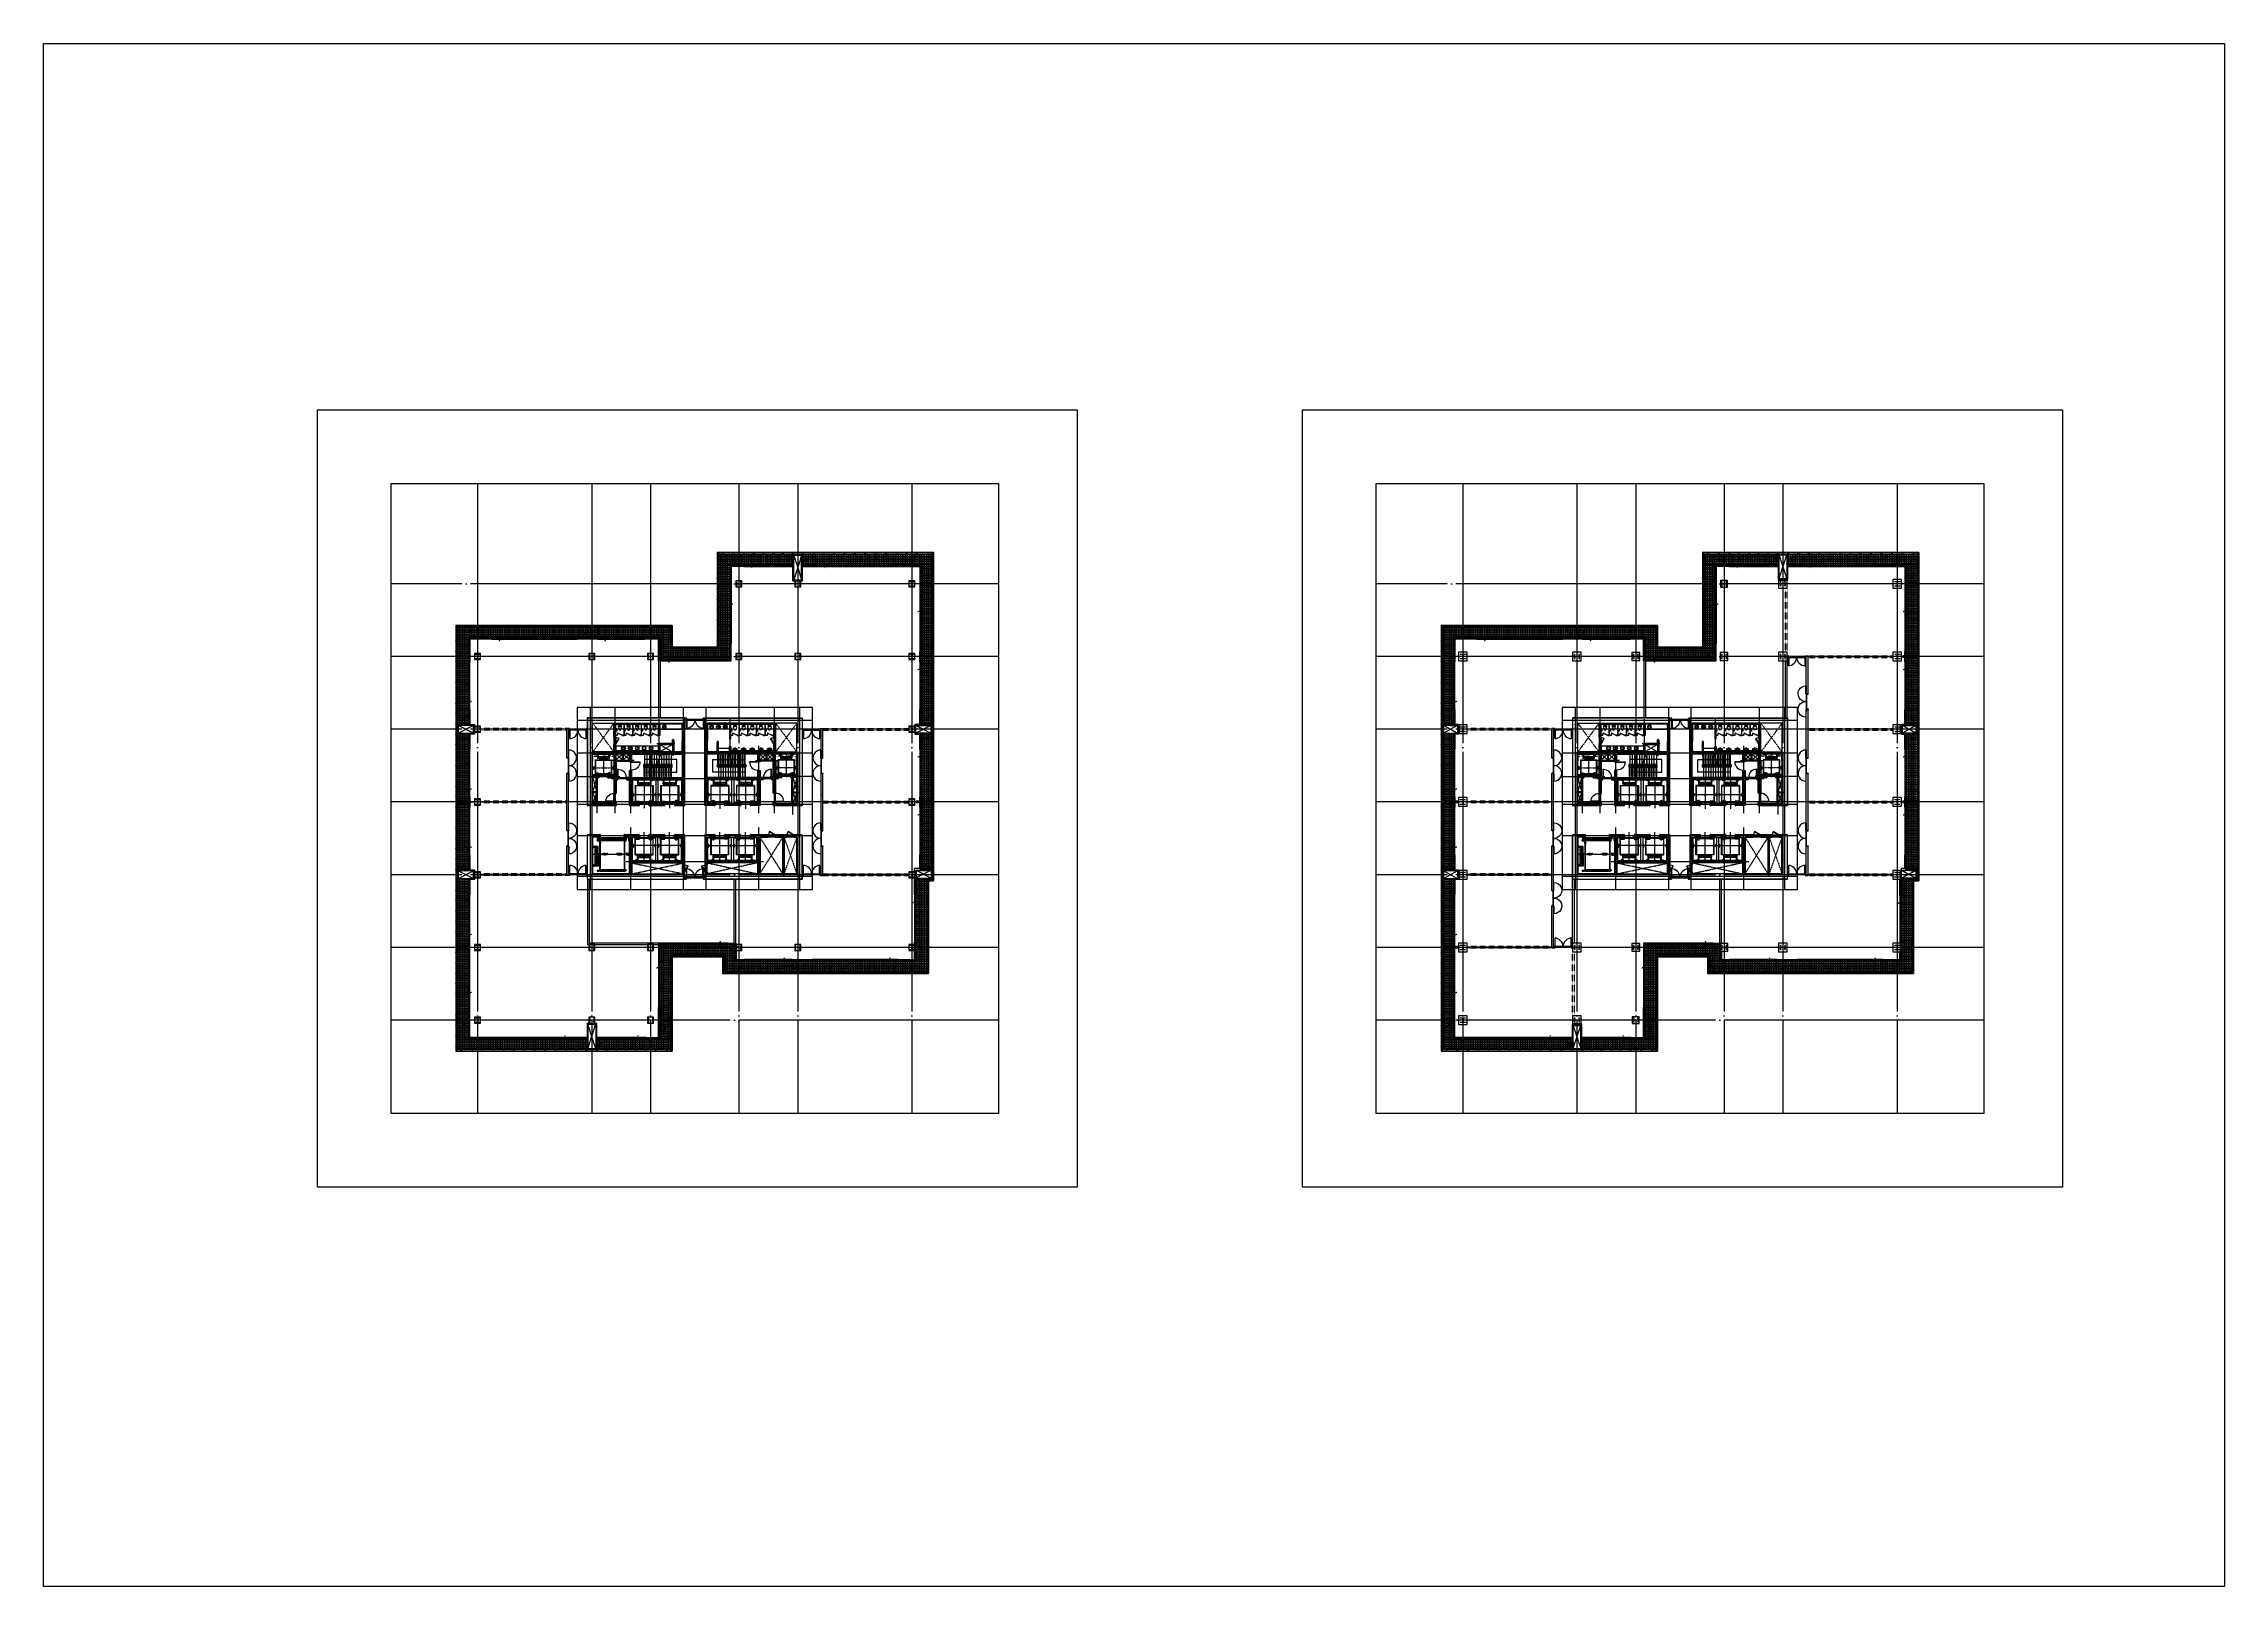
# Model space of a CAD drawing. Header units: millimetres. Extents: x 0 to 252000, y 0 to 178200.
import ezdxf
from ezdxf.enums import TextEntityAlignment as Align

# ---------------------------------------------------------------- set-up
doc = ezdxf.new("R2010")
doc.units = ezdxf.units.MM
for name, pattern in [('CEN', [62, 60, -1, 0, -1]), ('CENTER', [2, 1.25, -0.25, 0.25, -0.25]), ('CONTINOUS', [0]), ('HID', [3.2, 2, -1.2]), ('HIDD', [0.5, 0.25, -0.25]), ('HIDDEN', [2, 1, -1]), ('HIDDENX2', [19.05, 12.7, -6.35]), ('PHANTOM', [25, 20, -1, 1, -1, 1, -1])]:
    doc.linetypes.add(name, pattern=pattern)
doc.layers.get('Defpoints').update_dxf_attribs({"color": 181})
for name, color, linetype in [('000_SRC', 7, 'HIDDEN'), ('01 CEN', 1, 'CEN'), ('02 COL', 2, 'Continuous'), ('02 WAL1', 2, 'Continuous'), ('04 STR', 4, 'Continuous'), ('04.Hat', 5, 'Continuous'), ('06 DOOR', 6, 'Continuous'), ('06 FIN', 6, 'Continuous'), ('08 FURN', 8, 'HIDDEN'), ('08 TOIL', 8, 'Continuous'), ('1', 1, 'Continuous'), ('5FIN', 5, 'Continuous'), ('6FIN', 6, 'Continuous'), ('A-공장전용', 3, 'Continuous'), ('COL', 2, 'Continuous'), ('DOOR', 4, 'Continuous'), ('E1', 5, 'Continuous'), ('ele-w', 4, 'Continuous'), ('GLAZ-BAR', 7, 'Continuous'), ('HAT', 5, 'Continuous'), ('HID', 4, 'HID'), ('S- 주동 코어', 7, 'CONTINOUS'), ('SYM', 7, 'Continuous'), ('TOIL', 4, 'Continuous'), ('VOID', 8, 'CEN'), ('WAL', 3, 'Continuous'), ('Wall-P', 4, 'Continuous'), ('WID', 4, 'Continuous'), ('WID-F', 4, 'Continuous'), ('WIN', 9, 'Continuous'), ('win5', 5, 'Continuous'), ('면적(yoon)', 90, 'Continuous'), ('지하1층$0$논슬립', 5, 'Continuous')]:
    doc.layers.add(name, color=color, linetype=linetype)
doc.styles.add('ROMANS', font='ROMANS.shx', dxfattribs={"width": 0.8, "oblique": 5, "bigfont": 'HBRDS.shx'})
doc.styles.add('SIMPLEX', font='SIMPLEX.shx', dxfattribs={"width": 0.8, "oblique": 5})

# ---------------------------------------------------------------- blocks, each defined once
blk = doc.blocks.new('A$C716E1D6D')
at = {"layer": 'WID', "color": 8}
for p, q in [((900, 200), (2700, 200)), ((930, 155), (2670, 155))]:
    blk.add_line(p, q, dxfattribs=at)
at = {"layer": 'WID', "color": 6}
for points in [[(0, 200), (900, 200), (900, 240), (0, 240)], [(900, 200), (930, 200), (930, 155), (945, 155), (945, 0), (900, 0)], [(2700, 200), (2670, 200), (2670, 155), (2655, 155), (2655, 0), (2700, 0)], [(3600, 200), (2700, 200), (2700, 240), (3600, 240)]]:
    blk.add_lwpolyline(points, close=True, dxfattribs=at)
at = {"layer": 'WID', "color": 5}
for centre, start, end in [((901, 247), 357.01791, 180.43603), ((2699, 247), 359.56397, 182.98209)]:
    blk.add_arc(centre, 901, start, end, dxfattribs=at)
blk = doc.blocks.new('SWD1800_W200')
at = {"layer": 'WID', "color": 8}
blk.add_line((-300, 200), (2100, 200), dxfattribs=at)
at = {"layer": '면적(yoon)'}
blk.add_blockref('A$C716E1D6D', (-900, 0), dxfattribs=at)
blk = doc.blocks.new('SRC^^')
at = {"layer": '000_SRC'}
for points in [[(3754990, -6957081), (3755022, -6957081), (3755022, -6957367), (3755501, -6957367), (3755501, -6957081), (3755533, -6957081), (3755533, -6957685), (3755501, -6957685), (3755501, -6957399), (3755022, -6957399), (3755022, -6957685), (3754990, -6957685)], [(3761790, -6957065), (3761822, -6957065), (3761822, -6957351), (3762301, -6957351), (3762301, -6957065), (3762333, -6957065), (3762333, -6957669), (3762301, -6957669), (3762301, -6957383), (3761822, -6957383), (3761822, -6957669), (3761790, -6957669)], [(3774960, -6957655), (3774960, -6957623), (3775246, -6957623), (3775246, -6957144), (3774960, -6957144), (3774960, -6957112), (3775564, -6957112), (3775564, -6957144), (3775278, -6957144), (3775278, -6957623), (3775564, -6957623), (3775564, -6957655)], [(3724776, -6966055), (3724776, -6966023), (3725062, -6966023), (3725062, -6965544), (3724776, -6965544), (3724776, -6965512), (3725380, -6965512), (3725380, -6965544), (3725094, -6965544), (3725094, -6966023), (3725380, -6966023), (3725380, -6966055)], [(3737990, -6965465), (3738022, -6965465), (3738022, -6965751), (3738501, -6965751), (3738501, -6965465), (3738533, -6965465), (3738533, -6966069), (3738501, -6966069), (3738501, -6965783), (3738022, -6965783), (3738022, -6966069), (3737990, -6966069)], [(3744790, -6965465), (3744822, -6965465), (3744822, -6965751), (3745301, -6965751), (3745301, -6965465), (3745333, -6965465), (3745333, -6966069), (3745301, -6966069), (3745301, -6965783), (3744822, -6965783), (3744822, -6966069), (3744790, -6966069)], [(3754990, -6965465), (3755022, -6965465), (3755022, -6965751), (3755501, -6965751), (3755501, -6965465), (3755533, -6965465), (3755533, -6966069), (3755501, -6966069), (3755501, -6965783), (3755022, -6965783), (3755022, -6966069), (3754990, -6966069)], [(3761790, -6965465), (3761822, -6965465), (3761822, -6965751), (3762301, -6965751), (3762301, -6965465), (3762333, -6965465), (3762333, -6966069), (3762301, -6966069), (3762301, -6965783), (3761822, -6965783), (3761822, -6966069), (3761790, -6966069)], [(3774976, -6966055), (3774976, -6966023), (3775262, -6966023), (3775262, -6965544), (3774976, -6965544), (3774976, -6965512), (3775580, -6965512), (3775580, -6965544), (3775294, -6965544), (3775294, -6966023), (3775580, -6966023), (3775580, -6966055)], [(3724776, -6974455), (3724776, -6974423), (3725062, -6974423), (3725062, -6973944), (3724776, -6973944), (3724776, -6973912), (3725380, -6973912), (3725380, -6973944), (3725094, -6973944), (3725094, -6974423), (3725380, -6974423), (3725380, -6974455)], [(3774976, -6974455), (3774976, -6974423), (3775262, -6974423), (3775262, -6973944), (3774976, -6973944), (3774976, -6973912), (3775580, -6973912), (3775580, -6973944), (3775294, -6973944), (3775294, -6974423), (3775580, -6974423), (3775580, -6974455)], [(3724776, -6982855), (3724776, -6982823), (3725062, -6982823), (3725062, -6982344), (3724776, -6982344), (3724776, -6982312), (3725380, -6982312), (3725380, -6982344), (3725094, -6982344), (3725094, -6982823), (3725380, -6982823), (3725380, -6982855)], [(3774976, -6982855), (3774976, -6982823), (3775262, -6982823), (3775262, -6982344), (3774976, -6982344), (3774976, -6982312), (3775580, -6982312), (3775580, -6982344), (3775294, -6982344), (3775294, -6982823), (3775580, -6982823), (3775580, -6982855)], [(3724776, -6991255), (3724776, -6991223), (3725062, -6991223), (3725062, -6990744), (3724776, -6990744), (3724776, -6990712), (3725380, -6990712), (3725380, -6990744), (3725094, -6990744), (3725094, -6991223), (3725380, -6991223), (3725380, -6991255)], [(3774960, -6991255), (3774960, -6991223), (3775246, -6991223), (3775246, -6990744), (3774960, -6990744), (3774960, -6990712), (3775564, -6990712), (3775564, -6990744), (3775278, -6990744), (3775278, -6991223), (3775564, -6991223), (3775564, -6991255)], [(3724776, -6999655), (3724776, -6999623), (3725062, -6999623), (3725062, -6999144), (3724776, -6999144), (3724776, -6999112), (3725380, -6999112), (3725380, -6999144), (3725094, -6999144), (3725094, -6999623), (3725380, -6999623), (3725380, -6999655)], [(3737990, -6999065), (3738022, -6999065), (3738022, -6999351), (3738501, -6999351), (3738501, -6999065), (3738533, -6999065), (3738533, -6999669), (3738501, -6999669), (3738501, -6999383), (3738022, -6999383), (3738022, -6999669), (3737990, -6999669)], [(3744790, -6999065), (3744822, -6999065), (3744822, -6999351), (3745301, -6999351), (3745301, -6999065), (3745333, -6999065), (3745333, -6999669), (3745301, -6999669), (3745301, -6999383), (3744822, -6999383), (3744822, -6999669), (3744790, -6999669)], [(3754990, -6999065), (3755022, -6999065), (3755022, -6999351), (3755501, -6999351), (3755501, -6999065), (3755533, -6999065), (3755533, -6999669), (3755501, -6999669), (3755501, -6999383), (3755022, -6999383), (3755022, -6999669), (3754990, -6999669)], [(3761790, -6999065), (3761822, -6999065), (3761822, -6999351), (3762301, -6999351), (3762301, -6999065), (3762333, -6999065), (3762333, -6999669), (3762301, -6999669), (3762301, -6999383), (3761822, -6999383), (3761822, -6999669), (3761790, -6999669)], [(3774976, -6999655), (3774976, -6999623), (3775262, -6999623), (3775262, -6999144), (3774976, -6999144), (3774976, -6999112), (3775580, -6999112), (3775580, -6999144), (3775294, -6999144), (3775294, -6999623), (3775580, -6999623), (3775580, -6999655)], [(3724776, -7008055), (3724776, -7008023), (3725062, -7008023), (3725062, -7007544), (3724776, -7007544), (3724776, -7007512), (3725380, -7007512), (3725380, -7007544), (3725094, -7007544), (3725094, -7008023), (3725380, -7008023), (3725380, -7008055)], [(3737990, -7007465), (3738022, -7007465), (3738022, -7007751), (3738501, -7007751), (3738501, -7007465), (3738533, -7007465), (3738533, -7008069), (3738501, -7008069), (3738501, -7007783), (3738022, -7007783), (3738022, -7008069), (3737990, -7008069)], [(3744790, -7007465), (3744822, -7007465), (3744822, -7007751), (3745301, -7007751), (3745301, -7007465), (3745333, -7007465), (3745333, -7008069), (3745301, -7008069), (3745301, -7007783), (3744822, -7007783), (3744822, -7008069), (3744790, -7008069)]]:
    blk.add_hatch(color=7, dxfattribs=at).paths.add_polyline_path(points)
for p, q in [((3738262, -6965803), (3738262, -6965763)), ((3745062, -6965803), (3745062, -6965763)), ((3755262, -6965803), (3755262, -6965763)), ((3725082, -6974183), (3725042, -6974183)), ((3725082, -6982583), (3725042, -6982583)), ((3775282, -6982583), (3775242, -6982583)), ((3725082, -6990983), (3725042, -6990983)), ((3775282, -6990983), (3775242, -6990983)), ((3725082, -6999383), (3725042, -6999383)), ((3738262, -6999403), (3738262, -6999363)), ((3745062, -6999403), (3745062, -6999363)), ((3755262, -6999403), (3755262, -6999363)), ((3762062, -6999403), (3762062, -6999363)), ((3775282, -6999383), (3775242, -6999383)), ((3725082, -7007783), (3725042, -7007783)), ((3738262, -7007803), (3738262, -7007763))]:
    blk.add_line(p, q, dxfattribs=at)
for points in [[(3754990, -6957081), (3755022, -6957081), (3755022, -6957367), (3755501, -6957367), (3755501, -6957081), (3755533, -6957081), (3755533, -6957685), (3755501, -6957685), (3755501, -6957399), (3755022, -6957399), (3755022, -6957685), (3754990, -6957685), (3754990, -6957081)], [(3761790, -6957065), (3761822, -6957065), (3761822, -6957351), (3762301, -6957351), (3762301, -6957065), (3762333, -6957065), (3762333, -6957669), (3762301, -6957669), (3762301, -6957383), (3761822, -6957383), (3761822, -6957669), (3761790, -6957669), (3761790, -6957065)], [(3774960, -6957655), (3774960, -6957623), (3775246, -6957623), (3775246, -6957144), (3774960, -6957144), (3774960, -6957112), (3775564, -6957112), (3775564, -6957144), (3775278, -6957144), (3775278, -6957623), (3775564, -6957623), (3775564, -6957655), (3774960, -6957655)], [(3724776, -6966055), (3724776, -6966023), (3725062, -6966023), (3725062, -6965544), (3724776, -6965544), (3724776, -6965512), (3725380, -6965512), (3725380, -6965544), (3725094, -6965544), (3725094, -6966023), (3725380, -6966023), (3725380, -6966055), (3724776, -6966055)], [(3737990, -6965465), (3738022, -6965465), (3738022, -6965751), (3738501, -6965751), (3738501, -6965465), (3738533, -6965465), (3738533, -6966069), (3738501, -6966069), (3738501, -6965783), (3738022, -6965783), (3738022, -6966069), (3737990, -6966069), (3737990, -6965465)], [(3744790, -6965465), (3744822, -6965465), (3744822, -6965751), (3745301, -6965751), (3745301, -6965465), (3745333, -6965465), (3745333, -6966069), (3745301, -6966069), (3745301, -6965783), (3744822, -6965783), (3744822, -6966069), (3744790, -6966069), (3744790, -6965465)], [(3754990, -6965465), (3755022, -6965465), (3755022, -6965751), (3755501, -6965751), (3755501, -6965465), (3755533, -6965465), (3755533, -6966069), (3755501, -6966069), (3755501, -6965783), (3755022, -6965783), (3755022, -6966069), (3754990, -6966069), (3754990, -6965465)], [(3761790, -6965465), (3761822, -6965465), (3761822, -6965751), (3762301, -6965751), (3762301, -6965465), (3762333, -6965465), (3762333, -6966069), (3762301, -6966069), (3762301, -6965783), (3761822, -6965783), (3761822, -6966069), (3761790, -6966069), (3761790, -6965465)], [(3774976, -6966055), (3774976, -6966023), (3775262, -6966023), (3775262, -6965544), (3774976, -6965544), (3774976, -6965512), (3775580, -6965512), (3775580, -6965544), (3775294, -6965544), (3775294, -6966023), (3775580, -6966023), (3775580, -6966055), (3774976, -6966055)], [(3724776, -6974455), (3724776, -6974423), (3725062, -6974423), (3725062, -6973944), (3724776, -6973944), (3724776, -6973912), (3725380, -6973912), (3725380, -6973944), (3725094, -6973944), (3725094, -6974423), (3725380, -6974423), (3725380, -6974455), (3724776, -6974455)], [(3774976, -6974455), (3774976, -6974423), (3775262, -6974423), (3775262, -6973944), (3774976, -6973944), (3774976, -6973912), (3775580, -6973912), (3775580, -6973944), (3775294, -6973944), (3775294, -6974423), (3775580, -6974423), (3775580, -6974455), (3774976, -6974455)], [(3724776, -6982855), (3724776, -6982823), (3725062, -6982823), (3725062, -6982344), (3724776, -6982344), (3724776, -6982312), (3725380, -6982312), (3725380, -6982344), (3725094, -6982344), (3725094, -6982823), (3725380, -6982823), (3725380, -6982855), (3724776, -6982855)], [(3774976, -6982855), (3774976, -6982823), (3775262, -6982823), (3775262, -6982344), (3774976, -6982344), (3774976, -6982312), (3775580, -6982312), (3775580, -6982344), (3775294, -6982344), (3775294, -6982823), (3775580, -6982823), (3775580, -6982855), (3774976, -6982855)], [(3724776, -6991255), (3724776, -6991223), (3725062, -6991223), (3725062, -6990744), (3724776, -6990744), (3724776, -6990712), (3725380, -6990712), (3725380, -6990744), (3725094, -6990744), (3725094, -6991223), (3725380, -6991223), (3725380, -6991255), (3724776, -6991255)], [(3774960, -6991255), (3774960, -6991223), (3775246, -6991223), (3775246, -6990744), (3774960, -6990744), (3774960, -6990712), (3775564, -6990712), (3775564, -6990744), (3775278, -6990744), (3775278, -6991223), (3775564, -6991223), (3775564, -6991255), (3774960, -6991255)], [(3724776, -6999655), (3724776, -6999623), (3725062, -6999623), (3725062, -6999144), (3724776, -6999144), (3724776, -6999112), (3725380, -6999112), (3725380, -6999144), (3725094, -6999144), (3725094, -6999623), (3725380, -6999623), (3725380, -6999655), (3724776, -6999655)], [(3737990, -6999065), (3738022, -6999065), (3738022, -6999351), (3738501, -6999351), (3738501, -6999065), (3738533, -6999065), (3738533, -6999669), (3738501, -6999669), (3738501, -6999383), (3738022, -6999383), (3738022, -6999669), (3737990, -6999669), (3737990, -6999065)], [(3744790, -6999065), (3744822, -6999065), (3744822, -6999351), (3745301, -6999351), (3745301, -6999065), (3745333, -6999065), (3745333, -6999669), (3745301, -6999669), (3745301, -6999383), (3744822, -6999383), (3744822, -6999669), (3744790, -6999669), (3744790, -6999065)], [(3754990, -6999065), (3755022, -6999065), (3755022, -6999351), (3755501, -6999351), (3755501, -6999065), (3755533, -6999065), (3755533, -6999669), (3755501, -6999669), (3755501, -6999383), (3755022, -6999383), (3755022, -6999669), (3754990, -6999669), (3754990, -6999065)], [(3761790, -6999065), (3761822, -6999065), (3761822, -6999351), (3762301, -6999351), (3762301, -6999065), (3762333, -6999065), (3762333, -6999669), (3762301, -6999669), (3762301, -6999383), (3761822, -6999383), (3761822, -6999669), (3761790, -6999669), (3761790, -6999065)], [(3774976, -6999655), (3774976, -6999623), (3775262, -6999623), (3775262, -6999144), (3774976, -6999144), (3774976, -6999112), (3775580, -6999112), (3775580, -6999144), (3775294, -6999144), (3775294, -6999623), (3775580, -6999623), (3775580, -6999655), (3774976, -6999655)], [(3724776, -7008055), (3724776, -7008023), (3725062, -7008023), (3725062, -7007544), (3724776, -7007544), (3724776, -7007512), (3725380, -7007512), (3725380, -7007544), (3725094, -7007544), (3725094, -7008023), (3725380, -7008023), (3725380, -7008055), (3724776, -7008055)], [(3737990, -7007465), (3738022, -7007465), (3738022, -7007751), (3738501, -7007751), (3738501, -7007465), (3738533, -7007465), (3738533, -7008069), (3738501, -7008069), (3738501, -7007783), (3738022, -7007783), (3738022, -7008069), (3737990, -7008069), (3737990, -7007465)], [(3744790, -7007465), (3744822, -7007465), (3744822, -7007751), (3745301, -7007751), (3745301, -7007465), (3745333, -7007465), (3745333, -7008069), (3745301, -7008069), (3745301, -7007783), (3744822, -7007783), (3744822, -7008069), (3744790, -7008069), (3744790, -7007465)], [(3744790, -7007465), (3744822, -7007465), (3744822, -7007751), (3745301, -7007751), (3745301, -7007465), (3745333, -7007465), (3745333, -7008069), (3745301, -7008069), (3745301, -7007783), (3744822, -7007783), (3744822, -7008069), (3744790, -7008069), (3744790, -7007465)]]:
    blk.add_lwpolyline(points, dxfattribs=at)
blk = doc.blocks.new('B1F-SRC3')
at = {"layer": '02 COL', "color": 0}
blk.add_lwpolyline([(350, 350), (-350, 350), (-350, -350), (350, -350)], close=True, dxfattribs=at)
blk = doc.blocks.new('B1F-SRC2')
at = {"layer": '02 COL', "color": 0}
blk.add_lwpolyline([(350, 350), (-350, 350), (-350, -350), (350, -350)], close=True, dxfattribs=at)
blk = doc.blocks.new('B1F-SRC5')
at = {"layer": '02 COL', "color": 0}
blk.add_lwpolyline([(350, 350), (-350, 350), (-350, -350), (350, -350)], close=True, dxfattribs=at)
blk = doc.blocks.new('B1F-SRC1A')
at = {"layer": '02 COL', "color": 0}
blk.add_lwpolyline([(350, 350), (-350, 350), (-350, -350), (350, -350)], close=True, dxfattribs=at)
blk = doc.blocks.new('B1F-SRC4')
at = {"layer": '02 COL'}
blk.add_lwpolyline([(350, 350), (-350, 350), (-350, -350), (350, -350)], close=True, dxfattribs=at)
blk = doc.blocks.new('B1F-SRC1')
at = {"layer": '02 COL', "color": 0}
blk.add_lwpolyline([(350, 350), (-350, 350), (-350, -350), (350, -350)], close=True, dxfattribs=at)
blk = doc.blocks.new('13F-SRC3')
at = {"layer": '02 COL', "color": 0}
blk.add_lwpolyline([(500, 500), (-500, 500), (-500, -500), (500, -500)], close=True, dxfattribs=at)
blk = doc.blocks.new('13F-SRC5')
at = {"layer": '02 COL', "color": 0}
blk.add_lwpolyline([(450, 450), (-450, 450), (-450, -450), (450, -450)], close=True, dxfattribs=at)
blk = doc.blocks.new('13F-SRC1')
at = {"layer": '02 COL'}
blk.add_lwpolyline([(500, 500), (-500, 500), (-500, -500), (500, -500)], close=True, dxfattribs=at)
blk = doc.blocks.new('13F-SRC2')
at = {"layer": '02 COL', "color": 0}
blk.add_lwpolyline([(500, 500), (-500, 500), (-500, -500), (500, -500)], close=True, dxfattribs=at)
blk = doc.blocks.new('13F-SRC1A')
at = {"layer": '02 COL', "color": 0}
blk.add_lwpolyline([(500, 500), (-500, 500), (-500, -500), (500, -500)], close=True, dxfattribs=at)
blk = doc.blocks.new('13F-SRC4')
at = {"layer": '02 COL'}
blk.add_lwpolyline([(400, 400), (-400, 400), (-400, -400), (400, -400)], close=True, dxfattribs=at)
blk = doc.blocks.new('AWB-2')
at = {"layer": 'WID'}
for points in [[(66, 105), (67, 107), (66, 108), (62, 105), (81, 86, -0.4142136), (81, 83), (59, 61, 0.4142136), (59, 59, 0.4142136), (61, 59), (83, 81, -0.4142136), (86, 81), (105, 62), (221, 179), (179, 221), (177, 220), (183, 214), (183, 212), (185, 212), (192, 206, -0.4142136), (192, 204), (187, 199, 0.4142136), (187, 198), (189, 195), (191, 197), (189, 198), (194, 203), (203, 194), (198, 189), (197, 191), (195, 189), (198, 187, 0.4142136), (199, 187), (204, 192, -0.4142136), (206, 192), (218, 179, -0.4142136), (218, 178), (105, 66, -0.4142136), (104, 66), (92, 78, -0.4142136), (92, 79), (99, 87, 0.4142136), (99, 88), (97, 91), (95, 89), (97, 87), (90, 80), (80, 90), (87, 97), (89, 95), (91, 97), (88, 99, 0.4142136), (87, 99), (79, 92, -0.4142136), (78, 92), (72, 98, -0.4142136), (72, 99), (73, 101), (73, 103), (71, 103), (70, 101, -0.4142136), (68, 101), (66, 104, -0.4142136)], [(177, 220), (66, 108), (71, 103), (73, 103), (73, 101), (83, 97), (85, 98, 0.4142136), (85, 99, 0.4142136), (84, 99), (83, 98), (74, 102), (74, 104), (72, 104), (68, 108, -0.4142136), (68, 108), (177, 218, -0.4142136), (178, 218), (182, 214), (182, 211), (184, 211), (188, 203), (187, 202, 0.4142136), (187, 201), (187, 201, 0.4142136), (188, 201), (189, 203), (185, 212), (183, 212), (183, 214)]]:
    blk.add_lwpolyline(points, format="xyb", close=True, dxfattribs=at)
blk.add_lwpolyline([(105, 62), (221, 179), (179, 221), (62, 105)], dxfattribs=at)
at = {"layer": 'WIN', "color": 8}
for p, q in [((208, 208), (41, 41)), ((53, 81), (49, 77)), ((57, 69), (49, 77)), ((53, 80), (50, 77)), ((51, 75), (50, 77)), ((51, 79), (52, 78)), ((51, 75), (54, 74)), ((51, 74), (54, 73)), ((61, 73), (53, 81)), ((55, 78), (53, 80)), ((53, 65), (54, 65)), ((56, 76), (54, 73)), ((56, 76), (54, 74)), ((57, 67), (54, 65)), ((55, 79), (56, 76)), ((55, 78), (56, 76)), ((74, 77), (57, 67)), ((57, 69), (57, 67)), ((61, 63), (70, 81)), ((62, 73), (61, 73)), ((70, 80), (62, 73)), ((63, 61), (81, 70)), ((67, 57), (65, 54)), ((65, 53), (65, 54)), ((77, 74), (67, 57)), ((69, 57), (67, 57)), ((69, 57), (77, 49)), ((70, 82), (70, 80)), ((80, 70), (73, 62)), ((73, 62), (73, 61)), ((73, 61), (81, 53)), ((76, 56), (73, 54)), ((74, 51), (73, 54)), ((76, 56), (74, 54)), ((75, 51), (74, 54)), ((75, 51), (77, 50)), ((79, 55), (76, 56)), ((78, 55), (76, 56)), ((80, 53), (77, 50)), ((81, 53), (77, 49)), ((78, 55), (80, 53)), ((79, 51), (78, 52)), ((82, 70), (80, 70))]:
    blk.add_line(p, q, dxfattribs=at)
at = {"layer": 'WIN'}
for p, q in [((53, 65), (42, 75)), ((70, 82), (59, 92)), ((65, 53), (75, 42)), ((82, 70), (92, 59))]:
    blk.add_line(p, q, dxfattribs=at)
at = {"layer": 'WIN', "color": 8}
for points in [[(75, 77), (61, 63), (57, 67), (70, 81)], [(59, 92), (67, 100), (77, 89), (70, 82)], [(77, 75), (63, 61), (67, 57), (81, 70)], [(92, 59), (100, 67), (89, 77), (82, 70)]]:
    blk.add_lwpolyline(points, close=True, dxfattribs=at)
for centre, radius, start, end in [((47, 115), 18.5, 289.01607, 324.01724), ((33, 33), 36.6, 31.58033, 58.41967), ((65, 65), 8.5, 106.92751, 163.07249), ((65, 65), 8.5, 286.92751, 343.07249), ((115, 47), 18.5, 125.98276, 160.98393)]:
    blk.add_arc(centre, radius, start, end, dxfattribs=at)
blk = doc.blocks.new('AWB-3')
at = {"layer": 'WID'}
for points in [[(-37, -77), (-39, -79), (-38, -80), (-34, -76), (-53, -58, -0.4142136), (-53, -55), (-31, -33, 0.4142136), (-31, -31, 0.4142136), (-33, -31), (-55, -53, -0.4142136), (-58, -53), (-76, -34), (-193, -151), (-151, -193), (-149, -192), (-154, -186), (-154, -184), (-157, -184), (-163, -177, -0.4142136), (-163, -176), (-158, -171, 0.4142136), (-158, -170), (-161, -167), (-162, -168), (-161, -170), (-166, -175), (-175, -166), (-170, -161), (-168, -162), (-167, -161), (-170, -158, 0.4142136), (-171, -158), (-176, -163, -0.4142136), (-177, -163), (-189, -151, -0.4142136), (-189, -150), (-77, -37, -0.4142136), (-76, -37), (-64, -49, -0.4142136), (-64, -51), (-71, -58, 0.4142136), (-71, -60), (-68, -62), (-67, -61), (-69, -59), (-61, -52), (-52, -61), (-59, -69), (-61, -67), (-62, -68), (-60, -71, 0.4142136), (-58, -71), (-51, -64, -0.4142136), (-49, -64), (-43, -70, -0.4142136), (-43, -71), (-45, -73), (-45, -75), (-43, -75), (-41, -73, -0.4142136), (-40, -73), (-37, -76, -0.4142136)], [(-149, -192), (-38, -80), (-43, -75), (-45, -75), (-45, -73), (-55, -68), (-57, -70, 0.4142136), (-57, -71, 0.4142136), (-56, -71), (-55, -69), (-46, -73), (-46, -76), (-43, -76), (-40, -79, -0.4142136), (-40, -80), (-149, -189, -0.4142136), (-150, -189), (-153, -186), (-153, -183), (-156, -183), (-160, -175), (-159, -173, 0.4142136), (-159, -173), (-159, -173, 0.4142136), (-159, -173), (-161, -174), (-157, -184), (-154, -184), (-154, -186)]]:
    blk.add_lwpolyline(points, format="xyb", close=True, dxfattribs=at)
blk.add_lwpolyline([(-76, -34), (-193, -151), (-151, -193), (-34, -76)], dxfattribs=at)
at = {"layer": 'WIN', "color": 8}
for p, q in [((-180, -180), (-13, -13)), ((-53, -25), (-48, -21)), ((-45, -33), (-53, -25)), ((-35, -33), (-53, -42)), ((-53, -41), (-52, -41)), ((-52, -25), (-48, -21)), ((-50, -27), (-52, -25)), ((-52, -41), (-45, -34)), ((-50, -23), (-50, -23)), ((-50, -27), (-47, -28)), ((-50, -27), (-47, -28)), ((-47, -23), (-48, -21)), ((-41, -29), (-48, -21)), ((-48, -46), (-39, -29)), ((-47, -23), (-46, -26)), ((-47, -28), (-45, -26)), ((-47, -28), (-46, -26)), ((-46, -23), (-45, -26)), ((-46, -48), (-29, -39)), ((-45, -34), (-45, -33)), ((-33, -35), (-42, -53)), ((-41, -29), (-39, -29)), ((-41, -52), (-34, -45)), ((-41, -53), (-41, -52)), ((-39, -29), (-36, -26)), ((-36, -24), (-36, -26)), ((-34, -45), (-33, -45)), ((-33, -45), (-25, -53)), ((-29, -39), (-26, -36)), ((-29, -41), (-29, -39)), ((-29, -41), (-21, -48)), ((-28, -47), (-26, -45)), ((-28, -47), (-26, -46)), ((-27, -50), (-28, -47)), ((-27, -50), (-28, -47)), ((-27, -50), (-25, -52)), ((-24, -36), (-26, -36)), ((-23, -46), (-26, -45)), ((-23, -47), (-26, -46)), ((-25, -52), (-21, -48)), ((-25, -53), (-21, -48)), ((-23, -47), (-21, -48)), ((-23, -50), (-23, -50))]:
    blk.add_line(p, q, dxfattribs=at)
at = {"layer": 'WIN'}
for p, q in [((-53, -41), (-64, -31)), ((-36, -24), (-47, -14)), ((-41, -53), (-31, -64)), ((-24, -36), (-14, -47))]:
    blk.add_line(p, q, dxfattribs=at)
at = {"layer": 'WIN', "color": 8}
for points in [[(-64, -31), (-71, -39), (-61, -49), (-53, -41)], [(-48, -46), (-35, -33), (-39, -29), (-53, -42)], [(-31, -64), (-39, -71), (-49, -61), (-41, -53)], [(-46, -48), (-33, -35), (-29, -39), (-42, -53)]]:
    blk.add_lwpolyline(points, close=True, dxfattribs=at)
for centre, radius, start, end in [((-87, -19), 18.5, 305.98276, 340.98393), ((-37, -37), 8.5, 106.92751, 163.07249), ((-5, -5), 36.6, 211.58033, 238.41967), ((-37, -37), 8.5, 286.92751, 343.07249), ((-19, -87), 18.5, 109.01607, 144.01724)]:
    blk.add_arc(centre, radius, start, end, dxfattribs=at)
blk = doc.blocks.new('AWB-1')
at = {"layer": 'WID'}
for points in [[(-28, 38), (-28, 40), (-30, 40), (-30, 35), (-4, 35, -0.4142136), (-2, 33), (-2, 2, 0.4142136), (0, 1, 0.4142136), (2, 2), (2, 33, -0.4142136), (4, 35), (30, 35), (30, 200), (-30, 200), (-30, 198), (-23, 198), (-21, 196), (-20, 198), (-10, 198, -0.4142136), (-9, 197), (-9, 190, 0.4142136), (-8, 189), (-4, 189), (-4, 191), (-7, 191), (-7, 198), (7, 198), (7, 191), (4, 191), (4, 189), (8, 189, 0.4142136), (9, 190), (9, 197, -0.4142136), (10, 198), (27, 198, -0.4142136), (28, 197), (28, 38, -0.4142136), (27, 37), (10, 37, -0.4142136), (9, 38), (9, 49, 0.4142136), (8, 50), (4, 50), (4, 48), (7, 48), (7, 37), (-7, 37), (-7, 48), (-4, 48), (-4, 50), (-8, 50, 0.4142136), (-9, 49), (-9, 38, -0.4142136), (-10, 37), (-19, 37, -0.4142136), (-20, 38), (-20, 40), (-21, 42), (-23, 40), (-23, 38, -0.4142136), (-24, 37), (-27, 37, -0.4142136)], [(-30, 198), (-30, 40), (-23, 40), (-21, 42), (-20, 40), (-10, 44), (-10, 47, 0.4142136), (-10, 47, 0.4142136), (-11, 47), (-11, 45), (-19, 42), (-21, 43), (-23, 41), (-28, 41, -0.4142136), (-29, 42), (-29, 196, -0.4142136), (-28, 197), (-23, 197), (-21, 195), (-19, 197), (-11, 194), (-11, 192, 0.4142136), (-10, 191), (-10, 191, 0.4142136), (-10, 192), (-10, 194), (-20, 198), (-21, 196), (-23, 198)]]:
    blk.add_lwpolyline(points, format="xyb", close=True, dxfattribs=at)
blk.add_lwpolyline([(30, 35), (30, 200), (-30, 200), (-30, 35)], dxfattribs=at)
at = {"layer": 'WIN'}
for p, q in [((-8, 24), (-23, 24)), ((8, 24), (23, 24)), ((-8, 0), (-23, 0)), ((8, 0), (23, 0))]:
    blk.add_line(p, q, dxfattribs=at)
at = {"layer": 'WIN', "color": 8}
for p, q in [((-20, 12), (-20, 6)), ((-8, 12), (-20, 12)), ((-20, 9), (-19, 9)), ((-8, 6), (-20, 6)), ((-17, 11), (-19, 11)), ((-19, 11), (-19, 6)), ((-17, 6), (-19, 6)), ((-17, 11), (-14, 10)), ((-17, 6), (-14, 8)), ((-16, 12), (-14, 10)), ((-16, 6), (-14, 7)), ((-14, 10), (-14, 7)), ((-14, 10), (-14, 8)), ((-8, 24), (-8, 23)), ((-2, 24), (-8, 5)), ((-8, 23), (-8, 13)), ((-8, 13), (-8, 12)), ((-8, 6), (-8, 5)), ((-8, 5), (-8, 1)), ((-8, 0), (-8, 1)), ((-2, 5), (-8, 24)), ((0, 211), (0, -24)), ((2, 5), (7, 24)), ((2, 24), (7, 5)), ((8, 24), (7, 23)), ((7, 23), (7, 13)), ((7, 13), (8, 12)), ((8, 12), (20, 12)), ((8, 6), (7, 5)), ((8, 6), (20, 6)), ((7, 5), (7, 1)), ((8, 0), (7, 1)), ((16, 12), (14, 10)), ((17, 11), (14, 10)), ((14, 10), (14, 7)), ((14, 10), (14, 8)), ((17, 6), (14, 8)), ((16, 6), (14, 7)), ((17, 11), (19, 11)), ((17, 6), (19, 6)), ((19, 11), (19, 6)), ((20, 9), (19, 9)), ((20, 12), (20, 6))]:
    blk.add_line(p, q, dxfattribs=at)
for points in [[(-23, 24), (-23, 35), (-8, 35), (-8, 24)], [(-2, 24), (-2, 5), (-8, 5), (-8, 24)], [(2, 24), (2, 5), (7, 5), (7, 24)], [(23, 24), (23, 35), (8, 35), (8, 24)]]:
    blk.add_lwpolyline(points, close=True, dxfattribs=at)
for centre, radius, start, end in [((-48, 32), 18.5, 334.01607, 9.01724), ((0, 9), 8.5, 151.92751, 208.07249), ((0, -36), 36.6, 76.58033, 103.41967), ((0, 9), 8.5, 331.92751, 28.07249), ((48, 32), 18.5, 170.98276, 205.98393)]:
    blk.add_arc(centre, radius, start, end, dxfattribs=at)
blk = doc.blocks.new('A$C513D03CD')
at = {"layer": 'GLAZ-BAR'}
for p, q in [((0, 566), (0, 536)), ((0, 80), (0, 486)), ((0, 0), (0, 30))]:
    blk.add_line(p, q, dxfattribs=at)
blk = doc.blocks.new('AD-5500')
at = {"layer": 'WID', "color": 9}
for p, q in [((5440, 150), (60, 150)), ((60, 0), (5440, 0))]:
    blk.add_line(p, q, dxfattribs=at)
at = {"layer": 'WID'}
for p, q in [((60, 70), (870, 70)), ((60, 43), (870, 43)), ((60, 27), (870, 27)), ((930, 80), (870, 80)), ((930, 70), (870, 70)), ((930, 123), (1770, 123)), ((930, 107), (1770, 107)), ((930, 80), (1770, 80)), ((1830, 83), (3620, 83)), ((1830, 67), (3620, 67)), ((3680, 83), (5440, 83)), ((3680, 67), (5440, 67))]:
    blk.add_line(p, q, dxfattribs=at)
for points in [[(0, 0), (60, 0), (60, 150), (0, 150)], [(1770, 0), (1830, 0), (1830, 150), (1770, 150)], [(3620, 0), (3680, 0), (3680, 150), (3620, 150)], [(5440, 0), (5500, 0), (5500, 150), (5440, 150)]]:
    blk.add_lwpolyline(points, close=True, dxfattribs=at)
for points in [[(930, 80), (930, 150), (870, 150), (870, 80)], [(870, 70), (870, 0), (930, 0), (930, 70)]]:
    blk.add_lwpolyline(points, dxfattribs=at)
at = {"layer": 'GLAZ-BAR', "rotation": 180}
blk.add_blockref('A$C513D03CD', (900, 358), dxfattribs=at)
blk = doc.blocks.new('AD-7700')
at = {"layer": 'WID', "color": 9}
for p, q in [((7640, 150), (60, 150)), ((60, 0), (7640, 0))]:
    blk.add_line(p, q, dxfattribs=at)
at = {"layer": 'WID'}
for p, q in [((60, 70), (870, 70)), ((60, 43), (870, 43)), ((60, 27), (870, 27)), ((930, 80), (870, 80)), ((930, 70), (870, 70)), ((930, 123), (1770, 123)), ((930, 107), (1770, 107)), ((930, 80), (1770, 80)), ((1830, 83), (3737, 83)), ((1830, 67), (3737, 67)), ((3797, 83), (5703, 83)), ((3797, 67), (5703, 67)), ((5763, 83), (7640, 83)), ((5763, 67), (7640, 67))]:
    blk.add_line(p, q, dxfattribs=at)
for points in [[(0, 0), (60, 0), (60, 150), (0, 150)], [(1770, 0), (1830, 0), (1830, 150), (1770, 150)], [(3737, 0), (3797, 0), (3797, 150), (3737, 150)], [(5703, 0), (5763, 0), (5763, 150), (5703, 150)], [(7640, 0), (7700, 0), (7700, 150), (7640, 150)]]:
    blk.add_lwpolyline(points, close=True, dxfattribs=at)
for points in [[(930, 80), (930, 150), (870, 150), (870, 80)], [(870, 70), (870, 0), (930, 0), (930, 70)]]:
    blk.add_lwpolyline(points, dxfattribs=at)
at = {"layer": 'GLAZ-BAR', "rotation": 180}
blk.add_blockref('A$C513D03CD', (900, 358), dxfattribs=at)
blk = doc.blocks.new('AD-4400')
at = {"layer": 'WID', "color": 9}
for p, q in [((4340, 150), (60, 150)), ((60, 0), (4340, 0))]:
    blk.add_line(p, q, dxfattribs=at)
at = {"layer": 'WID'}
for p, q in [((60, 70), (870, 70)), ((60, 43), (870, 43)), ((60, 27), (870, 27)), ((930, 80), (870, 80)), ((930, 70), (870, 70)), ((930, 123), (1770, 123)), ((930, 107), (1770, 107)), ((930, 80), (1770, 80)), ((1830, 83), (3070, 83)), ((1830, 67), (3070, 67)), ((3130, 83), (4340, 83)), ((3130, 67), (4340, 67))]:
    blk.add_line(p, q, dxfattribs=at)
for points in [[(0, 0), (60, 0), (60, 150), (0, 150)], [(1770, 0), (1830, 0), (1830, 150), (1770, 150)], [(3070, 0), (3130, 0), (3130, 150), (3070, 150)], [(4340, 0), (4400, 0), (4400, 150), (4340, 150)]]:
    blk.add_lwpolyline(points, close=True, dxfattribs=at)
for points in [[(930, 80), (930, 150), (870, 150), (870, 80)], [(870, 70), (870, 0), (930, 0), (930, 70)]]:
    blk.add_lwpolyline(points, dxfattribs=at)
at = {"layer": 'GLAZ-BAR', "rotation": 180}
blk.add_blockref('A$C513D03CD', (900, 358), dxfattribs=at)
blk = doc.blocks.new('AD-8800')
at = {"layer": 'WID', "color": 9}
for p, q in [((8740, 150), (60, 150)), ((60, 0), (8740, 0))]:
    blk.add_line(p, q, dxfattribs=at)
at = {"layer": 'WID'}
for p, q in [((60, 70), (870, 70)), ((60, 43), (870, 43)), ((60, 27), (870, 27)), ((930, 80), (870, 80)), ((930, 70), (870, 70)), ((930, 123), (1770, 123)), ((930, 107), (1770, 107)), ((930, 80), (1770, 80)), ((1830, 83), (3520, 83)), ((1830, 67), (3520, 67)), ((3580, 83), (5270, 83)), ((3580, 67), (5270, 67)), ((5330, 83), (7020, 83)), ((5330, 67), (7020, 67)), ((7080, 83), (8740, 83)), ((7080, 67), (8740, 67))]:
    blk.add_line(p, q, dxfattribs=at)
for points in [[(0, 0), (60, 0), (60, 150), (0, 150)], [(1770, 0), (1830, 0), (1830, 150), (1770, 150)], [(3520, 0), (3580, 0), (3580, 150), (3520, 150)], [(5270, 0), (5330, 0), (5330, 150), (5270, 150)], [(7020, 0), (7080, 0), (7080, 150), (7020, 150)], [(8740, 0), (8800, 0), (8800, 150), (8740, 150)]]:
    blk.add_lwpolyline(points, close=True, dxfattribs=at)
for points in [[(930, 80), (930, 150), (870, 150), (870, 80)], [(870, 70), (870, 0), (930, 0), (930, 70)]]:
    blk.add_lwpolyline(points, dxfattribs=at)
at = {"layer": 'GLAZ-BAR', "rotation": 180}
blk.add_blockref('A$C513D03CD', (900, 358), dxfattribs=at)
blk = doc.blocks.new('AD1727')
at = {"layer": 'Wall-P'}
for p, q in [((51100, -32900), (50500, -32900)), ((51300, -33100), (50700, -33100))]:
    blk.add_line(p, q, dxfattribs=at)
for points in [[(29100, 2200), (30770, 2200), (30770, 2000), (29300, 2000), (29300, -1450), (29100, -1450), (29100, 2200)], [(35170, 2200), (35170, 2000), (36450, 2000)], [(36450, 2200), (35170, 2200)], [(36450, 2200), (36450, 2000)], [(37550, 2000), (39200, 2000), (39200, 2200), (37550, 2200)], [(37550, 2200), (37550, 2000)], [(48000, 2200), (48000, 2000), (51100, 2000), (51100, -2300), (51300, -2300), (51300, 2200), (48000, 2200)], [(1650, -6200), (1650, -6400), (-900, -6400), (-900, -9000), (-1100, -9000), (-1100, -6200), (1650, -6200)], [(21100, -8700), (21250, -8700), (21250, -8900), (20900, -8900), (20900, -6400), (19350, -6400), (19350, -6200), (21100, -6200), (21100, -8700)], [(-1100, -16250), (-1100, -14500), (-900, -14500), (-900, -16250), (-1100, -16250)], [(51100, -16250), (51100, -14500), (51300, -14500), (51300, -16250)], [(-1099, -17350), (-900, -17350), (-900, -19100), (-1100, -19100), (-1100, -17350)], [(51100, -16250), (51300, -16250)], [(51300, -17350), (51300, -19100), (51100, -19100), (51100, -17350)], [(51300, -17350), (51100, -17350)], [(-1100, -33050), (-1100, -31300), (-900, -31300), (-900, -33050)], [(51100, -32900), (51100, -31300), (51300, -31300), (51300, -33100)], [(-900, -33050), (-1100, -33050)], [(-900, -34150), (-900, -35900), (-1100, -35900), (-1100, -34150)], [(-1100, -34150), (-900, -34150)], [(50700, -33100), (50700, -35900), (50500, -35900), (50500, -32900)], [(29850, -41700), (28950, -41700), (28950, -41500), (29850, -41500), (29850, -41700)], [(29900, -42350), (29700, -42350)], [(29900, -42350), (29900, -43400), (30850, -43400), (30850, -43600), (29700, -43600), (29700, -42350)], [(48550, -43600), (48550, -43400), (50500, -43400), (50500, -41400), (50700, -41400), (50700, -43600), (48550, -43600)], [(2200, -52600), (2200, -52400), (-900, -52400), (-900, -48100), (-1100, -48100), (-1100, -52600), (2200, -52600)], [(21100, -52600), (19430, -52600), (19430, -52400), (20900, -52400), (20900, -48950), (21100, -48950), (21100, -52600)], [(12650, -52400), (11000, -52400), (11000, -52600), (12650, -52600)], [(12650, -52400), (12650, -52600)], [(15030, -52600), (15030, -52400), (13750, -52400)], [(13750, -52400), (13750, -52600)], [(13750, -52600), (15030, -52600)]]:
    blk.add_lwpolyline(points, dxfattribs=at)
for points in [[(11550, -6200), (13850, -6200), (13850, -6400), (11550, -6400)], [(28950, -8900), (29300, -8900), (29300, -6950), (29100, -6950), (29100, -8700), (28950, -8700), (28950, -8900)], [(51300, -9000), (51100, -9000), (51100, -7800), (51300, -7800)], [(-1100, -24600), (-900, -24600), (-900, -25800), (-1100, -25800)], [(51300, -25800), (51100, -25800), (51100, -24600), (51300, -24600)], [(-1100, -42600), (-900, -42600), (-900, -41400), (-1100, -41400)], [(21250, -41500), (20900, -41500), (20900, -43450), (21100, -43450), (21100, -41700), (21250, -41700), (21250, -41500)], [(38650, -43600), (36350, -43600), (36350, -43400), (38650, -43400)], [(38650, -43600), (36350, -43600), (36350, -43400), (38650, -43400)]]:
    blk.add_lwpolyline(points, close=True, dxfattribs=at)
blk = doc.blocks.new('AD17')
at = {"layer": 'Wall-P'}
for points in [[(29100, 2200), (30770, 2200), (30770, 2000), (29300, 2000), (29300, -1450), (29100, -1450), (29100, 2200)], [(35170, 2200), (35170, 2000), (36450, 2000)], [(36450, 2200), (35170, 2200)], [(37550, 2000), (39200, 2000), (39200, 2200), (37550, 2200)], [(48000, 2200), (48000, 2000), (51100, 2000), (51100, -2300), (51300, -2300), (51300, 2200), (48000, 2200)], [(1650, -6200), (1650, -6400), (-900, -6400), (-900, -9000), (-1100, -9000), (-1100, -6200), (1650, -6200)], [(21100, -8700), (21250, -8700), (21250, -8900), (20900, -8900), (20900, -6400), (19350, -6400), (19350, -6200), (21100, -6200), (21100, -8700)], [(-1100, -16250), (-1100, -14500), (-900, -14500), (-900, -16250), (-1100, -16250)], [(51100, -16250), (51100, -14500), (51300, -14500), (51300, -16250)], [(51300, -17350), (51300, -19100), (51100, -19100), (51100, -17350)], [(-1100, -33050), (-1100, -31300), (-900, -31300), (-900, -33050)], [(51100, -32900), (51100, -31300), (51300, -31300), (51300, -33100)], [(-900, -34150), (-900, -35900), (-1100, -35900), (-1100, -34150)], [(51100, -32900), (50700, -32900)], [(50700, -33100), (50700, -32900)], [(51300, -33100), (50700, -33100)], [(29750, -41700), (28950, -41700), (28950, -41500), (29750, -41500), (29750, -41700)], [(29900, -42450), (29900, -43400), (30850, -43400), (30850, -43600), (29700, -43600), (29700, -42450), (29900, -42450)], [(48550, -43600), (48550, -43400), (50500, -43400), (50500, -42500), (50700, -42500), (50700, -43600), (48550, -43600)], [(2200, -52600), (2200, -52400), (-900, -52400), (-900, -48100), (-1100, -48100), (-1100, -52600), (2200, -52600)], [(21100, -52600), (19430, -52600), (19430, -52400), (20900, -52400), (20900, -48950), (21100, -48950), (21100, -52600)], [(12650, -52400), (11000, -52400), (11000, -52600), (12650, -52600)], [(15030, -52600), (15030, -52400), (13750, -52400)], [(13750, -52600), (15030, -52600)]]:
    blk.add_lwpolyline(points, dxfattribs=at)
for points in [[(11550, -6200), (13850, -6200), (13850, -6400), (11550, -6400)], [(28950, -8900), (29300, -8900), (29300, -6950), (29100, -6950), (29100, -8700), (28950, -8700), (28950, -8900)], [(51300, -9000), (51100, -9000), (51100, -7800), (51300, -7800)], [(-1100, -17350), (-900, -17350), (-900, -19100), (-1100, -19100), (-1100, -17350)], [(-1100, -24600), (-900, -24600), (-900, -25800), (-1100, -25800)], [(51300, -25800), (51100, -25800), (51100, -24600), (51300, -24600)], [(50700, -36000), (50500, -36000), (50500, -34100), (50700, -34100)], [(-1100, -42600), (-900, -42600), (-900, -41400), (-1100, -41400)], [(21250, -41500), (20900, -41500), (20900, -43450), (21100, -43450), (21100, -41700), (21250, -41700), (21250, -41500)], [(38650, -43600), (36350, -43600), (36350, -43400), (38650, -43400)], [(38650, -43600), (36350, -43600), (36350, -43400), (38650, -43400)]]:
    blk.add_lwpolyline(points, close=True, dxfattribs=at)
blk = doc.blocks.new('T-7K')
at = {"layer": '1'}
for p, q in [((0, -0.075), (0, 0.075)), ((0.405, 0.475), (4.09, 0.475)), ((0.41, 0.315), (4.09, 0.315)), ((3.9, 2.4), (4.09, 2.4)), ((3.9, 2.4), (3.9, 2.24)), ((3.9, 2.24), (4.09, 2.24)), ((4.24, 2.09), (4.24, 0.625)), ((4.4, 2.09), (4.4, 0.625)), ((0.405, -0.475), (4.09, -0.475)), ((0.41, -0.315), (4.09, -0.315)), ((3.9, -2.24), (4.09, -2.24)), ((3.9, -2.24), (3.9, -2.4)), ((3.9, -2.4), (4.09, -2.4)), ((4.24, -0.625), (4.24, -2.09)), ((4.4, -0.625), (4.4, -2.09))]:
    blk.add_line(p, q, dxfattribs=at)
for centre, radius, start, end in [((0.405, 0.07), 0.405, 90, 180), ((0.483, 0), 0.323, 103.125397, 256.874603), ((4.09, 2.09), 0.31, 0, 90), ((4.09, 2.09), 0.15, 0, 90), ((4.09, 0.625), 0.15, 270, 0), ((4.09, 0.625), 0.31, 270, 0), ((0.405, -0.07), 0.405, 180, 270), ((4.09, -0.625), 0.31, 0, 90), ((4.09, -0.625), 0.15, 0, 90), ((4.09, -2.09), 0.15, 270, 0), ((4.09, -2.09), 0.31, 270, 0)]:
    blk.add_arc(centre, radius, start, end, dxfattribs=at)
blk = doc.blocks.new('17인105m-0115')
at = {"layer": '1', "color": 9}
for p, q in [((0, 1030), (75, 1030)), ((0, 700), (75, 700)), ((25, 1000), (25, 925)), ((25, 1000), (118, 1000)), ((25, 994), (106, 994)), ((25, 925), (106, 925)), ((25, 730), (25, 805)), ((25, 805), (106, 805)), ((25, 736), (106, 736)), ((25, 730), (118, 730)), ((2340, 85), (60, 85)), ((60, 85), (60, 0)), ((611, 25), (60, 25)), ((75, 1030), (75, 1000)), ((75, 925), (75, 805)), ((75, 730), (75, 700)), ((106, 1000), (106, 730)), ((118, 1000), (118, 730)), ((121, 808), (121, 922)), ((127, 922), (121, 922)), ((127, 808), (121, 808)), ((132, 873), (129, 920)), ((129, 810), (132, 857)), ((132, 873), (135, 870)), ((132, 857), (135, 860)), ((169, 870), (135, 870)), ((169, 860), (135, 860)), ((172, 873), (169, 870)), ((172, 857), (169, 860)), ((209, 873), (172, 873)), ((209, 857), (172, 857)), ((210, 872), (209, 873)), ((210, 858), (209, 857)), ((210, 858), (210, 872)), ((255, 1800), (255, 115)), ((2145, 1800), (255, 1800)), ((2145, 115), (255, 115)), ((300, 1755), (300, 255)), ((2100, 1755), (300, 1755)), ((700, 255), (300, 255)), ((345, 2450), (345, 2375)), ((534, 2375), (345, 2375)), ((400, 259), (400, 255)), ((400, 259), (600, 259)), ((400, 255), (600, 255)), ((408, 255), (408, 203)), ((592, 255), (408, 203)), ((408, 255), (592, 203)), ((408, 203), (592, 203)), ((1896, 2045), (510, 2045)), ((534, 2434), (534, 1932)), ((609, 2434), (534, 2434)), ((609, 1932), (534, 1932)), ((630, 33), (550, 0)), ((592, 255), (592, 203)), ((600, 259), (600, 255)), ((604, 2434), (604, 1932)), ((609, 2434), (609, 1932)), ((645, 2375), (609, 2375)), ((700, 175), (639, 175)), ((645, 2450), (645, 2375)), ((660, 169), (1200, 169)), ((660, 137), (660, 169)), ((660, 137), (1200, 137)), ((1700, 2145), (700, 2145)), ((700, 2145), (700, 1945)), ((1700, 1945), (700, 1945)), ((700, 175), (700, 255)), ((1200, 2162), (1200, 1928)), ((1200, 169), (1740, 169)), ((1200, 169), (1200, 137)), ((1200, 169), (1200, 137)), ((1200, 137), (1740, 137)), ((1700, 2145), (1700, 1945)), ((2100, 255), (1700, 255)), ((1700, 175), (1700, 255)), ((1700, 175), (1761, 175)), ((1740, 137), (1740, 169)), ((1755, 2450), (1755, 2375)), ((1755, 2375), (1791, 2375)), ((1770, 33), (1850, 0)), ((2340, 25), (1789, 25)), ((1791, 2434), (1791, 1932)), ((1791, 2434), (1866, 2434)), ((1791, 1932), (1866, 1932)), ((1796, 2434), (1796, 1932)), ((1866, 2434), (1866, 1932)), ((1866, 2375), (2055, 2375)), ((2055, 2450), (2055, 2375)), ((2100, 1755), (2100, 255)), ((2145, 1800), (2145, 115)), ((2190, 872), (2191, 873)), ((2190, 858), (2190, 872)), ((2190, 858), (2191, 857)), ((2191, 873), (2228, 873)), ((2191, 857), (2228, 857)), ((2228, 873), (2231, 870)), ((2228, 857), (2231, 860)), ((2231, 870), (2265, 870)), ((2231, 860), (2265, 860)), ((2268, 873), (2265, 870)), ((2268, 857), (2265, 860)), ((2268, 873), (2271, 920)), ((2271, 810), (2268, 857)), ((2273, 922), (2279, 922)), ((2273, 808), (2279, 808)), ((2279, 808), (2279, 922)), ((2282, 1000), (2282, 730)), ((2375, 1000), (2282, 1000)), ((2375, 730), (2282, 730)), ((2294, 1000), (2294, 730)), ((2375, 994), (2294, 994)), ((2375, 925), (2294, 925)), ((2375, 805), (2294, 805)), ((2375, 736), (2294, 736)), ((2400, 1030), (2325, 1030)), ((2325, 1030), (2325, 1000)), ((2325, 925), (2325, 805)), ((2325, 730), (2325, 700)), ((2400, 700), (2325, 700)), ((2340, 85), (2340, 0)), ((2375, 1000), (2375, 925)), ((2375, 730), (2375, 805))]:
    blk.add_line(p, q, dxfattribs=at)
at = {"layer": '1', "color": 1, "linetype": 'CENTER'}
for p, q in [((2400, 865), (0, 865)), ((1200, 2400), (1200, -200))]:
    blk.add_line(p, q, dxfattribs=at)
at = {"layer": '1', "color": 4}
for p, q in [((660, 81), (884, 81)), ((660, 81), (660, 41)), ((660, 41), (884, 41)), ((1200, 81), (884, 81)), ((1200, 41), (884, 41)), ((1740, 81), (1200, 81)), ((1200, 81), (1200, 41)), ((1200, 81), (1200, 41)), ((1740, 41), (1200, 41)), ((1740, 81), (1740, 41))]:
    blk.add_line(p, q, dxfattribs=at)
at = {"layer": '1', "color": 6, "linetype": 'Continuous'}
for points in [[(632, 31), (632, 13), (630, 13), (630, 33), (700, 33), (670, -280), (630, -280), (630, -250), (632, -250), (632, -278), (668, -278), (698, 31)], [(1770, 33), (1770, 13), (1768, 13), (1768, 31), (1702, 31), (1732, -278), (1768, -278), (1768, -250), (1770, -250), (1770, -280), (1730, -280), (1700, 33)]]:
    blk.add_lwpolyline(points, close=True, dxfattribs=at)
at = {"layer": '1', "color": 9}
blk.add_circle((1200, 2045), 67, dxfattribs=at)
at = {"layer": '1', "color": 1}
blk.add_circle((1200, 865), 67, dxfattribs=at)
at = {"layer": '1', "color": 9}
for centre, start, end in [((127, 920), 3.40934, 90), ((127, 810), 270, 356.59066), ((2273, 920), 90, 176.59066), ((2273, 810), 183.40934, 270)]:
    blk.add_arc(centre, 2.5, start, end, dxfattribs=at)
at = {"layer": '1', "color": 9, "linetype": 'ByBlock'}
blk.add_point((60, 85), dxfattribs=at)
at = {"layer": 'Defpoints', "linetype": 'HIDD'}
blk.add_lwpolyline([(0, 0), (2400, 0), (2400, 2200), (0, 2200)], close=True, dxfattribs=at)
at = {"layer": '1', "color": 9, "yscale": 20, "zscale": 20}
for p, xscale in [((700, 2045), -20), ((1700, 2045), 20)]:
    blk.add_blockref('T-7K', p, dxfattribs=dict(at, xscale=xscale))
at = {"layer": '1', "color": 9, "style": 'ROMANS', "oblique": 3, "width": 0.8}
blk.add_text('OPB', height=62.5, dxfattribs=at).set_placement((503, 310), align=Align.MIDDLE)
blk = doc.blocks.new('A$C1DB206F9')
at = {"layer": '08 FURN'}
for p, q in [((-275, 60), (-275, -60)), ((-220, 65), (-220, 85)), ((-220, 85), (-180, 85)), ((-180, 65), (-220, 65)), ((-206, 89), (-206, -92)), ((-180, 85), (-180, 65)), ((-110, 115), (-110, 15)), ((-75, 150), (-10, 150)), ((-75, 110), (-10, 110)), ((-70, 115), (-70, 15)), ((-20, 75), (-20, 0)), ((-20, 0), (-20, -75)), ((0, 165), (-10, 160)), ((-10, 160), (-10, 100)), ((-10, 100), (0, 95)), ((-215, 0), (-335, 0)), ((-180, -65), (-220, -65)), ((-220, -65), (-220, -85)), ((-220, -85), (-180, -85)), ((-180, -85), (-180, -65)), ((-110, -65), (-110, -15)), ((-70, -65), (-110, -65)), ((-45, -130), (-76, -136)), ((-70, -15), (-70, -65))]:
    blk.add_line(p, q, dxfattribs=at)
for points in [[(-670, 0, -0.0413106), (-669, 14, -0.0372265), (-665, 30, -0.0686116), (-655, 50, -0.0484304), (-635, 75, -0.0364467), (-605, 101, -0.0408749), (-575, 120, -0.0154683), (-526, 144, -0.0194265), (-485, 160, -0.0046944), (-467, 166, -0.0069764), (-455, 170, -0.0353137), (-426, 177, -0.029565), (-390, 180, -0.0293997), (-338, 179, -0.0221821), (-270, 170), (-112, 142)], [(-104, -141), (-270, -170, -0.0221821), (-338, -179, -0.0293997), (-390, -180, -0.029565), (-426, -177, -0.0353137), (-455, -170, -0.0069764), (-467, -166, -0.0046944), (-485, -160, -0.0194265), (-526, -144, -0.0154683), (-575, -120, -0.0408749), (-605, -101, -0.0364467), (-635, -75, -0.0484304), (-655, -50, -0.0686116), (-665, -30, -0.0372265), (-669, -14, -0.0413106), (-670, 0, -0.0413106)], [(-80, -65), (-75, -150, -1.0605521), (-105, -150), (-100, -65)]]:
    blk.add_lwpolyline(points, format="xyb", dxfattribs=at)
for centre in [(-90, 130), (-90, 0)]:
    blk.add_circle(centre, 25, dxfattribs=at)
for centre, radius, start, end in [((-565, 1), 84.7, 170.53768, 180.82213), ((-560, 2), 90.5, 180.82213, 194.03625), ((-614, 10), 35.4, 156.05535, 170.53768), ((-577, -7), 75.8, 143.13011, 156.05535), ((-495, -68), 178, 134.27417, 143.13011), ((-308, -261), 447, 130.6013, 134.27417), ((-514, -20), 129, 124.03124, 130.6013), ((-414, -167), 308, 118.61046, 124.03124), ((-397, -200), 344, 113.4742, 118.61046), ((-307, -407), 570, 111.03752, 113.4742), ((163, -1628), 1879, 109.683, 111.03752), ((-233, -520), 702, 105.9454, 109.683), ((-369, -45), 208, 99.24014, 105.9454), ((-390, 80), 80.8, 85.6013, 99.24014), ((-408, -160), 322, 78.34346, 85.6013), ((-461, -417), 584, 74.05461, 78.34346), ((-2934, -6966), 7583, 69.07389, 69.68176), ((-236, 89), 30, 0, 69.07389), ((-90, 0), 35, 124.84991, 235.1501), ((-90, 0), 35, 304.84991, 55.1501), ((-483, 75), 463, 0, 4.33828), ((-610, -11), 38.8, 194.03625, 212.57501), ((-535, 37), 127, 212.57501, 219.80558), ((-493, 72), 183, 219.80558, 225.94178), ((-297, 274), 463, 225.94178, 229.39871), ((-497, 41), 156, 229.39871, 235.17731), ((-445, 115), 247, 235.17731, 241.38954), ((-387, 221), 368, 241.38954, 246.52581), ((-307, 407), 570, 246.52581, 248.96249), ((163, 1628), 1879, 248.96249, 250.31701), ((-233, 520), 702, 250.31701, 254.05461), ((-369, 45), 208, 254.05461, 260.75987), ((-387, -65), 96.1, 260.75987, 274.39871), ((-397, 67), 229, 274.39871, 283.58336), ((-534, 635), 813, 283.58336, 285.9454), ((-1061, 2427), 2681, 286.25332, 288.14304), ((-236, -92), 30, 288.14304, 0), ((-90, 117), 251, 280.35969, 284.03625), ((-34, -107), 20, 284.03625, 297.07368), ((-27, -121), 5.01, 297.07368, 354.28941), ((-483, -75), 463, 354.28941, 0)]:
    blk.add_arc(centre, radius, start, end, dxfattribs=at)
blk = doc.blocks.new('urinal')
at = {"layer": 'TOIL', "color": 8}
for p, q in [((-40, 25), (-90, 25)), ((-90, 25), (-90, 0)), ((-25, 40), (-40, 25)), ((-25, 105), (-25, 110)), ((-25, 110), (25, 110)), ((25, 105), (-25, 105)), ((-25, 65), (-25, 40)), ((-15, 0), (-15, 50)), ((-10, 95), (-10, 105)), ((10, 95), (10, 105)), ((15, 0), (15, 50)), ((25, 110), (25, 105)), ((25, 65), (25, 40)), ((25, 40), (40, 25)), ((40, 25), (90, 25)), ((90, 25), (90, 0))]:
    blk.add_line(p, q, dxfattribs=at)
blk.add_lwpolyline([(0, 0), (110, 0), (230, 0), (230, 135), (230, 265, 0.1989124), (225, 270), (215, 270), (195, 270, 0.1989124), (190, 265, 0.1572518), (185, 230, -0.3375473), (80, 310, 0.389909), (0, 360, 0.389909), (-80, 310, -0.3375473), (-185, 230, 0.1572518), (-190, 265, 0.1989124), (-195, 270), (-215, 270), (-225, 270, 0.1989124), (-230, 265), (-230, 135), (-230, 0), (-110, 0)], format="xyb", close=True, dxfattribs=at)
for points in [[(185, 230, -0.0195644), (170, 190, -0.0377751), (155, 170, -0.0781562), (100, 140, -0.0084723), (75, 135, -0.0297252), (0, 130, -0.0297252), (-75, 135, -0.0084723), (-100, 140, -0.0781562), (-155, 170, -0.0377751), (-170, 190, -0.0195644), (-185, 230, 0.1572518)], [(-170, 190, 0.0288429), (-149, 192, 0.0428339), (-135, 195, 0.0262801), (-102, 208, 0.0690188), (-90, 215, 0.0455804), (-76, 229, 0.0437988), (-65, 245, 0.0251727), (-56, 263, -0.0200716), (-45, 285, -0.022189), (-35, 302, -0.0274827), (-25, 315, -0.1704976), (-18, 319, -0.0806116), (0, 320)], [(170, 190, -0.0288429), (149, 192, -0.0428339), (135, 195, -0.0262801), (102, 208, -0.0690188), (90, 215, -0.0455804), (76, 229, -0.0437988), (65, 245, -0.0251727), (56, 263, 0.0200716), (45, 285, 0.022189), (35, 302, 0.0274827), (25, 315, 0.1704976), (18, 319, 0.0806116), (0, 320)]]:
    blk.add_lwpolyline(points, format="xyb", dxfattribs=at)
blk.add_circle((0, 70), 25, dxfattribs=at)
blk = doc.blocks.new('d-1.0')
at = {"layer": 'WID'}
blk.add_lwpolyline([(0, 30), (-940, 30, -0.4142136), (0, 970, -0.4142136)], format="xyb", dxfattribs=at)
blk.add_lwpolyline([(0, 30), (0, 65), (-940, 65), (-940, 30)], dxfattribs=at)
for points in [[(150, 1000), (150, 970), (110, 955), (110, 955), (40, 955), (40, 970), (0, 970), (0, 1000)], [(150, 0), (150, 30), (110, 45), (110, 45), (40, 45), (40, 30), (0, 30), (0, 0)]]:
    blk.add_lwpolyline(points, close=True, dxfattribs=at)
blk = doc.blocks.new('d-1.0a')
at = {"layer": 'WID', "color": 8}
for p, q in [((0, 65), (0, 970)), ((40, 45), (40, 955)), ((150, 970), (150, 30))]:
    blk.add_line(p, q, dxfattribs=at)
at = {"layer": 'WID'}
blk.add_lwpolyline([(0, 30), (-940, 30, -0.4142136), (0, 970, -0.4142136)], format="xyb", dxfattribs=at)
blk.add_lwpolyline([(0, 30), (0, 65), (-940, 65), (-940, 30)], dxfattribs=at)
for points in [[(150, 1000), (150, 970), (110, 955), (110, 955), (40, 955), (40, 970), (0, 970), (0, 1000)], [(150, 0), (150, 30), (110, 45), (110, 45), (40, 45), (40, 30), (0, 30), (0, 0)]]:
    blk.add_lwpolyline(points, close=True, dxfattribs=at)
blk = doc.blocks.new('A$C774F2762')
at = {"layer": 'WID', "color": 6}
for p, q in [((0, 760), (0, 800)), ((0, 800), (100, 800)), ((60, 760), (0, 760)), ((0, 760), (0, 760)), ((60, 40), (0, 40)), ((0, 40), (0, 40)), ((0, 40), (0, 0)), ((100, 775), (60, 775)), ((60, 775), (60, 760)), ((60, 25), (60, 40)), ((100, 25), (60, 25)), ((100, 800), (100, 775)), ((100, 0), (100, 25)), ((0, 0), (100, 0))]:
    blk.add_line(p, q, dxfattribs=at)
at = {"layer": 'WID', "color": 8}
for p, q in [((0, 760), (0, 40)), ((100, 775), (100, 25))]:
    blk.add_line(p, q, dxfattribs=at)
at = {"layer": 'WID', "color": 4}
blk.add_line((100, 25), (475, 675), dxfattribs=at)
blk.add_lwpolyline([(475, 675), (445, 692), (70, 42), (100, 25)], dxfattribs=at)
blk.add_arc((98, 11), 764, 63.05647, 89.87174, dxfattribs=at)
blk = doc.blocks.new('A$C39780DE5')
at = {"layer": '08 TOIL'}
for p, q in [((134, 29), (134, -29)), ((162, 29), (162, 26)), ((167, 21), (243, 14)), ((243, 14), (243, -14)), ((162, -26), (162, -29)), ((243, -14), (167, -21))]:
    blk.add_line(p, q, dxfattribs=at)
blk.add_lwpolyline([(204, 18, -0.0644354), (216, 72, -0.0917189), (250, 132, -0.1035985), (302, 172, -0.1139123), (362, 186, -0.1139123), (421, 172, -0.1035985), (473, 132, -0.0917189), (507, 72, -0.0847847), (520, 0, -0.0847847), (507, -72, -0.0917189), (473, -132, -0.1035985), (421, -172, -0.1139123), (362, -186, -0.1139123), (302, -172, -0.1035985), (250, -132, -0.0917189), (216, -72, -0.0644354), (204, -18, -0.0847847)], format="xyb", dxfattribs=at)
for centre, radius in [((334, 0), 230), ((334, 0), 220), ((148, 50), 25), ((148, 0), 8), ((362, 0), 15), ((148, -50), 25)]:
    blk.add_circle(centre, radius, dxfattribs=at)
for centre, start, end in [((167, 26), 180, 264.60905), ((167, -26), 95.39095, 180)]:
    blk.add_arc(centre, 5, start, end, dxfattribs=at)
blk = doc.blocks.new('A$C0BBA45C5')
at = {"layer": '01 CEN'}
for p, q in [((1500, 21000), (1500, 0)), ((4400, 8800), (4400, 21000)), ((12300, 0), (12300, 21000)), ((14900, 0), (14900, 21000)), ((22800, 8800), (22800, 21000)), ((25700, 21000), (25700, 0)), ((27200, 19500), (0, 19500)), ((9500, 15447), (9500, 19661)), ((17700, 15447), (17700, 19661)), ((27200, 15750), (0, 15750)), ((5300, 14900), (5300, 15750)), ((6200, 8800), (6200, 16600)), ((11314, 16800), (9224, 16800)), ((11100, 15422), (11100, 17397)), ((16250, 15447), (16250, 17172)), ((21000, 8800), (21000, 16600)), ((21900, 14900), (21900, 15750)), ((0, 13050), (4930, 13050)), ((2300, 13525), (2300, 8800)), ((6600, 14900), (3850, 14900)), ((3995, 12800), (23325, 12800)), ((20600, 14900), (23350, 14900)), ((27200, 13050), (22300, 13050)), ((24900, 13550), (24900, 8650)), ((2300, 11225), (1500, 11225)), ((24900, 11225), (25700, 11225)), ((27200, 9825), (0, 9825)), ((27200, 6175), (0, 6175)), ((6200, 0), (6200, 7150)), ((21000, 0), (21000, 7150)), ((23850, 6175), (23850, 1500)), ((21550, 3200), (5650, 3200)), ((27200, 1500), (0, 1500))]:
    blk.add_line(p, q, dxfattribs=at)
at = {"layer": '01 CEN', "linetype": 'HIDD', "ltscale": 2}
for p, q in [((1800, 19200), (4250, 15875)), ((4250, 19200), (1800, 15875)), ((22950, 19200), (25400, 15875)), ((25400, 19200), (22950, 15875)), ((11050, 16750), (9550, 15875)), ((9550, 16750), (11050, 15875)), ((21125, 1800), (23800, 6050)), ((23800, 1800), (21125, 6050)), ((23900, 6050), (25400, 1800)), ((25400, 6050), (23900, 1800)), ((6325, 1800), (12175, 3025)), ((12175, 1800), (6325, 3025)), ((20875, 3075), (15025, 1800)), ((15025, 3075), (20875, 1800))]:
    blk.add_line(p, q, dxfattribs=at)
at = {"layer": '01 CEN', "ltscale": 2}
for p, q in [((4525, 15625), (5250, 14950)), ((5250, 15625), (4525, 15000)), ((5350, 15625), (6075, 15000)), ((6075, 15625), (5350, 14950)), ((21850, 15625), (21125, 14950)), ((21125, 15625), (21850, 14950)), ((22675, 15625), (21950, 14950)), ((21950, 15625), (22675, 14950)), ((1800, 12925), (2250, 11275)), ((2250, 12925), (1800, 11275)), ((25400, 12925), (24950, 11275)), ((24950, 12925), (25400, 11275)), ((1800, 11175), (2250, 9950)), ((2250, 11175), (1800, 9950)), ((25400, 11175), (24950, 9950)), ((24950, 11175), (25400, 9950))]:
    blk.add_line(p, q, dxfattribs=at)
at = {"layer": '02 WAL1'}
for p, q in [((12425, 19800), (1200, 19800)), ((1200, 19800), (1200, 9700)), ((12175, 19200), (12175, 17100)), ((12425, 17100), (12425, 19800)), ((25400, 19200), (15025, 19200)), ((15025, 19200), (15025, 17100)), ((15025, 18100), (15025, 17100)), ((25400, 15875), (25400, 19200)), ((1800, 15625), (4275, 15625)), ((1800, 13175), (1800, 15625)), ((4275, 13175), (4275, 15625)), ((4525, 12925), (4525, 15625)), ((6075, 14770), (6075, 15625)), ((6325, 15625), (12175, 15625)), ((6325, 14770), (6325, 15625)), ((12175, 17100), (12425, 17100)), ((12175, 16100), (12175, 15875)), ((12425, 16100), (12175, 16100)), ((12175, 12925), (12175, 15625)), ((15025, 17100), (14775, 17100)), ((14775, 17100), (15025, 17100)), ((15025, 16100), (14775, 16100)), ((15025, 16100), (15025, 15875)), ((15025, 15875), (25400, 15875)), ((20875, 15625), (15025, 15625)), ((15025, 12925), (15025, 15625)), ((20875, 14770), (20875, 15625)), ((22675, 15625), (21125, 15625)), ((22675, 15625), (21125, 15625)), ((21125, 14770), (21125, 15625)), ((22675, 12925), (22675, 15625)), ((22925, 13175), (22925, 15625)), ((25400, 15625), (22925, 15625)), ((25400, 13175), (25400, 15625)), ((1800, 13175), (2437, 13175)), ((1800, 12925), (2437, 12925)), ((1800, 9950), (1800, 12925)), ((2437, 12925), (2437, 13175)), ((3637, 13175), (4275, 13175)), ((3637, 12925), (3637, 13175)), ((3637, 12925), (4275, 12925)), ((4275, 11145), (4275, 12925)), ((4525, 12925), (4680, 12925)), ((4525, 12675), (4680, 12675)), ((4525, 11145), (4525, 12675)), ((4680, 12675), (4680, 12925)), ((5720, 12925), (6075, 12925)), ((5720, 12675), (6075, 12675)), ((6075, 14770), (6325, 14770)), ((6075, 14770), (6325, 14770)), ((6075, 12925), (6075, 13730)), ((6075, 9700), (6075, 12675)), ((6325, 12925), (6325, 13730)), ((6325, 12925), (12175, 12925)), ((20875, 12925), (15025, 12925)), ((21125, 14770), (20875, 14770)), ((21125, 14770), (20875, 14770)), ((20875, 12925), (20875, 13730)), ((21125, 12925), (21125, 13730)), ((21480, 12925), (21125, 12925)), ((21480, 12675), (21125, 12675)), ((21125, 9700), (21125, 12675)), ((22675, 12925), (22520, 12925)), ((22520, 12675), (22520, 12925)), ((22675, 12675), (22520, 12675)), ((22675, 11145), (22675, 12675)), ((23562, 13175), (22925, 13175)), ((23562, 12925), (22925, 12925)), ((22925, 11145), (22925, 12925)), ((23562, 12925), (23562, 13175)), ((25400, 13175), (24762, 13175)), ((24762, 12925), (24762, 13175)), ((25400, 12925), (24762, 12925)), ((25400, 9950), (25400, 12925)), ((4275, 9950), (4275, 10105)), ((4525, 9700), (4525, 10105)), ((22675, 9700), (22675, 10105)), ((22925, 9950), (22925, 10105)), ((1200, 9700), (4525, 9700)), ((4275, 9950), (1800, 9950)), ((22675, 9700), (26000, 9700)), ((22925, 9950), (25400, 9950)), ((1200, 6300), (2555, 6300)), ((1200, 1200), (1200, 6300)), ((2555, 6050), (1800, 6050)), ((1800, 6050), (1800, 1800)), ((2555, 6300), (2555, 6050)), ((5555, 6050), (5555, 6300)), ((5555, 6300), (7100, 6300)), ((6075, 6050), (5555, 6050)), ((6075, 1800), (6075, 6050)), ((7100, 6050), (6325, 6050)), ((6325, 6050), (6325, 3325)), ((7100, 6300), (7100, 6050)), ((11350, 6050), (11350, 6300)), ((11350, 6300), (12425, 6300)), ((12175, 6050), (11350, 6050)), ((12175, 3325), (12175, 6050)), ((12425, 6300), (12425, 2845)), ((15850, 6300), (14775, 6300)), ((14775, 6300), (14775, 2845)), ((15025, 3325), (15025, 6050)), ((15025, 6050), (15850, 6050)), ((15850, 6050), (15850, 6300)), ((20100, 6300), (20100, 6050)), ((20100, 6300), (22090, 6300)), ((20100, 6050), (20875, 6050)), ((20875, 6050), (20875, 3325)), ((21125, 6050), (22090, 6050)), ((21125, 1800), (21125, 6050)), ((22920, 6300), (24230, 6300)), ((22920, 6050), (24230, 6050)), ((25070, 6300), (26000, 6300)), ((25070, 6050), (25400, 6050)), ((25400, 6050), (25400, 1800)), ((6325, 3325), (12175, 3325)), ((6325, 3075), (12175, 3075)), ((6325, 3075), (6325, 1800)), ((12175, 3075), (12175, 2845)), ((20875, 3325), (15025, 3325)), ((20875, 3075), (15025, 3075)), ((15025, 3075), (15025, 2845)), ((20875, 1800), (20875, 3075)), ((1200, 1200), (12425, 1200)), ((6075, 1800), (1800, 1800)), ((6325, 1800), (12175, 1800)), ((12175, 2005), (12175, 1800)), ((12425, 2005), (12425, 1200)), ((14775, 2005), (14775, 1200)), ((15025, 2005), (15025, 1800)), ((20875, 1800), (15025, 1800)), ((25400, 1800), (21125, 1800))]:
    blk.add_line(p, q, dxfattribs=at)
for points in [[(12175, 16100), (12175, 15875), (1800, 15875), (1800, 19200), (12175, 19200), (12175, 17100), (12425, 17100)], [(12425, 17100), (12425, 18100)], [(14775, 17100), (14775, 19800), (26000, 19800), (26000, 9700)], [(14775, 17100), (14775, 18100)], [(12425, 9700), (12425, 16100)], [(14775, 9700), (14775, 16100)], [(6075, 9700), (7100, 9700), (7100, 9950), (6325, 9950), (6325, 12675), (12175, 12675), (12175, 9950), (11350, 9950), (11350, 9700), (12425, 9700)], [(21125, 9700), (20100, 9700), (20100, 9950), (20875, 9950), (20875, 12675), (15025, 12675), (15025, 9950), (15850, 9950), (15850, 9700), (14775, 9700)], [(26000, 6300), (26000, 1200), (14775, 1200)]]:
    blk.add_lwpolyline(points, dxfattribs=at)
for points in [[(8400, 9700), (10050, 9700), (10050, 9950), (8400, 9950)], [(18800, 9700), (17150, 9700), (17150, 9950), (18800, 9950)], [(8400, 6300), (10050, 6300), (10050, 6050), (8400, 6050)], [(18800, 6300), (17150, 6300), (17150, 6050), (18800, 6050)]]:
    blk.add_lwpolyline(points, close=True, dxfattribs=at)
at = {"layer": '1'}
for p, q in [((5756, 6323), (5609, 6323)), ((5609, 6320), (5609, 6323)), ((5609, 6320), (5756, 6320)), ((5619, 6320), (5746, 6240)), ((5746, 6320), (5619, 6240)), ((5619, 6240), (5619, 6320)), ((5746, 6240), (5619, 6240)), ((5746, 6240), (5746, 6320)), ((5756, 6320), (5756, 6323)), ((5756, 6320), (5756, 6323))]:
    blk.add_line(p, q, dxfattribs=at)
at = {"layer": '5FIN', "color": 8}
for p, q in [((15055, 19170), (15055, 17080)), ((17620, 19170), (15055, 19170)), ((17780, 19170), (22720, 19170)), ((22720, 17550), (22720, 19170)), ((4480, 15905), (4480, 16750)), ((9420, 15905), (4480, 15905)), ((15055, 16120), (15055, 15905)), ((17620, 15905), (16330, 15905)), ((17780, 15905), (22720, 15905)), ((22720, 15905), (22720, 16750))]:
    blk.add_line(p, q, dxfattribs=at)
for points in [[(12445, 17080), (12445, 19820), (1180, 19820), (1180, 9680), (4545, 9680), (4545, 10125), (4405, 10125)], [(4480, 19170), (9420, 19170)], [(4480, 17550), (4480, 19170), (9410, 19170)], [(9580, 19170), (9580, 17770), (9420, 17770), (9420, 19170)], [(9580, 19170), (12145, 19170), (12145, 17080)], [(14755, 17080), (14755, 19820), (26020, 19820), (26020, 9680), (22655, 9680), (22655, 10125), (22795, 10125)], [(17620, 19170), (17620, 17405), (17780, 17405), (17780, 19170)], [(9420, 15905), (9420, 16880), (11020, 16880), (11020, 17280), (11180, 17280), (11180, 15905), (12145, 15905), (12145, 16120)], [(11320, 9680), (12445, 9680), (12445, 16120)], [(15880, 9680), (14755, 9680), (14755, 16120)], [(16330, 15905), (16330, 17055), (16170, 17055), (16170, 15905), (15055, 15905)], [(17620, 15905), (17620, 16505), (17780, 16505), (17780, 15905)], [(4275, 10125), (4255, 10125), (4255, 9970), (2370, 9970), (2370, 12905), (2467, 12905)], [(3607, 12905), (4255, 12905), (4255, 11125), (4275, 11125)], [(4405, 11125), (4545, 11125), (4545, 12655), (4700, 12655), (4700, 12795)], [(4702, 12945), (4545, 12945), (4545, 14830), (6055, 14830), (6055, 14750), (6175, 14750)], [(6175, 13750), (6055, 13750), (6055, 12945), (5698, 12945)], [(5700, 12795), (5700, 12655), (6055, 12655), (6055, 9680), (7130, 9680)], [(21500, 12795), (21500, 12655), (21145, 12655), (21145, 9680), (20070, 9680)], [(22500, 12945), (22655, 12945), (22655, 14830), (21145, 14830), (21145, 14750), (21025, 14750)], [(21025, 13750), (21145, 13750), (21145, 12945), (21530, 12945)], [(22795, 11125), (22655, 11125), (22655, 12655), (22500, 12655), (22500, 12795)], [(22945, 10125), (22945, 9970), (24830, 9970), (24830, 12905), (24732, 12905)], [(23592, 12905), (22945, 12905), (22945, 11125)], [(8370, 9680), (10080, 9680)], [(18830, 9680), (17120, 9680)], [(2625, 6320), (1180, 6320), (1180, 1180), (5485, 1180)], [(7130, 6320), (5485, 6320)], [(10080, 6320), (8370, 6320)], [(12425, 2825), (12445, 2825), (12445, 6320), (11320, 6320)], [(15880, 6320), (14755, 6320), (14755, 2825), (14775, 2825)], [(14775, 2025), (14755, 2025), (14755, 1180), (26020, 1180), (26020, 6320), (25050, 6320), (25050, 6300)], [(18830, 6320), (17120, 6320)], [(22100, 6300), (22100, 6320), (20070, 6320)], [(22100, 6220), (22100, 6030), (21145, 6030), (21145, 1820), (23780, 1820), (23780, 6030), (22900, 6030), (22900, 6220)], [(24250, 6300), (24250, 6320), (22900, 6320), (22900, 6300)], [(24250, 6220), (24250, 6030), (23920, 6030), (23920, 1820), (25380, 1820), (25380, 6030), (25050, 6030), (25050, 6220)], [(5485, 1180), (12445, 1180), (12445, 2025), (12425, 2025)]]:
    blk.add_lwpolyline(points, dxfattribs=at)
for points in [[(17620, 19070), (15055, 19070), (15055, 19170), (17620, 19170)], [(17780, 19070), (22720, 19070), (22720, 19170), (17780, 19170)], [(22720, 16005), (17780, 16005), (17780, 15905), (22720, 15905)]]:
    blk.add_lwpolyline(points, close=True, dxfattribs=at)
at = {"layer": '6FIN'}
for points in [[(4480, 19070), (9420, 19070), (9420, 19170), (4480, 19170)], [(12145, 19070), (9580, 19070), (9580, 19170), (12145, 19170)], [(15055, 19070), (17620, 19070), (17620, 19170), (15055, 19170)], [(22720, 19070), (17780, 19070), (17780, 19170), (22720, 19170)], [(9420, 16005), (4480, 16005), (4480, 15905), (9420, 15905)], [(17780, 16005), (22720, 16005), (22720, 15905), (17780, 15905)]]:
    blk.add_lwpolyline(points, close=True, dxfattribs=at)
at = {"layer": 'COL'}
for p, q in [((6075, 15625), (4525, 15625)), ((5720, 12925), (5720, 12675)), ((6325, 13730), (6075, 13730)), ((20875, 13730), (21125, 13730)), ((21480, 12925), (21480, 12675)), ((4275, 11145), (4525, 11145)), ((4275, 10105), (4525, 10105)), ((22925, 11145), (22675, 11145)), ((22925, 10105), (22675, 10105)), ((12125, 6300), (12125, 6300)), ((15075, 6300), (15075, 6300)), ((22090, 6050), (22090, 6300)), ((22920, 6050), (22920, 6300)), ((24230, 6050), (24230, 6300)), ((25070, 6050), (25070, 6300)), ((12175, 2845), (12425, 2845)), ((15025, 2845), (14775, 2845)), ((12175, 2005), (12425, 2005)), ((15025, 2005), (14775, 2005))]:
    blk.add_line(p, q, dxfattribs=at)
at = {"layer": 'Defpoints', "color": 11}
blk.add_lwpolyline([(0, 0), (27200, 0), (27200, 21000), (0, 21000)], close=True, dxfattribs=at)
at = {"layer": 'SYM', "color": 9}
for p, q in [((6425, 12675), (6425, 9950)), ((9100, 12675), (9100, 9950)), ((9100, 12675), (9100, 9950)), ((9350, 12675), (9350, 9950)), ((12075, 12675), (12075, 9950)), ((15125, 12675), (15125, 9950)), ((17850, 12675), (17850, 9950)), ((18100, 12675), (18100, 9950)), ((18100, 12675), (18100, 9950)), ((20825, 12675), (20825, 9950)), ((6570, 10035), (8955, 10035)), ((6570, 10035), (6570, 9950)), ((6570, 9975), (7111, 9975)), ((7130, 9983), (7050, 9950)), ((8370, 9983), (8450, 9950)), ((8389, 9975), (8955, 9975)), ((8955, 10035), (8955, 9950)), ((9495, 10035), (11905, 10035)), ((9495, 10035), (9495, 9950)), ((9495, 9975), (10061, 9975)), ((10080, 9983), (10000, 9950)), ((11320, 9983), (11400, 9950)), ((11339, 9975), (11905, 9975)), ((11905, 10035), (11905, 9950)), ((17705, 10035), (15295, 10035)), ((15295, 10035), (15295, 9950)), ((15861, 9975), (15295, 9975)), ((15880, 9983), (15800, 9950)), ((17120, 9983), (17200, 9950)), ((17705, 9975), (17139, 9975)), ((17705, 10035), (17705, 9950)), ((20655, 10035), (18245, 10035)), ((18245, 10035), (18245, 9950)), ((18811, 9975), (18245, 9975)), ((18830, 9983), (18750, 9950)), ((20070, 9983), (20150, 9950)), ((20655, 9975), (20089, 9975)), ((20655, 10035), (20655, 9950)), ((2305, 5618), (2305, 5717)), ((2309, 5717), (2305, 5717)), ((2305, 5618), (2610, 5618)), ((2309, 5623), (2309, 5717)), ((2333, 5714), (2309, 5714)), ((2312, 5701), (2309, 5701)), ((2309, 5623), (2605, 5623)), ((2311, 5712), (2496, 5712)), ((2312, 5701), (2312, 5710)), ((2333, 5710), (2312, 5710)), ((2317, 5935), (2541, 5935)), ((2320, 5750), (2510, 5750)), ((2320, 5750), (2320, 5717)), ((2335, 5717), (2320, 5717)), ((2320, 5647), (2320, 5707)), ((2335, 5707), (2320, 5707)), ((2320, 5647), (2510, 5647)), ((2333, 5710), (2333, 5714)), ((2335, 5707), (2335, 5717)), ((2350, 6039), (2350, 5930)), ((2350, 6039), (2594, 6039)), ((2354, 5930), (2350, 5930)), ((2354, 6020), (2354, 5930)), ((2354, 6020), (2610, 6020)), ((2357, 5946), (2354, 5946)), ((2378, 5933), (2354, 5933)), ((2357, 5946), (2357, 5937)), ((2378, 5937), (2357, 5937)), ((2365, 6000), (2365, 5940)), ((2365, 6000), (2555, 6000)), ((2380, 5940), (2365, 5940)), ((2380, 5930), (2365, 5930)), ((2365, 5860), (2365, 5930)), ((2365, 5860), (2555, 5860)), ((2369, 5712), (2566, 5712)), ((2378, 5937), (2378, 5933)), ((2380, 5940), (2380, 5930)), ((2415, 5770), (2415, 5657)), ((2460, 5885), (2460, 5990)), ((2495, 5707), (2495, 5717)), ((2495, 5717), (2510, 5717)), ((2495, 5707), (2510, 5707)), ((2497, 5710), (2497, 5714)), ((2497, 5714), (2521, 5714)), ((2497, 5710), (2518, 5710)), ((2510, 5750), (2510, 5717)), ((2510, 5647), (2510, 5707)), ((2510, 5655), (2510, 5647)), ((2518, 5685), (2518, 5710)), ((2518, 5685), (2521, 5685)), ((2521, 5685), (2521, 5714)), ((2521, 5708), (2605, 5708)), ((2521, 5687), (2605, 5687)), ((2540, 5940), (2540, 5930)), ((2540, 5940), (2555, 5940)), ((2540, 5930), (2555, 5930)), ((2542, 5937), (2542, 5933)), ((2542, 5937), (2563, 5937)), ((2542, 5933), (2566, 5933)), ((2555, 6000), (2555, 5940)), ((2555, 5992), (2555, 6000)), ((2555, 5860), (2555, 5930)), ((2563, 5962), (2566, 5962)), ((2563, 5962), (2563, 5937)), ((2564, 6015), (2564, 6020)), ((2564, 6015), (2605, 6015)), ((2566, 5962), (2566, 5933)), ((2566, 5961), (2605, 5961)), ((2566, 5940), (2605, 5940)), ((2575, 5961), (2575, 6015)), ((2575, 5855), (2575, 5940)), ((2575, 5855), (5535, 5855)), ((2586, 5910), (2586, 5922)), ((2591, 5922), (2586, 5922)), ((2610, 5910), (2586, 5910)), ((2586, 5738), (2586, 5726)), ((2610, 5738), (2586, 5738)), ((2591, 5726), (2586, 5726)), ((2591, 5916), (2591, 5922)), ((2605, 5916), (2591, 5916)), ((2605, 5732), (2591, 5732)), ((2591, 5732), (2591, 5726)), ((2594, 6020), (2594, 6039)), ((2630, 5977), (2601, 5977)), ((2630, 5927), (2601, 5927)), ((2630, 5671), (2601, 5671)), ((2605, 5916), (2605, 6015)), ((2605, 5732), (2605, 5623)), ((2610, 5910), (2610, 6020)), ((2626, 5984), (2610, 5984)), ((2626, 5970), (2610, 5970)), ((2626, 5934), (2610, 5934)), ((2626, 5920), (2610, 5920)), ((2610, 5825), (5495, 5825)), ((2610, 5825), (2610, 2205)), ((2610, 5738), (2610, 5618)), ((2626, 5728), (2610, 5728)), ((2626, 5714), (2610, 5714)), ((2626, 5678), (2610, 5678)), ((2626, 5664), (2610, 5664)), ((2615, 5640), (2655, 5640)), ((2616, 5992), (2616, 5984)), ((2630, 5992), (2616, 5992)), ((2627, 5984), (2616, 5984)), ((2616, 5962), (2616, 5970)), ((2627, 5970), (2616, 5970)), ((2630, 5962), (2616, 5962)), ((2616, 5942), (2616, 5934)), ((2630, 5942), (2616, 5942)), ((2627, 5934), (2616, 5934)), ((2627, 5920), (2616, 5920)), ((2616, 5912), (2616, 5920)), ((2630, 5912), (2616, 5912)), ((2630, 5736), (2616, 5736)), ((2616, 5736), (2616, 5728)), ((2627, 5728), (2616, 5728)), ((2627, 5714), (2616, 5714)), ((2616, 5706), (2616, 5714)), ((2630, 5706), (2616, 5706)), ((2616, 5686), (2616, 5678)), ((2630, 5686), (2616, 5686)), ((2627, 5678), (2616, 5678)), ((2627, 5664), (2616, 5664)), ((2616, 5656), (2616, 5664)), ((2630, 5656), (2616, 5656)), ((2626, 5970), (2626, 5984)), ((2626, 5934), (2626, 5920)), ((2626, 5714), (2626, 5728)), ((2626, 5678), (2626, 5664)), ((2627, 5970), (2627, 5984)), ((2627, 5934), (2627, 5920)), ((2627, 5714), (2627, 5728)), ((2627, 5678), (2627, 5664)), ((2630, 5742), (5480, 5742)), ((2630, 5700), (2630, 5742)), ((2630, 5704), (2630, 5700)), ((2630, 5700), (5480, 5700)), ((2630, 5692), (5480, 5692)), ((2630, 5692), (2630, 5662)), ((2630, 5650), (2630, 5692)), ((2630, 5650), (5480, 5650)), ((2655, 5640), (2655, 2250)), ((5455, 5640), (5455, 2250)), ((5495, 5640), (5455, 5640)), ((5465, 5742), (5465, 5746)), ((5465, 5746), (5579, 5746)), ((5480, 5992), (5494, 5992)), ((5480, 5977), (5509, 5977)), ((5480, 5962), (5494, 5962)), ((5480, 5942), (5494, 5942)), ((5480, 5927), (5509, 5927)), ((5480, 5912), (5494, 5912)), ((5480, 5700), (5480, 5742)), ((5480, 5742), (5576, 5742)), ((5480, 5736), (5494, 5736)), ((5480, 5721), (5509, 5721)), ((5480, 5706), (5494, 5706)), ((5480, 5704), (5480, 5700)), ((5480, 5650), (5480, 5692)), ((5480, 5692), (5480, 5662)), ((5480, 5686), (5494, 5686)), ((5480, 5671), (5509, 5671)), ((5480, 5656), (5494, 5656)), ((5483, 5984), (5494, 5984)), ((5483, 5970), (5483, 5984)), ((5483, 5970), (5494, 5970)), ((5483, 5934), (5494, 5934)), ((5483, 5934), (5483, 5920)), ((5483, 5920), (5494, 5920)), ((5483, 5728), (5494, 5728)), ((5483, 5714), (5483, 5728)), ((5483, 5714), (5494, 5714)), ((5483, 5678), (5494, 5678)), ((5483, 5678), (5483, 5664)), ((5483, 5664), (5494, 5664)), ((5484, 5984), (5500, 5984)), ((5484, 5970), (5484, 5984)), ((5484, 5970), (5500, 5970)), ((5484, 5934), (5500, 5934)), ((5484, 5934), (5484, 5920)), ((5484, 5920), (5500, 5920)), ((5484, 5728), (5500, 5728)), ((5484, 5714), (5484, 5728)), ((5484, 5714), (5500, 5714)), ((5484, 5678), (5500, 5678)), ((5484, 5678), (5484, 5664)), ((5484, 5664), (5500, 5664)), ((5494, 5992), (5494, 5984)), ((5494, 5962), (5494, 5970)), ((5494, 5942), (5494, 5934)), ((5494, 5912), (5494, 5920)), ((5494, 5736), (5494, 5728)), ((5494, 5706), (5494, 5714)), ((5494, 5686), (5494, 5678)), ((5494, 5656), (5494, 5664)), ((5500, 5910), (5500, 6010)), ((5756, 6010), (5500, 6010)), ((5500, 5910), (5524, 5910)), ((5500, 5825), (5500, 2205)), ((5500, 5738), (5500, 5588)), ((5500, 5738), (5524, 5738)), ((5654, 5588), (5500, 5588)), ((5505, 5916), (5505, 6005)), ((5546, 6005), (5505, 6005)), ((5505, 5916), (5519, 5916)), ((5505, 5732), (5505, 5594)), ((5505, 5732), (5519, 5732)), ((5583, 5594), (5505, 5594)), ((5519, 5922), (5524, 5922)), ((5519, 5916), (5519, 5922)), ((5519, 5732), (5519, 5726)), ((5519, 5726), (5524, 5726)), ((5524, 5910), (5524, 5922)), ((5524, 5738), (5524, 5726)), ((5656, 6041), (5530, 6041)), ((5530, 6041), (5763, 6041)), ((5530, 6020), (5530, 6041)), ((5650, 6020), (5530, 6020)), ((5530, 6020), (5757, 6020)), ((5535, 6010), (5535, 6020)), ((5535, 5953), (5535, 6005)), ((5535, 5855), (5535, 6005)), ((5623, 5861), (5535, 5861)), ((5621, 5855), (5535, 5855)), ((5546, 6005), (5546, 6010)), ((5660, 5582), (5555, 5582)), ((5576, 5716), (5576, 5742)), ((5579, 5716), (5576, 5716)), ((5660, 5642), (5578, 5642)), ((5579, 5688), (5579, 5746)), ((5582, 5735), (5579, 5735)), ((5602, 5688), (5579, 5688)), ((5582, 5688), (5582, 5735)), ((5602, 5704), (5582, 5704)), ((5583, 5588), (5583, 5594)), ((5587, 5639), (5587, 5688)), ((5597, 5639), (5587, 5639)), ((5592, 5588), (5592, 5733)), ((5597, 5639), (5597, 5688)), ((5602, 5688), (5602, 5704)), ((5606, 5607), (5606, 5677)), ((5648, 5677), (5606, 5677)), ((5648, 5607), (5606, 5607)), ((5663, 5840), (5621, 5855)), ((5665, 5845), (5623, 5861)), ((5630, 5810), (5630, 5839)), ((5630, 5825), (5650, 5825)), ((5630, 5810), (5650, 5810)), ((5640, 5769), (5640, 5865)), ((5648, 5607), (5648, 5677)), ((5654, 5656), (5648, 5656)), ((5654, 5628), (5648, 5628)), ((5650, 5810), (5650, 5839)), ((5654, 5588), (5654, 5668)), ((5660, 5668), (5654, 5668)), ((5660, 5582), (5660, 5668)), ((5695, 5846), (5663, 5846)), ((5695, 5840), (5663, 5840)), ((5679, 5834), (5679, 5845)), ((5679, 5834), (5711, 5834)), ((5688, 5909), (5702, 5909)), ((5688, 5845), (5688, 5909)), ((5695, 5829), (5695, 5918)), ((5702, 5845), (5702, 5909)), ((5709, 5935), (5751, 5935)), ((5709, 5855), (5709, 5935)), ((5709, 5855), (5751, 5855)), ((5711, 5834), (5711, 5845)), ((5751, 5855), (5751, 5935)), ((5751, 5909), (5757, 5909)), ((5751, 5891), (5757, 5891)), ((5757, 5888), (5757, 6020)), ((5757, 5888), (5763, 5888)), ((5763, 5888), (5763, 6041)), ((6075, 5983), (5951, 5983)), ((5951, 5983), (5951, 5653)), ((5951, 5653), (6075, 5653)), ((6075, 5968), (5966, 5968)), ((5966, 5968), (5966, 5668)), ((5966, 5668), (6075, 5668)), ((6425, 3325), (6425, 6050)), ((6545, 5965), (6545, 6050)), ((6545, 6025), (7111, 6025)), ((6545, 5965), (8955, 5965)), ((7130, 6017), (7050, 6050)), ((8370, 6017), (8450, 6050)), ((8389, 6025), (8955, 6025)), ((8955, 5965), (8955, 6050)), ((9100, 3325), (9100, 6050)), ((9100, 3325), (9100, 6050)), ((9350, 3325), (9350, 6050)), ((9495, 5965), (9495, 6050)), ((9495, 6025), (10061, 6025)), ((9495, 5965), (11905, 5965)), ((10080, 6017), (10000, 6050)), ((11320, 6017), (11400, 6050)), ((11339, 6025), (11905, 6025)), ((11905, 5965), (11905, 6050)), ((12075, 3325), (12075, 6050)), ((15125, 3325), (15125, 6050)), ((15295, 5965), (15295, 6050)), ((15861, 6025), (15295, 6025)), ((17705, 5965), (15295, 5965)), ((15880, 6017), (15800, 6050)), ((17120, 6017), (17200, 6050)), ((17705, 6025), (17139, 6025)), ((17705, 5965), (17705, 6050)), ((17850, 3325), (17850, 6050)), ((18100, 3325), (18100, 6050)), ((18100, 3325), (18100, 6050)), ((18245, 5965), (18245, 6050)), ((18811, 6025), (18245, 6025)), ((20655, 5965), (18245, 5965)), ((18830, 6017), (18750, 6050)), ((20070, 6017), (20150, 6050)), ((20655, 6025), (20089, 6025)), ((20655, 5965), (20655, 6050)), ((20775, 3325), (20775, 6050)), ((1890, 4995), (1800, 4995)), ((1890, 2646), (1800, 2646)), ((2353, 4180), (2428, 4180)), ((2353, 3960), (2428, 3960)), ((5732, 4170), (5822, 4170)), ((5732, 3970), (5732, 4170)), ((5732, 3970), (5822, 3970)), ((5742, 4190), (6053, 4190)), ((5742, 4190), (5742, 4170)), ((5742, 4180), (6053, 4180)), ((5742, 3970), (5742, 4170)), ((5742, 3970), (5742, 3950)), ((5742, 3960), (6053, 3960)), ((5742, 3950), (6053, 3950)), ((5822, 3970), (5822, 4170)), ((5822, 4100), (6053, 4100)), ((5822, 4040), (6053, 4040)), ((5985, 4190), (5985, 4240)), ((5985, 4240), (6075, 4240)), ((5985, 3900), (5985, 3950)), ((5985, 3900), (6075, 3900)), ((2305, 2223), (2305, 2124)), ((2305, 2223), (2610, 2223)), ((2309, 2124), (2305, 2124)), ((2309, 2218), (2309, 2124)), ((2309, 2218), (2605, 2218)), ((2312, 2140), (2309, 2140)), ((2333, 2127), (2309, 2127)), ((2311, 2129), (2496, 2129)), ((2312, 2140), (2312, 2131)), ((2333, 2131), (2312, 2131)), ((2320, 2194), (2510, 2194)), ((2320, 2194), (2320, 2134)), ((2335, 2134), (2320, 2134)), ((2335, 2124), (2320, 2124)), ((2320, 2091), (2320, 2124)), ((2320, 2091), (2510, 2091)), ((2333, 2131), (2333, 2127)), ((2335, 2134), (2335, 2124)), ((2369, 2129), (2566, 2129)), ((2495, 2134), (2495, 2124)), ((2495, 2134), (2510, 2134)), ((2495, 2124), (2510, 2124)), ((2497, 2131), (2497, 2127)), ((2497, 2131), (2518, 2131)), ((2497, 2127), (2521, 2127)), ((2510, 2194), (2510, 2134)), ((2510, 2186), (2510, 2194)), ((2510, 2091), (2510, 2124)), ((2518, 2156), (2518, 2131)), ((2518, 2156), (2521, 2156)), ((2521, 2156), (2521, 2127)), ((2521, 2154), (2605, 2154)), ((2521, 2133), (2605, 2133)), ((2591, 2115), (2586, 2115)), ((2586, 2103), (2586, 2115)), ((2610, 2103), (2586, 2103)), ((2591, 2109), (2591, 2115)), ((2605, 2109), (2591, 2109)), ((2630, 2170), (2601, 2170)), ((2605, 2109), (2605, 2218)), ((5500, 2250), (2610, 2250)), ((2610, 2103), (2610, 2223)), ((5500, 2205), (2610, 2205)), ((2626, 2177), (2610, 2177)), ((2626, 2163), (2610, 2163)), ((2626, 2127), (2610, 2127)), ((2626, 2113), (2610, 2113)), ((2615, 2201), (2655, 2201)), ((2630, 2185), (2616, 2185)), ((2616, 2185), (2616, 2177)), ((2627, 2177), (2616, 2177)), ((2627, 2163), (2616, 2163)), ((2616, 2155), (2616, 2163)), ((2630, 2155), (2616, 2155)), ((2630, 2135), (2616, 2135)), ((2616, 2135), (2616, 2127)), ((2627, 2127), (2616, 2127)), ((2627, 2113), (2616, 2113)), ((2616, 2105), (2616, 2113)), ((2630, 2105), (2616, 2105)), ((2626, 2163), (2626, 2177)), ((2626, 2127), (2626, 2113)), ((2627, 2163), (2627, 2177)), ((2627, 2127), (2627, 2113)), ((2630, 2191), (5480, 2191)), ((2630, 2191), (2630, 2149)), ((2630, 2149), (2630, 2179)), ((2630, 2149), (5480, 2149)), ((2630, 2141), (5480, 2141)), ((2630, 2137), (2630, 2141)), ((2630, 2141), (2630, 2099)), ((2630, 2099), (5480, 2099)), ((5495, 2201), (5455, 2201)), ((5465, 2099), (5465, 2095)), ((5465, 2095), (5579, 2095)), ((5480, 2191), (5480, 2149)), ((5480, 2185), (5494, 2185)), ((5480, 2149), (5480, 2179)), ((5480, 2170), (5509, 2170)), ((5480, 2155), (5494, 2155)), ((5480, 2137), (5480, 2141)), ((5480, 2141), (5480, 2099)), ((5480, 2135), (5494, 2135)), ((5480, 2120), (5509, 2120)), ((5480, 2105), (5494, 2105)), ((5480, 2099), (5576, 2099)), ((5483, 2177), (5494, 2177)), ((5483, 2163), (5483, 2177)), ((5483, 2163), (5494, 2163)), ((5483, 2127), (5494, 2127)), ((5483, 2127), (5483, 2113)), ((5483, 2113), (5494, 2113)), ((5484, 2177), (5500, 2177)), ((5484, 2163), (5484, 2177)), ((5484, 2163), (5500, 2163)), ((5484, 2127), (5500, 2127)), ((5484, 2127), (5484, 2113)), ((5484, 2113), (5500, 2113)), ((5494, 2185), (5494, 2177)), ((5494, 2155), (5494, 2163)), ((5494, 2135), (5494, 2127)), ((5494, 2105), (5494, 2113)), ((5500, 2103), (5500, 2253)), ((5654, 2253), (5500, 2253)), ((5500, 2103), (5524, 2103)), ((5505, 2109), (5505, 2247)), ((5583, 2247), (5505, 2247)), ((5505, 2109), (5519, 2109)), ((5519, 2115), (5524, 2115)), ((5519, 2109), (5519, 2115)), ((5524, 2103), (5524, 2115)), ((5660, 2259), (5555, 2259)), ((5579, 2125), (5576, 2125)), ((5576, 2125), (5576, 2099)), ((5660, 2199), (5578, 2199)), ((5579, 2153), (5579, 2095)), ((5602, 2153), (5579, 2153)), ((5582, 2106), (5579, 2106)), ((5582, 2153), (5582, 2106)), ((5602, 2137), (5582, 2137)), ((5583, 2253), (5583, 2247)), ((5587, 2202), (5587, 2153)), ((5597, 2202), (5587, 2202)), ((5592, 2253), (5592, 2107)), ((5597, 2202), (5597, 2153)), ((5602, 2153), (5602, 2137)), ((5606, 2234), (5606, 2164)), ((5648, 2234), (5606, 2234)), ((5648, 2164), (5606, 2164)), ((5648, 2234), (5648, 2164)), ((5654, 2213), (5648, 2213)), ((5654, 2185), (5648, 2185)), ((5654, 2253), (5654, 2173)), ((5660, 2173), (5654, 2173)), ((5660, 2259), (5660, 2173))]:
    blk.add_line(p, q, dxfattribs=at)
at = {"layer": 'SYM', "color": 8}
for p, q in [((6795, 12675), (6795, 12600)), ((6984, 12600), (6795, 12600)), ((6984, 12659), (6984, 12112)), ((7054, 12659), (7054, 12112)), ((7059, 12659), (7059, 12112)), ((7095, 12600), (7059, 12600)), ((7095, 12675), (7095, 12600)), ((8405, 12675), (8405, 12600)), ((8405, 12600), (8441, 12600)), ((8441, 12659), (8516, 12659)), ((8441, 12659), (8441, 12112)), ((8446, 12659), (8446, 12112)), ((8516, 12659), (8516, 12112)), ((8516, 12600), (8705, 12600)), ((8705, 12675), (8705, 12600)), ((9745, 12675), (9745, 12600)), ((9934, 12600), (9745, 12600)), ((9934, 12659), (9934, 12112)), ((10004, 12659), (10004, 12112)), ((10009, 12659), (10009, 12112)), ((10045, 12600), (10009, 12600)), ((10045, 12675), (10045, 12600)), ((11355, 12675), (11355, 12600)), ((11355, 12600), (11391, 12600)), ((11391, 12659), (11466, 12659)), ((11391, 12659), (11391, 12112)), ((11396, 12659), (11396, 12112)), ((11466, 12659), (11466, 12112)), ((11466, 12600), (11655, 12600)), ((11655, 12675), (11655, 12600)), ((15545, 12675), (15545, 12600)), ((15734, 12600), (15545, 12600)), ((15809, 12659), (15734, 12659)), ((15734, 12659), (15734, 12112)), ((15804, 12659), (15804, 12112)), ((15809, 12659), (15809, 12112)), ((15845, 12600), (15809, 12600)), ((15845, 12675), (15845, 12600)), ((17155, 12675), (17155, 12600)), ((17155, 12600), (17191, 12600)), ((17191, 12659), (17191, 12112)), ((17196, 12659), (17196, 12112)), ((17266, 12659), (17266, 12112)), ((17266, 12600), (17455, 12600)), ((17455, 12675), (17455, 12600)), ((18495, 12675), (18495, 12600)), ((18684, 12600), (18495, 12600)), ((18759, 12659), (18684, 12659)), ((18684, 12659), (18684, 12112)), ((18754, 12659), (18754, 12112)), ((18759, 12659), (18759, 12112)), ((18795, 12600), (18759, 12600)), ((18795, 12675), (18795, 12600)), ((20105, 12675), (20105, 12600)), ((20105, 12600), (20141, 12600)), ((20141, 12659), (20141, 12112)), ((20146, 12659), (20146, 12112)), ((20216, 12659), (20216, 12112)), ((20216, 12600), (20405, 12600)), ((20405, 12675), (20405, 12600)), ((6425, 11100), (6500, 11100)), ((6425, 10770), (6500, 10770)), ((6450, 11070), (6450, 10995)), ((6450, 11070), (6508, 11070)), ((6450, 11064), (6496, 11064)), ((6450, 10995), (6496, 10995)), ((6450, 10800), (6450, 10875)), ((6450, 10875), (6496, 10875)), ((6450, 10806), (6496, 10806)), ((6450, 10800), (6508, 10800)), ((6496, 11070), (6496, 10800)), ((6500, 11100), (6500, 11070)), ((6500, 10995), (6500, 10875)), ((6500, 10800), (6500, 10770)), ((6508, 11070), (6508, 10800)), ((6517, 10992), (6511, 10992)), ((6511, 10878), (6511, 10992)), ((6517, 10878), (6511, 10878)), ((6522, 10943), (6519, 10990)), ((6519, 10880), (6522, 10927)), ((6522, 10943), (6525, 10940)), ((6522, 10927), (6525, 10930)), ((6559, 10940), (6525, 10940)), ((6559, 10930), (6525, 10930)), ((6562, 10943), (6559, 10940)), ((6562, 10927), (6559, 10930)), ((6599, 10943), (6562, 10943)), ((6599, 10927), (6562, 10927)), ((6600, 10942), (6599, 10943)), ((6600, 10928), (6599, 10927)), ((6600, 10928), (6600, 10942)), ((6705, 12000), (8795, 12000)), ((6705, 12000), (6705, 10065)), ((7059, 12112), (6984, 12112)), ((7150, 12350), (7150, 12100)), ((7150, 12350), (8350, 12350)), ((7150, 12100), (8350, 12100)), ((7750, 10119), (7160, 10119)), ((7160, 10087), (7160, 10119)), ((7750, 10087), (7160, 10087)), ((8340, 10119), (7750, 10119)), ((7750, 10119), (7750, 10087)), ((7750, 10119), (7750, 10087)), ((8340, 10087), (7750, 10087)), ((8340, 10087), (8340, 10119)), ((8350, 12350), (8350, 12100)), ((8600, 10209), (8400, 10209)), ((8400, 10209), (8400, 10205)), ((8600, 10205), (8400, 10205)), ((8592, 10205), (8408, 10153)), ((8408, 10205), (8592, 10153)), ((8408, 10205), (8408, 10153)), ((8592, 10153), (8408, 10153)), ((8441, 12112), (8516, 12112)), ((8592, 10205), (8592, 10153)), ((8600, 10209), (8600, 10205)), ((8795, 12000), (8795, 10065)), ((8925, 10942), (8926, 10943)), ((8925, 10928), (8925, 10942)), ((8925, 10928), (8926, 10927)), ((8926, 10943), (8963, 10943)), ((8926, 10927), (8963, 10927)), ((8963, 10943), (8966, 10940)), ((8963, 10927), (8966, 10930)), ((8966, 10940), (9000, 10940)), ((8966, 10930), (9000, 10930)), ((9003, 10943), (9000, 10940)), ((9003, 10927), (9000, 10930)), ((9003, 10943), (9006, 10990)), ((9006, 10880), (9003, 10927)), ((9008, 10992), (9014, 10992)), ((9008, 10878), (9014, 10878)), ((9014, 10878), (9014, 10992)), ((9075, 11070), (9017, 11070)), ((9017, 11070), (9017, 10800)), ((9075, 10800), (9017, 10800)), ((9025, 11100), (9025, 11070)), ((9100, 11100), (9025, 11100)), ((9025, 10995), (9025, 10875)), ((9025, 10800), (9025, 10770)), ((9100, 10770), (9025, 10770)), ((9029, 11070), (9029, 10800)), ((9075, 11064), (9029, 11064)), ((9075, 10995), (9029, 10995)), ((9075, 10875), (9029, 10875)), ((9075, 10806), (9029, 10806)), ((9075, 11070), (9075, 10995)), ((9075, 10800), (9075, 10875)), ((9350, 11100), (9425, 11100)), ((9350, 10770), (9425, 10770)), ((9375, 11070), (9375, 10995)), ((9375, 11070), (9433, 11070)), ((9375, 11064), (9421, 11064)), ((9375, 10995), (9421, 10995)), ((9375, 10800), (9375, 10875)), ((9375, 10875), (9421, 10875)), ((9375, 10806), (9421, 10806)), ((9375, 10800), (9433, 10800)), ((9421, 11070), (9421, 10800)), ((9425, 11100), (9425, 11070)), ((9425, 10995), (9425, 10875)), ((9425, 10800), (9425, 10770)), ((9433, 11070), (9433, 10800)), ((9442, 10992), (9436, 10992)), ((9436, 10878), (9436, 10992)), ((9442, 10878), (9436, 10878)), ((9447, 10943), (9444, 10990)), ((9444, 10880), (9447, 10927)), ((9447, 10943), (9450, 10940)), ((9447, 10927), (9450, 10930)), ((9484, 10940), (9450, 10940)), ((9484, 10930), (9450, 10930)), ((9487, 10943), (9484, 10940)), ((9487, 10927), (9484, 10930)), ((9524, 10943), (9487, 10943)), ((9524, 10927), (9487, 10927)), ((9525, 10942), (9524, 10943)), ((9525, 10928), (9524, 10927)), ((9525, 10928), (9525, 10942)), ((9655, 12000), (11745, 12000)), ((9655, 12000), (9655, 10065)), ((10009, 12112), (9934, 12112)), ((10100, 12350), (10100, 12100)), ((10100, 12350), (11300, 12350)), ((10100, 12100), (11300, 12100)), ((10700, 10119), (10110, 10119)), ((10110, 10087), (10110, 10119)), ((10700, 10087), (10110, 10087)), ((11290, 10119), (10700, 10119)), ((10700, 10119), (10700, 10087)), ((10700, 10119), (10700, 10087)), ((11290, 10087), (10700, 10087)), ((11290, 10087), (11290, 10119)), ((11300, 12350), (11300, 12100)), ((11550, 10209), (11350, 10209)), ((11350, 10209), (11350, 10205)), ((11550, 10205), (11350, 10205)), ((11542, 10205), (11358, 10153)), ((11358, 10205), (11542, 10153)), ((11358, 10205), (11358, 10153)), ((11542, 10153), (11358, 10153)), ((11391, 12112), (11466, 12112)), ((11542, 10205), (11542, 10153)), ((11550, 10209), (11550, 10205)), ((11745, 12000), (11745, 10065)), ((11900, 10942), (11901, 10943)), ((11900, 10928), (11900, 10942)), ((11900, 10928), (11901, 10927)), ((11901, 10943), (11938, 10943)), ((11901, 10927), (11938, 10927)), ((11938, 10943), (11941, 10940)), ((11938, 10927), (11941, 10930)), ((11941, 10940), (11975, 10940)), ((11941, 10930), (11975, 10930)), ((11978, 10943), (11975, 10940)), ((11978, 10927), (11975, 10930)), ((11978, 10943), (11981, 10990)), ((11981, 10880), (11978, 10927)), ((11983, 10992), (11989, 10992)), ((11983, 10878), (11989, 10878)), ((11989, 10878), (11989, 10992)), ((12050, 11070), (11992, 11070)), ((11992, 11070), (11992, 10800)), ((12050, 10800), (11992, 10800)), ((12000, 11100), (12000, 11070)), ((12075, 11100), (12000, 11100)), ((12000, 10995), (12000, 10875)), ((12000, 10800), (12000, 10770)), ((12075, 10770), (12000, 10770)), ((12004, 11070), (12004, 10800)), ((12050, 11064), (12004, 11064)), ((12050, 10995), (12004, 10995)), ((12050, 10875), (12004, 10875)), ((12050, 10806), (12004, 10806)), ((12050, 11070), (12050, 10995)), ((12050, 10800), (12050, 10875)), ((15125, 11100), (15200, 11100)), ((15125, 10770), (15200, 10770)), ((15150, 11070), (15208, 11070)), ((15150, 11070), (15150, 10995)), ((15150, 11064), (15196, 11064)), ((15150, 10995), (15196, 10995)), ((15150, 10875), (15196, 10875)), ((15150, 10800), (15150, 10875)), ((15150, 10806), (15196, 10806)), ((15150, 10800), (15208, 10800)), ((15196, 11070), (15196, 10800)), ((15200, 11100), (15200, 11070)), ((15200, 10995), (15200, 10875)), ((15200, 10800), (15200, 10770)), ((15208, 11070), (15208, 10800)), ((15217, 10992), (15211, 10992)), ((15211, 10878), (15211, 10992)), ((15217, 10878), (15211, 10878)), ((15222, 10943), (15219, 10990)), ((15219, 10880), (15222, 10927)), ((15222, 10943), (15225, 10940)), ((15222, 10927), (15225, 10930)), ((15259, 10940), (15225, 10940)), ((15259, 10930), (15225, 10930)), ((15262, 10943), (15259, 10940)), ((15262, 10927), (15259, 10930)), ((15299, 10943), (15262, 10943)), ((15299, 10927), (15262, 10927)), ((15300, 10942), (15299, 10943)), ((15300, 10928), (15299, 10927)), ((15300, 10928), (15300, 10942)), ((17545, 12000), (15455, 12000)), ((15455, 12000), (15455, 10065)), ((15650, 10209), (15850, 10209)), ((15650, 10209), (15650, 10205)), ((15650, 10205), (15850, 10205)), ((15658, 10205), (15842, 10153)), ((15842, 10205), (15658, 10153)), ((15658, 10205), (15658, 10153)), ((15658, 10153), (15842, 10153)), ((15809, 12112), (15734, 12112)), ((15842, 10205), (15842, 10153)), ((15850, 10209), (15850, 10205)), ((15900, 12350), (15900, 12100)), ((17100, 12350), (15900, 12350)), ((17100, 12100), (15900, 12100)), ((15910, 10119), (16500, 10119)), ((15910, 10087), (15910, 10119)), ((15910, 10087), (16500, 10087)), ((16500, 10119), (17090, 10119)), ((16500, 10119), (16500, 10087)), ((16500, 10119), (16500, 10087)), ((16500, 10087), (17090, 10087)), ((17090, 10087), (17090, 10119)), ((17100, 12350), (17100, 12100)), ((17191, 12112), (17266, 12112)), ((17545, 12000), (17545, 10065)), ((17675, 10942), (17676, 10943)), ((17675, 10928), (17675, 10942)), ((17675, 10928), (17676, 10927)), ((17676, 10943), (17713, 10943)), ((17676, 10927), (17713, 10927)), ((17713, 10943), (17716, 10940)), ((17713, 10927), (17716, 10930)), ((17716, 10940), (17750, 10940)), ((17716, 10930), (17750, 10930)), ((17753, 10943), (17750, 10940)), ((17753, 10927), (17750, 10930)), ((17753, 10943), (17756, 10990)), ((17756, 10880), (17753, 10927)), ((17758, 10992), (17764, 10992)), ((17758, 10878), (17764, 10878)), ((17764, 10878), (17764, 10992)), ((17767, 11070), (17767, 10800)), ((17825, 11070), (17767, 11070)), ((17825, 10800), (17767, 10800)), ((17775, 11100), (17775, 11070)), ((17850, 11100), (17775, 11100)), ((17775, 10995), (17775, 10875)), ((17775, 10800), (17775, 10770)), ((17850, 10770), (17775, 10770)), ((17779, 11070), (17779, 10800)), ((17825, 11064), (17779, 11064)), ((17825, 10995), (17779, 10995)), ((17825, 10875), (17779, 10875)), ((17825, 10806), (17779, 10806)), ((17825, 11070), (17825, 10995)), ((17825, 10800), (17825, 10875)), ((18100, 11100), (18175, 11100)), ((18100, 10770), (18175, 10770)), ((18125, 11070), (18183, 11070)), ((18125, 11070), (18125, 10995)), ((18125, 11064), (18171, 11064)), ((18125, 10995), (18171, 10995)), ((18125, 10875), (18171, 10875)), ((18125, 10800), (18125, 10875)), ((18125, 10806), (18171, 10806)), ((18125, 10800), (18183, 10800)), ((18171, 11070), (18171, 10800)), ((18175, 11100), (18175, 11070)), ((18175, 10995), (18175, 10875)), ((18175, 10800), (18175, 10770)), ((18183, 11070), (18183, 10800)), ((18192, 10992), (18186, 10992)), ((18186, 10878), (18186, 10992)), ((18192, 10878), (18186, 10878)), ((18197, 10943), (18194, 10990)), ((18194, 10880), (18197, 10927)), ((18197, 10943), (18200, 10940)), ((18197, 10927), (18200, 10930)), ((18234, 10940), (18200, 10940)), ((18234, 10930), (18200, 10930)), ((18237, 10943), (18234, 10940)), ((18237, 10927), (18234, 10930)), ((18274, 10943), (18237, 10943)), ((18274, 10927), (18237, 10927)), ((18275, 10942), (18274, 10943)), ((18275, 10928), (18274, 10927)), ((18275, 10928), (18275, 10942)), ((20495, 12000), (18405, 12000)), ((18405, 12000), (18405, 10065)), ((18600, 10209), (18800, 10209)), ((18600, 10209), (18600, 10205)), ((18600, 10205), (18800, 10205)), ((18608, 10205), (18792, 10153)), ((18792, 10205), (18608, 10153)), ((18608, 10205), (18608, 10153)), ((18608, 10153), (18792, 10153)), ((18759, 12112), (18684, 12112)), ((18792, 10205), (18792, 10153)), ((18800, 10209), (18800, 10205)), ((18850, 12350), (18850, 12100)), ((20050, 12350), (18850, 12350)), ((20050, 12100), (18850, 12100)), ((18860, 10119), (19450, 10119)), ((18860, 10087), (18860, 10119)), ((18860, 10087), (19450, 10087)), ((19450, 10119), (20040, 10119)), ((19450, 10119), (19450, 10087)), ((19450, 10119), (19450, 10087)), ((19450, 10087), (20040, 10087)), ((20040, 10087), (20040, 10119)), ((20050, 12350), (20050, 12100)), ((20141, 12112), (20216, 12112)), ((20495, 12000), (20495, 10065)), ((20650, 10942), (20651, 10943)), ((20650, 10928), (20650, 10942)), ((20650, 10928), (20651, 10927)), ((20651, 10943), (20688, 10943)), ((20651, 10927), (20688, 10927)), ((20688, 10943), (20691, 10940)), ((20688, 10927), (20691, 10930)), ((20691, 10940), (20725, 10940)), ((20691, 10930), (20725, 10930)), ((20728, 10943), (20725, 10940)), ((20728, 10927), (20725, 10930)), ((20728, 10943), (20731, 10990)), ((20731, 10880), (20728, 10927)), ((20733, 10992), (20739, 10992)), ((20733, 10878), (20739, 10878)), ((20739, 10878), (20739, 10992)), ((20742, 11070), (20742, 10800)), ((20800, 11070), (20742, 11070)), ((20800, 10800), (20742, 10800)), ((20750, 11100), (20750, 11070)), ((20825, 11100), (20750, 11100)), ((20750, 10995), (20750, 10875)), ((20750, 10800), (20750, 10770)), ((20825, 10770), (20750, 10770)), ((20754, 11070), (20754, 10800)), ((20800, 11064), (20754, 11064)), ((20800, 10995), (20754, 10995)), ((20800, 10875), (20754, 10875)), ((20800, 10806), (20754, 10806)), ((20800, 11070), (20800, 10995)), ((20800, 10800), (20800, 10875)), ((6705, 10065), (8795, 10065)), ((9655, 10065), (11745, 10065)), ((17545, 10065), (15455, 10065)), ((20495, 10065), (18405, 10065)), ((2655, 5503), (2590, 5503)), ((2590, 5503), (2590, 5269)), ((2655, 5503), (2590, 5269)), ((2655, 5269), (2590, 5503)), ((2655, 5269), (2590, 5269)), ((2661, 5515), (2655, 5515)), ((2655, 5515), (2655, 5257)), ((2661, 5257), (2655, 5257)), ((2661, 5515), (2661, 5257)), ((6450, 5230), (6525, 5230)), ((6475, 5200), (6475, 5125)), ((6475, 5200), (6533, 5200)), ((6475, 5194), (6521, 5194)), ((6475, 5125), (6521, 5125)), ((6521, 4930), (6521, 5200)), ((6525, 5200), (6525, 5230)), ((6525, 5005), (6525, 5125)), ((6533, 4930), (6533, 5200)), ((6542, 5122), (6536, 5122)), ((6536, 5122), (6536, 5008)), ((6544, 5120), (6547, 5073)), ((6547, 5057), (6544, 5010)), ((6547, 5073), (6550, 5070)), ((6547, 5057), (6550, 5060)), ((6584, 5070), (6550, 5070)), ((6584, 5060), (6550, 5060)), ((6587, 5073), (6584, 5070)), ((6587, 5057), (6584, 5060)), ((6624, 5073), (6587, 5073)), ((6624, 5057), (6587, 5057)), ((6625, 5072), (6624, 5073)), ((6625, 5058), (6624, 5057)), ((6625, 5072), (6625, 5058)), ((6705, 5935), (8795, 5935)), ((6705, 4000), (6705, 5935)), ((7750, 5913), (7160, 5913)), ((7160, 5913), (7160, 5881)), ((7750, 5881), (7160, 5881)), ((8340, 5913), (7750, 5913)), ((7750, 5881), (7750, 5913)), ((7750, 5881), (7750, 5913)), ((8340, 5881), (7750, 5881)), ((8340, 5913), (8340, 5881)), ((8600, 5795), (8400, 5795)), ((8400, 5791), (8400, 5795)), ((8600, 5791), (8400, 5791)), ((8592, 5847), (8408, 5847)), ((8592, 5795), (8408, 5847)), ((8408, 5795), (8592, 5847)), ((8408, 5795), (8408, 5847)), ((8592, 5795), (8592, 5847)), ((8600, 5791), (8600, 5795)), ((8795, 4000), (8795, 5935)), ((8925, 5072), (8926, 5073)), ((8925, 5072), (8925, 5058)), ((8925, 5058), (8926, 5057)), ((8926, 5073), (8963, 5073)), ((8926, 5057), (8963, 5057)), ((8963, 5073), (8966, 5070)), ((8963, 5057), (8966, 5060)), ((8966, 5070), (9000, 5070)), ((8966, 5060), (9000, 5060)), ((9003, 5073), (9000, 5070)), ((9003, 5057), (9000, 5060)), ((9006, 5120), (9003, 5073)), ((9003, 5057), (9006, 5010)), ((9008, 5122), (9014, 5122)), ((9014, 5122), (9014, 5008)), ((9075, 5200), (9017, 5200)), ((9017, 4930), (9017, 5200)), ((9100, 5230), (9025, 5230)), ((9025, 5200), (9025, 5230)), ((9025, 5005), (9025, 5125)), ((9029, 4930), (9029, 5200)), ((9075, 5194), (9029, 5194)), ((9075, 5125), (9029, 5125)), ((9075, 5200), (9075, 5125)), ((9350, 5230), (9425, 5230)), ((9375, 5200), (9375, 5125)), ((9375, 5200), (9433, 5200)), ((9375, 5194), (9421, 5194)), ((9375, 5125), (9421, 5125)), ((9421, 4930), (9421, 5200)), ((9425, 5200), (9425, 5230)), ((9425, 5005), (9425, 5125)), ((9433, 4930), (9433, 5200)), ((9442, 5122), (9436, 5122)), ((9436, 5122), (9436, 5008)), ((9444, 5120), (9447, 5073)), ((9447, 5057), (9444, 5010)), ((9447, 5073), (9450, 5070)), ((9447, 5057), (9450, 5060)), ((9484, 5070), (9450, 5070)), ((9484, 5060), (9450, 5060)), ((9487, 5073), (9484, 5070)), ((9487, 5057), (9484, 5060)), ((9524, 5073), (9487, 5073)), ((9524, 5057), (9487, 5057)), ((9525, 5072), (9524, 5073)), ((9525, 5058), (9524, 5057)), ((9525, 5072), (9525, 5058)), ((9655, 5935), (11745, 5935)), ((9655, 4000), (9655, 5935)), ((10700, 5913), (10110, 5913)), ((10110, 5913), (10110, 5881)), ((10700, 5881), (10110, 5881)), ((11290, 5913), (10700, 5913)), ((10700, 5881), (10700, 5913)), ((10700, 5881), (10700, 5913)), ((11290, 5881), (10700, 5881)), ((11290, 5913), (11290, 5881)), ((11550, 5795), (11350, 5795)), ((11350, 5791), (11350, 5795)), ((11550, 5791), (11350, 5791)), ((11542, 5847), (11358, 5847)), ((11542, 5795), (11358, 5847)), ((11358, 5795), (11542, 5847)), ((11358, 5795), (11358, 5847)), ((11542, 5795), (11542, 5847)), ((11550, 5791), (11550, 5795)), ((11745, 4000), (11745, 5935)), ((11900, 5072), (11901, 5073)), ((11900, 5072), (11900, 5058)), ((11900, 5058), (11901, 5057)), ((11901, 5073), (11938, 5073)), ((11901, 5057), (11938, 5057)), ((11938, 5073), (11941, 5070)), ((11938, 5057), (11941, 5060)), ((11941, 5070), (11975, 5070)), ((11941, 5060), (11975, 5060)), ((11978, 5073), (11975, 5070)), ((11978, 5057), (11975, 5060)), ((11981, 5120), (11978, 5073)), ((11978, 5057), (11981, 5010)), ((11983, 5122), (11989, 5122)), ((11989, 5122), (11989, 5008)), ((12050, 5200), (11992, 5200)), ((11992, 4930), (11992, 5200)), ((12075, 5230), (12000, 5230)), ((12000, 5200), (12000, 5230)), ((12000, 5005), (12000, 5125)), ((12004, 4930), (12004, 5200)), ((12050, 5194), (12004, 5194)), ((12050, 5125), (12004, 5125)), ((12050, 5200), (12050, 5125)), ((15125, 5230), (15200, 5230)), ((15150, 5200), (15208, 5200)), ((15150, 5200), (15150, 5125)), ((15150, 5194), (15196, 5194)), ((15150, 5125), (15196, 5125)), ((15196, 4930), (15196, 5200)), ((15200, 5200), (15200, 5230)), ((15200, 5005), (15200, 5125)), ((15208, 4930), (15208, 5200)), ((15217, 5122), (15211, 5122)), ((15211, 5122), (15211, 5008)), ((15219, 5120), (15222, 5073)), ((15222, 5057), (15219, 5010)), ((15222, 5073), (15225, 5070)), ((15222, 5057), (15225, 5060)), ((15259, 5070), (15225, 5070)), ((15259, 5060), (15225, 5060)), ((15262, 5073), (15259, 5070)), ((15262, 5057), (15259, 5060)), ((15299, 5073), (15262, 5073)), ((15299, 5057), (15262, 5057)), ((15300, 5072), (15299, 5073)), ((15300, 5058), (15299, 5057)), ((15300, 5072), (15300, 5058)), ((17545, 5935), (15455, 5935)), ((15455, 4000), (15455, 5935)), ((15650, 5795), (15850, 5795)), ((15650, 5791), (15650, 5795)), ((15650, 5791), (15850, 5791)), ((15658, 5847), (15842, 5847)), ((15658, 5795), (15842, 5847)), ((15842, 5795), (15658, 5847)), ((15658, 5795), (15658, 5847)), ((15842, 5795), (15842, 5847)), ((15850, 5791), (15850, 5795)), ((15910, 5913), (16500, 5913)), ((15910, 5913), (15910, 5881)), ((15910, 5881), (16500, 5881)), ((16500, 5913), (17090, 5913)), ((16500, 5881), (16500, 5913)), ((16500, 5881), (16500, 5913)), ((16500, 5881), (17090, 5881)), ((17090, 5913), (17090, 5881)), ((17545, 4000), (17545, 5935)), ((17675, 5072), (17676, 5073)), ((17675, 5072), (17675, 5058)), ((17675, 5058), (17676, 5057)), ((17676, 5073), (17713, 5073)), ((17676, 5057), (17713, 5057)), ((17713, 5073), (17716, 5070)), ((17713, 5057), (17716, 5060)), ((17716, 5070), (17750, 5070)), ((17716, 5060), (17750, 5060)), ((17753, 5073), (17750, 5070)), ((17753, 5057), (17750, 5060)), ((17756, 5120), (17753, 5073)), ((17753, 5057), (17756, 5010)), ((17758, 5122), (17764, 5122)), ((17764, 5122), (17764, 5008)), ((17767, 4930), (17767, 5200)), ((17825, 5200), (17767, 5200)), ((17775, 5200), (17775, 5230)), ((17850, 5230), (17775, 5230)), ((17775, 5005), (17775, 5125)), ((17779, 4930), (17779, 5200)), ((17825, 5194), (17779, 5194)), ((17825, 5125), (17779, 5125)), ((17825, 5200), (17825, 5125)), ((18100, 5230), (18175, 5230)), ((18125, 5200), (18183, 5200)), ((18125, 5200), (18125, 5125)), ((18125, 5194), (18171, 5194)), ((18125, 5125), (18171, 5125)), ((18171, 4930), (18171, 5200)), ((18175, 5200), (18175, 5230)), ((18175, 5005), (18175, 5125)), ((18183, 4930), (18183, 5200)), ((18192, 5122), (18186, 5122)), ((18186, 5122), (18186, 5008)), ((18194, 5120), (18197, 5073)), ((18197, 5057), (18194, 5010)), ((18197, 5073), (18200, 5070)), ((18197, 5057), (18200, 5060)), ((18234, 5070), (18200, 5070)), ((18234, 5060), (18200, 5060)), ((18237, 5073), (18234, 5070)), ((18237, 5057), (18234, 5060)), ((18274, 5073), (18237, 5073)), ((18274, 5057), (18237, 5057)), ((18275, 5072), (18274, 5073)), ((18275, 5058), (18274, 5057)), ((18275, 5072), (18275, 5058)), ((20495, 5935), (18405, 5935)), ((18405, 4000), (18405, 5935)), ((18600, 5795), (18800, 5795)), ((18600, 5791), (18600, 5795)), ((18600, 5791), (18800, 5791)), ((18608, 5847), (18792, 5847)), ((18608, 5795), (18792, 5847)), ((18792, 5795), (18608, 5847)), ((18608, 5795), (18608, 5847)), ((18792, 5795), (18792, 5847)), ((18800, 5791), (18800, 5795)), ((18860, 5913), (19450, 5913)), ((18860, 5913), (18860, 5881)), ((18860, 5881), (19450, 5881)), ((19450, 5913), (20040, 5913)), ((19450, 5881), (19450, 5913)), ((19450, 5881), (19450, 5913)), ((19450, 5881), (20040, 5881)), ((20040, 5913), (20040, 5881)), ((20495, 4000), (20495, 5935)), ((20600, 5072), (20601, 5073)), ((20600, 5072), (20600, 5058)), ((20600, 5058), (20601, 5057)), ((20601, 5073), (20638, 5073)), ((20601, 5057), (20638, 5057)), ((20638, 5073), (20641, 5070)), ((20638, 5057), (20641, 5060)), ((20641, 5070), (20675, 5070)), ((20641, 5060), (20675, 5060)), ((20678, 5073), (20675, 5070)), ((20678, 5057), (20675, 5060)), ((20681, 5120), (20678, 5073)), ((20678, 5057), (20681, 5010)), ((20683, 5122), (20689, 5122)), ((20689, 5122), (20689, 5008)), ((20692, 4930), (20692, 5200)), ((20750, 5200), (20692, 5200)), ((20700, 5200), (20700, 5230)), ((20775, 5230), (20700, 5230)), ((20700, 5005), (20700, 5125)), ((20704, 4930), (20704, 5200)), ((20750, 5194), (20704, 5194)), ((20750, 5125), (20704, 5125)), ((20750, 5200), (20750, 5125)), ((6450, 4900), (6525, 4900)), ((6475, 4930), (6475, 5005)), ((6475, 5005), (6521, 5005)), ((6475, 4936), (6521, 4936)), ((6475, 4930), (6533, 4930)), ((6525, 4900), (6525, 4930)), ((6542, 5008), (6536, 5008)), ((6705, 4000), (8795, 4000)), ((6984, 3400), (6795, 3400)), ((6795, 3325), (6795, 3400)), ((7059, 3913), (6984, 3913)), ((6984, 3341), (6984, 3913)), ((7054, 3341), (7054, 3913)), ((7059, 3341), (7059, 3913)), ((7095, 3400), (7059, 3400)), ((7095, 3325), (7095, 3400)), ((7150, 3675), (7150, 3925)), ((7150, 3925), (8350, 3925)), ((7150, 3675), (8350, 3675)), ((8350, 3675), (8350, 3925)), ((8405, 3400), (8441, 3400)), ((8405, 3325), (8405, 3400)), ((8441, 3913), (8516, 3913)), ((8441, 3341), (8441, 3913)), ((8441, 3341), (8516, 3341)), ((8446, 3341), (8446, 3913)), ((8516, 3341), (8516, 3913)), ((8516, 3400), (8705, 3400)), ((8705, 3325), (8705, 3400)), ((9008, 5008), (9014, 5008)), ((9075, 4930), (9017, 4930)), ((9025, 4900), (9025, 4930)), ((9100, 4900), (9025, 4900)), ((9075, 5005), (9029, 5005)), ((9075, 4936), (9029, 4936)), ((9075, 4930), (9075, 5005)), ((9350, 4900), (9425, 4900)), ((9375, 4930), (9375, 5005)), ((9375, 5005), (9421, 5005)), ((9375, 4936), (9421, 4936)), ((9375, 4930), (9433, 4930)), ((9425, 4900), (9425, 4930)), ((9442, 5008), (9436, 5008)), ((9655, 4000), (11745, 4000)), ((9934, 3400), (9745, 3400)), ((9745, 3325), (9745, 3400)), ((10009, 3913), (9934, 3913)), ((9934, 3341), (9934, 3913)), ((10004, 3341), (10004, 3913)), ((10009, 3341), (10009, 3913)), ((10045, 3400), (10009, 3400)), ((10045, 3325), (10045, 3400)), ((10100, 3675), (10100, 3925)), ((10100, 3925), (11300, 3925)), ((10100, 3675), (11300, 3675)), ((11300, 3675), (11300, 3925)), ((11355, 3400), (11391, 3400)), ((11355, 3325), (11355, 3400)), ((11391, 3913), (11466, 3913)), ((11391, 3341), (11391, 3913)), ((11391, 3341), (11466, 3341)), ((11396, 3341), (11396, 3913)), ((11466, 3341), (11466, 3913)), ((11466, 3400), (11655, 3400)), ((11655, 3325), (11655, 3400)), ((11983, 5008), (11989, 5008)), ((12050, 4930), (11992, 4930)), ((12000, 4900), (12000, 4930)), ((12075, 4900), (12000, 4900)), ((12050, 5005), (12004, 5005)), ((12050, 4936), (12004, 4936)), ((12050, 4930), (12050, 5005)), ((15125, 4900), (15200, 4900)), ((15150, 5005), (15196, 5005)), ((15150, 4930), (15150, 5005)), ((15150, 4936), (15196, 4936)), ((15150, 4930), (15208, 4930)), ((15200, 4900), (15200, 4930)), ((15217, 5008), (15211, 5008)), ((17545, 4000), (15455, 4000)), ((15545, 3325), (15545, 3400)), ((15734, 3400), (15545, 3400)), ((15809, 3913), (15734, 3913)), ((15734, 3341), (15734, 3913)), ((15809, 3341), (15734, 3341)), ((15804, 3341), (15804, 3913)), ((15809, 3341), (15809, 3913)), ((15845, 3400), (15809, 3400)), ((15845, 3325), (15845, 3400)), ((15900, 3675), (15900, 3925)), ((17100, 3925), (15900, 3925)), ((17100, 3675), (15900, 3675)), ((17100, 3675), (17100, 3925)), ((17155, 3400), (17191, 3400)), ((17155, 3325), (17155, 3400)), ((17191, 3913), (17266, 3913)), ((17191, 3341), (17191, 3913)), ((17196, 3341), (17196, 3913)), ((17266, 3341), (17266, 3913)), ((17266, 3400), (17455, 3400)), ((17455, 3325), (17455, 3400)), ((17758, 5008), (17764, 5008)), ((17825, 4930), (17767, 4930)), ((17775, 4900), (17775, 4930)), ((17850, 4900), (17775, 4900)), ((17825, 5005), (17779, 5005)), ((17825, 4936), (17779, 4936)), ((17825, 4930), (17825, 5005)), ((18100, 4900), (18175, 4900)), ((18125, 5005), (18171, 5005)), ((18125, 4930), (18125, 5005)), ((18125, 4936), (18171, 4936)), ((18125, 4930), (18183, 4930)), ((18175, 4900), (18175, 4930)), ((18192, 5008), (18186, 5008)), ((20495, 4000), (18405, 4000)), ((18495, 3325), (18495, 3400)), ((18684, 3400), (18495, 3400)), ((18759, 3913), (18684, 3913)), ((18684, 3341), (18684, 3913)), ((18759, 3341), (18684, 3341)), ((18754, 3341), (18754, 3913)), ((18759, 3341), (18759, 3913)), ((18795, 3400), (18759, 3400)), ((18795, 3325), (18795, 3400)), ((18850, 3675), (18850, 3925)), ((20050, 3925), (18850, 3925)), ((20050, 3675), (18850, 3675)), ((20050, 3675), (20050, 3925)), ((20105, 3400), (20141, 3400)), ((20105, 3325), (20105, 3400)), ((20141, 3913), (20216, 3913)), ((20141, 3341), (20141, 3913)), ((20146, 3341), (20146, 3913)), ((20216, 3341), (20216, 3913)), ((20216, 3400), (20405, 3400)), ((20405, 3325), (20405, 3400)), ((20683, 5008), (20689, 5008)), ((20750, 4930), (20692, 4930)), ((20700, 4900), (20700, 4930)), ((20775, 4900), (20700, 4900)), ((20750, 5005), (20704, 5005)), ((20750, 4936), (20704, 4936)), ((20750, 4930), (20750, 5005))]:
    blk.add_line(p, q, dxfattribs=at)
at = {"layer": 'SYM', "color": 1}
for p, q in [((7750, 12925), (7750, 9373)), ((10700, 12900), (10700, 9373)), ((16500, 12900), (16500, 9323)), ((19450, 12925), (19450, 9323)), ((12425, 10935), (6275, 10935)), ((21175, 10935), (15025, 10935)), ((12425, 5065), (6275, 5065)), ((7750, 3050), (7750, 6627)), ((7750, 3050), (7750, 6627)), ((10700, 3050), (10700, 6627)), ((10700, 3050), (10700, 6627)), ((14825, 5065), (20925, 5065)), ((16500, 3050), (16500, 6627)), ((19450, 3050), (19450, 6627)), ((1850, 4070), (5975, 4070)), ((2935, 3948), (2935, 4184)), ((3225, 3900), (3225, 4240)), ((4885, 3900), (4885, 4240))]:
    blk.add_line(p, q, dxfattribs=at)
at = {"layer": 'SYM', "color": 8, "linetype": 'Continuous'}
for p, q in [((7105, 12225), (6929, 12225)), ((10055, 12225), (9879, 12225)), ((17145, 12225), (17321, 12225)), ((20095, 12225), (20271, 12225)), ((7105, 3800), (6929, 3800)), ((10055, 3800), (9879, 3800)), ((17145, 3800), (17321, 3800)), ((20095, 3800), (20271, 3800))]:
    blk.add_line(p, q, dxfattribs=at)
at = {"layer": 'SYM', "color": 8, "linetype": 'CENTER'}
for p, q in [((6957, 12225), (8543, 12225)), ((9907, 12225), (11493, 12225)), ((17293, 12225), (15707, 12225)), ((20243, 12225), (18657, 12225)), ((6957, 3800), (8543, 3800)), ((9907, 3800), (11493, 3800)), ((17293, 3800), (15707, 3800)), ((20243, 3800), (18657, 3800))]:
    blk.add_line(p, q, dxfattribs=at)
at = {"layer": 'SYM', "color": 4}
for p, q in [((7160, 10031), (7750, 10031)), ((7160, 10031), (7160, 9991)), ((7160, 9991), (7750, 9991)), ((7750, 10031), (8116, 10031)), ((7750, 10031), (7750, 9991)), ((7750, 10031), (7750, 9991)), ((7750, 9991), (8116, 9991)), ((8340, 10031), (8116, 10031)), ((8340, 9991), (8116, 9991)), ((8340, 10031), (8340, 9991)), ((10110, 10031), (10700, 10031)), ((10110, 10031), (10110, 9991)), ((10110, 9991), (10700, 9991)), ((10700, 10031), (11066, 10031)), ((10700, 10031), (10700, 9991)), ((10700, 10031), (10700, 9991)), ((10700, 9991), (11066, 9991)), ((11290, 10031), (11066, 10031)), ((11290, 9991), (11066, 9991)), ((11290, 10031), (11290, 9991)), ((15910, 10031), (16134, 10031)), ((15910, 10031), (15910, 9991)), ((15910, 9991), (16134, 9991)), ((16500, 10031), (16134, 10031)), ((16500, 9991), (16134, 9991)), ((17090, 10031), (16500, 10031)), ((16500, 10031), (16500, 9991)), ((16500, 10031), (16500, 9991)), ((17090, 9991), (16500, 9991)), ((17090, 10031), (17090, 9991)), ((18860, 10031), (19084, 10031)), ((18860, 10031), (18860, 9991)), ((18860, 9991), (19084, 9991)), ((19450, 10031), (19084, 10031)), ((19450, 9991), (19084, 9991)), ((20040, 10031), (19450, 10031)), ((19450, 10031), (19450, 9991)), ((19450, 10031), (19450, 9991)), ((20040, 9991), (19450, 9991)), ((20040, 10031), (20040, 9991)), ((2630, 5998), (5480, 5998)), ((2630, 5956), (2630, 5998)), ((2630, 5956), (5480, 5956)), ((2630, 5948), (5480, 5948)), ((2630, 5948), (2630, 5906)), ((2630, 5906), (5480, 5906)), ((5480, 5956), (5480, 5998)), ((5480, 5948), (5480, 5906)), ((7160, 6009), (7750, 6009)), ((7160, 5969), (7160, 6009)), ((7160, 5969), (7750, 5969)), ((7750, 6009), (8116, 6009)), ((7750, 5969), (7750, 6009)), ((7750, 5969), (7750, 6009)), ((7750, 5969), (8116, 5969)), ((8340, 6009), (8116, 6009)), ((8340, 5969), (8116, 5969)), ((8340, 5969), (8340, 6009)), ((10110, 6009), (10700, 6009)), ((10110, 5969), (10110, 6009)), ((10110, 5969), (10700, 5969)), ((10700, 6009), (11066, 6009)), ((10700, 5969), (10700, 6009)), ((10700, 5969), (10700, 6009)), ((10700, 5969), (11066, 5969)), ((11290, 6009), (11066, 6009)), ((11290, 5969), (11066, 5969)), ((11290, 5969), (11290, 6009)), ((15910, 6009), (16134, 6009)), ((15910, 5969), (15910, 6009)), ((15910, 5969), (16134, 5969)), ((16500, 6009), (16134, 6009)), ((16500, 5969), (16134, 5969)), ((17090, 6009), (16500, 6009)), ((16500, 5969), (16500, 6009)), ((16500, 5969), (16500, 6009)), ((17090, 5969), (16500, 5969)), ((17090, 5969), (17090, 6009)), ((18860, 6009), (19084, 6009)), ((18860, 5969), (18860, 6009)), ((18860, 5969), (19084, 5969)), ((19450, 6009), (19084, 6009)), ((19450, 5969), (19084, 5969)), ((20040, 6009), (19450, 6009)), ((19450, 5969), (19450, 6009)), ((19450, 5969), (19450, 6009)), ((20040, 5969), (19450, 5969)), ((20040, 5969), (20040, 6009))]:
    blk.add_line(p, q, dxfattribs=at)
at = {"layer": 'SYM', "color": 1, "linetype": 'CENTER'}
for p, q in [((2076, 3750), (2345, 3750)), ((2175, 4992), (2175, 2675))]:
    blk.add_line(p, q, dxfattribs=at)
at = {"layer": 'SYM', "color": 9, "linetype": 'ByBlock'}
for p, q in [((2105, 4852), (2245, 4852)), ((2105, 4839), (2105, 4849)), ((2105, 4849), (2245, 4849)), ((2105, 2801), (2105, 2791)), ((2105, 2791), (2245, 2791)), ((2105, 2788), (2245, 2788)), ((2107, 4836), (2165, 4833)), ((2107, 2804), (2165, 2807)), ((2165, 4833), (2169, 4830)), ((2165, 4811), (2169, 4814)), ((2165, 4761), (2165, 4811)), ((2166, 4760), (2165, 4761)), ((2166, 2880), (2165, 2879)), ((2165, 2879), (2165, 2829)), ((2165, 2829), (2169, 2826)), ((2165, 2807), (2169, 2810)), ((2166, 4760), (2183, 4760)), ((2166, 2880), (2183, 2880)), ((2169, 4814), (2169, 4830)), ((2169, 2826), (2169, 2810)), ((2185, 4833), (2181, 4830)), ((2181, 4814), (2181, 4830)), ((2184, 4811), (2181, 4814)), ((2184, 2829), (2181, 2826)), ((2181, 2826), (2181, 2810)), ((2185, 2807), (2181, 2810)), ((2183, 4760), (2184, 4761)), ((2183, 2880), (2184, 2879)), ((2184, 4761), (2184, 4811)), ((2184, 2879), (2184, 2829)), ((2185, 4833), (2243, 4836)), ((2185, 2807), (2243, 2804)), ((2245, 4839), (2245, 4849)), ((2245, 2801), (2245, 2791)), ((2441, 4140), (2431, 4140)), ((2431, 4000), (2431, 4140)), ((2441, 4000), (2431, 4000)), ((2447, 4080), (2444, 4138)), ((2444, 4002), (2447, 4060)), ((2447, 4080), (2450, 4076)), ((2447, 4060), (2450, 4064)), ((2466, 4076), (2450, 4076)), ((2466, 4064), (2450, 4064)), ((2469, 4080), (2466, 4076)), ((2469, 4061), (2466, 4064)), ((2519, 4080), (2469, 4080)), ((2519, 4061), (2469, 4061)), ((2520, 4079), (2519, 4080)), ((2520, 4062), (2519, 4061)), ((2520, 4062), (2520, 4079)), ((5640, 4079), (5641, 4080)), ((5640, 4079), (5640, 4062)), ((5640, 4062), (5641, 4061)), ((5641, 4080), (5691, 4080)), ((5641, 4061), (5691, 4061)), ((5691, 4080), (5694, 4076)), ((5691, 4061), (5694, 4064)), ((5694, 4076), (5710, 4076)), ((5694, 4064), (5710, 4064)), ((5713, 4080), (5710, 4076)), ((5713, 4060), (5710, 4064)), ((5716, 4138), (5713, 4080)), ((5713, 4060), (5716, 4002)), ((5719, 4140), (5729, 4140)), ((5719, 4000), (5729, 4000)), ((5729, 4140), (5729, 4000))]:
    blk.add_line(p, q, dxfattribs=at)
at = {"layer": 'SYM', "color": 9, "linetype": 'PHANTOM', "lineweight": -2}
for p, q in [((2105, 4070), (2245, 4070)), ((2105, 3430), (2105, 4070)), ((2245, 3430), (2105, 3430)), ((2245, 4070), (2245, 3430)), ((2975, 4140), (3475, 4140)), ((2975, 4000), (2975, 4140)), ((3475, 4000), (2975, 4000)), ((3475, 4140), (3475, 4000)), ((5135, 4140), (4635, 4140)), ((4635, 4140), (4635, 4000)), ((4635, 4000), (5135, 4000)), ((5135, 4000), (5135, 4140))]:
    blk.add_line(p, q, dxfattribs=at)
at = {"layer": 'SYM', "color": 9, "linetype": 'HIDDEN'}
for p, q in [((2345, 4852), (2345, 4942)), ((2345, 2788), (2345, 2698))]:
    blk.add_line(p, q, dxfattribs=at)
at = {"layer": 'SYM'}
blk.add_line((5175, 3948), (5175, 4184), dxfattribs=at)
at = {"layer": 'SYM', "color": 9, "linetype": 'Continuous'}
for p, q in [((5985, 4040), (5985, 4100)), ((6053, 4100), (6053, 4190)), ((6053, 3950), (6053, 4040))]:
    blk.add_line(p, q, dxfattribs=at)
at = {"layer": 'SYM', "color": 9}
for points in [[(8361, 10125), (8300, 10125), (8300, 10205), (8750, 10205), (8750, 11955), (6750, 11955), (6750, 10205), (7200, 10205), (7200, 10125), (7139, 10125)], [(11311, 10125), (11250, 10125), (11250, 10205), (11700, 10205), (11700, 11955), (9700, 11955), (9700, 10205), (10150, 10205), (10150, 10125), (10089, 10125)], [(15889, 10125), (15950, 10125), (15950, 10205), (15500, 10205), (15500, 11955), (17500, 11955), (17500, 10205), (17050, 10205), (17050, 10125), (17111, 10125)], [(18839, 10125), (18900, 10125), (18900, 10205), (18450, 10205), (18450, 11955), (20450, 11955), (20450, 10205), (20000, 10205), (20000, 10125), (20061, 10125)], [(8361, 5875), (8300, 5875), (8300, 5795), (8750, 5795), (8750, 4045), (6750, 4045), (6750, 5795), (7200, 5795), (7200, 5875), (7139, 5875)], [(11311, 5875), (11250, 5875), (11250, 5795), (11700, 5795), (11700, 4045), (9700, 4045), (9700, 5795), (10150, 5795), (10150, 5875), (10089, 5875)], [(15889, 5875), (15950, 5875), (15950, 5795), (15500, 5795), (15500, 4045), (17500, 4045), (17500, 5795), (17050, 5795), (17050, 5875), (17111, 5875)], [(18839, 5875), (18900, 5875), (18900, 5795), (18450, 5795), (18450, 4045), (20450, 4045), (20450, 5795), (20000, 5795), (20000, 5875), (20061, 5875)], [(2420, 4942), (1800, 4942)], [(2420, 4862), (1800, 4862)], [(2420, 4852), (1800, 4852)], [(1890, 4852), (1890, 4800), (1800, 4800)], [(1890, 2788), (1890, 2841), (1800, 2841)], [(2420, 2788), (1800, 2788)], [(2420, 2778), (1800, 2778)], [(2420, 2698), (1800, 2698)], [(1890, 4942), (1890, 4995)], [(1890, 2698), (1890, 2646)], [(2345, 2788), (2345, 4852)], [(2353, 4180), (2353, 3960)], [(2420, 4180), (2420, 4942)], [(2420, 3960), (2420, 2698)], [(2422, 4180), (2422, 3960)], [(2428, 4180), (2428, 3960)]]:
    blk.add_lwpolyline(points, dxfattribs=at)
at = {"layer": 'SYM', "color": 6, "linetype": 'Continuous'}
for points in [[(7132, 9981), (7132, 9963), (7130, 9963), (7130, 9983), (7200, 9983), (7170, 9670), (7130, 9670), (7130, 9688), (7132, 9688), (7132, 9672), (7168, 9672), (7198, 9981)], [(8302, 9981), (8332, 9672), (8368, 9672), (8368, 9688), (8370, 9688), (8370, 9670), (8330, 9670), (8300, 9983), (8370, 9983), (8370, 9963), (8368, 9963), (8368, 9981)], [(10082, 9981), (10082, 9963), (10080, 9963), (10080, 9983), (10150, 9983), (10120, 9670), (10080, 9670), (10080, 9688), (10082, 9688), (10082, 9672), (10118, 9672), (10148, 9981)], [(11252, 9981), (11282, 9672), (11318, 9672), (11318, 9688), (11320, 9688), (11320, 9670), (11280, 9670), (11250, 9983), (11320, 9983), (11320, 9963), (11318, 9963), (11318, 9981)], [(15948, 9981), (15918, 9672), (15882, 9672), (15882, 9688), (15880, 9688), (15880, 9670), (15920, 9670), (15950, 9983), (15880, 9983), (15880, 9963), (15882, 9963), (15882, 9981)], [(17118, 9981), (17118, 9963), (17120, 9963), (17120, 9983), (17050, 9983), (17080, 9670), (17120, 9670), (17120, 9688), (17118, 9688), (17118, 9672), (17082, 9672), (17052, 9981)], [(18898, 9981), (18868, 9672), (18832, 9672), (18832, 9688), (18830, 9688), (18830, 9670), (18870, 9670), (18900, 9983), (18830, 9983), (18830, 9963), (18832, 9963), (18832, 9981)], [(20068, 9981), (20068, 9963), (20070, 9963), (20070, 9983), (20000, 9983), (20030, 9670), (20070, 9670), (20070, 9688), (20068, 9688), (20068, 9672), (20032, 9672), (20002, 9981)], [(7132, 6019), (7132, 6037), (7130, 6037), (7130, 6017), (7200, 6017), (7170, 6330), (7130, 6330), (7130, 6312), (7132, 6312), (7132, 6328), (7168, 6328), (7198, 6019)], [(8302, 6019), (8332, 6328), (8368, 6328), (8368, 6312), (8370, 6312), (8370, 6330), (8330, 6330), (8300, 6017), (8370, 6017), (8370, 6037), (8368, 6037), (8368, 6019)], [(10082, 6019), (10082, 6037), (10080, 6037), (10080, 6017), (10150, 6017), (10120, 6330), (10080, 6330), (10080, 6312), (10082, 6312), (10082, 6328), (10118, 6328), (10148, 6019)], [(11252, 6019), (11282, 6328), (11318, 6328), (11318, 6312), (11320, 6312), (11320, 6330), (11280, 6330), (11250, 6017), (11320, 6017), (11320, 6037), (11318, 6037), (11318, 6019)], [(15948, 6019), (15918, 6328), (15882, 6328), (15882, 6312), (15880, 6312), (15880, 6330), (15920, 6330), (15950, 6017), (15880, 6017), (15880, 6037), (15882, 6037), (15882, 6019)], [(17118, 6019), (17118, 6037), (17120, 6037), (17120, 6017), (17050, 6017), (17080, 6330), (17120, 6330), (17120, 6312), (17118, 6312), (17118, 6328), (17082, 6328), (17052, 6019)], [(18898, 6019), (18868, 6328), (18832, 6328), (18832, 6312), (18830, 6312), (18830, 6330), (18870, 6330), (18900, 6017), (18830, 6017), (18830, 6037), (18832, 6037), (18832, 6019)], [(20068, 6019), (20068, 6037), (20070, 6037), (20070, 6017), (20000, 6017), (20030, 6330), (20070, 6330), (20070, 6312), (20068, 6312), (20068, 6328), (20032, 6328), (20002, 6019)]]:
    blk.add_lwpolyline(points, close=True, dxfattribs=at)
at = {"layer": 'SYM', "color": 6}
for points in [[(2627, 6070), (2627, 6012), (2653, 6012), (2653, 6328), (2627, 6328), (2627, 6290), (2625, 6290), (2625, 6330), (2655, 6330), (2655, 6010), (2625, 6010), (2625, 6070)], [(5483, 6070), (5483, 6012), (5457, 6012), (5457, 6328), (5483, 6328), (5483, 6290), (5485, 6290), (5485, 6330), (5455, 6330), (5455, 6010), (5485, 6010), (5485, 6070)]]:
    blk.add_lwpolyline(points, close=True, dxfattribs=at)
at = {"layer": 'SYM', "color": 9}
blk.add_lwpolyline([(2300, 4740), (2050, 4740), (2050, 2900), (2300, 2900)], close=True, dxfattribs=at)
at = {"layer": 'SYM', "color": 9, "linetype": 'HIDDEN'}
for points in [[(2355, 4180), (2355, 4852)], [(2355, 3960), (2355, 2788)], [(2410, 4180), (2410, 4852)], [(2410, 3960), (2410, 2788)]]:
    blk.add_lwpolyline(points, dxfattribs=at)
at = {"layer": 'SYM', "color": 8}
for centre in [(7750, 12225), (10700, 12225), (16500, 12225), (19450, 12225), (7750, 3800), (10700, 3800), (16500, 3800), (19450, 3800)]:
    blk.add_circle(centre, 67, dxfattribs=at)
at = {"layer": 'SYM', "color": 1}
for centre, radius in [((7750, 10935), 67), ((10700, 10935), 67), ((16500, 10935), 67), ((19450, 10935), 67), ((7750, 5065), 67), ((10700, 5065), 67), ((16500, 5065), 67), ((19450, 5065), 67), ((2935, 4070), 75), ((5175, 4070), 75)]:
    blk.add_circle(centre, radius, dxfattribs=at)
at = {"layer": 'SYM', "color": 8}
for centre, start, end in [((6517, 10990), 3.40934, 90), ((6517, 10881), 270, 356.59066), ((9008, 10990), 90, 176.59066), ((9008, 10881), 183.40934, 270), ((9442, 10990), 3.40934, 90), ((9442, 10881), 270, 356.59066), ((11983, 10990), 90, 176.59066), ((11983, 10881), 183.40934, 270), ((15217, 10990), 3.40934, 90), ((15217, 10881), 270, 356.59066), ((17758, 10990), 90, 176.59066), ((17758, 10881), 183.40934, 270), ((18192, 10990), 3.40934, 90), ((18192, 10881), 270, 356.59066), ((20733, 10990), 90, 176.59066), ((20733, 10881), 183.40934, 270), ((6542, 5120), 3.40934, 90), ((9008, 5120), 90, 176.59066), ((9442, 5120), 3.40934, 90), ((11983, 5120), 90, 176.59066), ((15217, 5120), 3.40934, 90), ((17758, 5120), 90, 176.59066), ((18192, 5120), 3.40934, 90), ((20683, 5120), 90, 176.59066), ((6542, 5011), 270, 356.59066), ((9008, 5011), 183.40934, 270), ((9442, 5011), 270, 356.59066), ((11983, 5011), 183.40934, 270), ((15217, 5011), 270, 356.59066), ((17758, 5011), 183.40934, 270), ((18192, 5011), 270, 356.59066), ((20683, 5011), 183.40934, 270)]:
    blk.add_arc(centre, 2.5, start, end, dxfattribs=at)
at = {"layer": 'SYM', "color": 9, "linetype": 'ByBlock'}
for centre, start, end in [((2107, 4839), 180, 266.59066), ((2107, 2801), 93.40934, 180), ((2242, 4839), 273.40934, 360), ((2242, 2801), 360, 86.59066), ((2441, 4138), 3.40934, 90), ((2441, 4003), 270, 356.59066), ((5719, 4138), 90, 176.59066), ((5719, 4003), 183.40934, 270)]:
    blk.add_arc(centre, 2.5, start, end, dxfattribs=at)
at = {"layer": 'SYM', "color": 9}
for p in [(8955, 10035), (11905, 10035), (15295, 10035), (18245, 10035), (8955, 5965), (11905, 5965), (15295, 5965), (18245, 5965)]:
    blk.add_point(p, dxfattribs=at)
at = {"layer": 'SYM', "color": 9, "linetype": 'ByBlock'}
for p in [(2575, 5855), (2615, 5825), (2050, 2900), (2050, 2900), (2175, 4760), (2175, 2880), (2245, 4849), (2245, 2791), (2431, 4140), (2520, 4070), (5640, 4070)]:
    blk.add_point(p, dxfattribs=at)
at = {"layer": 'SYM', "color": 9, "ltscale": 300}
for p in [(5455, 6012), (5455, 6012), (2105, 4849), (2105, 2791), (2175, 4760), (2175, 4760), (2175, 2880), (2175, 2880), (2431, 4000), (2520, 4070), (2520, 4070), (5640, 4070), (5640, 4070), (5732, 4170)]:
    blk.add_point(p, dxfattribs=at)
at = {"layer": 'SYM', "color": 9, "linetype": 'PHANTOM', "ltscale": 300}
for p in [(2245, 3430), (3475, 4140), (4635, 4140)]:
    blk.add_point(p, dxfattribs=at)
at = {"layer": 'TOIL'}
for p, q in [((5435, 17800), (5435, 19070)), ((5465, 17800), (5465, 19070)), ((6435, 17800), (6435, 19070)), ((6465, 17800), (6465, 19070)), ((7435, 17800), (7435, 19070)), ((7465, 17800), (7465, 19070)), ((8435, 17800), (8435, 19070)), ((8465, 17800), (8465, 19070)), ((18735, 17800), (18735, 19070)), ((18765, 17800), (18765, 19070)), ((19735, 17800), (19735, 19070)), ((19765, 17800), (19765, 19070)), ((20735, 17800), (20735, 19070)), ((20765, 17800), (20765, 19070)), ((21735, 17800), (21735, 19070)), ((21765, 17800), (21765, 19070))]:
    blk.add_line(p, q, dxfattribs=at)
at = {"layer": 'TOIL', "color": 8}
for points in [[(4480, 18580), (4580, 18580), (4580, 18280), (4480, 18280)], [(4480, 18580), (4580, 18580), (4580, 18280), (4480, 18280)], [(5465, 18580), (5565, 18580), (5565, 18280), (5465, 18280)], [(6465, 18580), (6565, 18580), (6565, 18280), (6465, 18280)], [(7465, 18580), (7565, 18580), (7565, 18280), (7465, 18280)], [(8465, 18580), (8565, 18580), (8565, 18280), (8465, 18280)], [(17780, 18580), (17880, 18580), (17880, 18280), (17780, 18280)], [(17780, 18580), (17880, 18580), (17880, 18280), (17780, 18280)], [(18765, 18580), (18865, 18580), (18865, 18280), (18765, 18280)], [(19765, 18580), (19865, 18580), (19865, 18280), (19765, 18280)], [(20765, 18580), (20865, 18580), (20865, 18280), (20765, 18280)], [(21765, 18580), (21865, 18580), (21865, 18280), (21765, 18280)]]:
    blk.add_lwpolyline(points, dxfattribs=at)
at = {"layer": 'TOIL'}
for points in [[(4480, 17800), (4650, 17800), (4650, 17770), (4480, 17770)], [(5450, 17800), (5250, 17800), (5250, 17770), (5450, 17770)], [(5450, 17800), (5635, 17800), (5635, 17770), (5450, 17770)], [(6450, 17800), (6250, 17800), (6250, 17770), (6450, 17770)], [(6450, 17800), (6635, 17800), (6635, 17770), (6450, 17770)], [(7450, 17800), (7235, 17800), (7235, 17770), (7450, 17770)], [(7450, 17800), (7650, 17800), (7650, 17770), (7450, 17770)], [(8450, 17800), (8250, 17800), (8250, 17770), (8450, 17770)], [(8450, 17800), (8650, 17800), (8650, 17770), (8450, 17770)], [(9420, 17800), (9250, 17800), (9250, 17770), (9420, 17770)], [(17780, 17800), (17950, 17800), (17950, 17770), (17780, 17770)], [(18750, 17800), (18550, 17800), (18550, 17770), (18750, 17770)], [(18750, 17800), (18950, 17800), (18950, 17770), (18750, 17770)], [(19750, 17800), (19550, 17800), (19550, 17770), (19750, 17770)], [(19750, 17800), (19935, 17800), (19935, 17770), (19750, 17770)], [(20750, 17800), (20535, 17800), (20535, 17770), (20750, 17770)], [(20750, 17800), (20950, 17800), (20950, 17770), (20750, 17770)], [(21750, 17800), (21550, 17800), (21550, 17770), (21750, 17770)], [(21750, 17800), (21950, 17800), (21950, 17770), (21750, 17770)], [(22720, 17800), (22550, 17800), (22550, 17770), (22720, 17770)]]:
    blk.add_lwpolyline(points, dxfattribs=at)
for points in [[(5237, 17773), (4711, 18035), (4725, 18062), (5250, 17800)], [(6222, 17773), (5696, 18035), (5710, 18062), (6235, 17800)], [(7222, 17773), (6696, 18035), (6710, 18062), (7235, 17800)], [(8237, 17773), (7711, 18035), (7725, 18062), (8250, 17800)], [(9237, 17773), (8711, 18035), (8725, 18062), (9250, 17800)], [(12145, 18520), (12145, 19170), (9580, 19170), (9580, 18520)], [(15055, 18520), (15055, 19070), (17620, 19070), (17620, 18520)], [(18537, 17773), (18011, 18035), (18025, 18062), (18550, 17800)], [(19522, 17773), (18996, 18035), (19010, 18062), (19535, 17800)], [(20522, 17773), (19996, 18035), (20010, 18062), (20535, 17800)], [(21537, 17773), (21011, 18035), (21025, 18062), (21550, 17800)], [(22537, 17773), (22011, 18035), (22025, 18062), (22550, 17800)], [(4480, 16555), (4480, 15905), (9420, 15905), (9420, 16555)], [(16330, 15905), (16330, 16305), (17620, 16305), (17620, 15905)]]:
    blk.add_lwpolyline(points, close=True, dxfattribs=at)
for centre in [(5237, 17773), (6222, 17773), (7222, 17773), (8237, 17773), (9237, 17773), (18537, 17773), (19522, 17773), (20522, 17773), (21537, 17773), (22537, 17773)]:
    blk.add_arc(centre, 587, 153.47126, 177.38012, dxfattribs=at)
at = {"layer": 'WAL'}
for p, q in [((4250, 17560), (4250, 19200)), ((4450, 17560), (4450, 19200)), ((22750, 17560), (22750, 19200)), ((22950, 17560), (22950, 19200)), ((4250, 17560), (4450, 17560)), ((4250, 15875), (4250, 16740)), ((4250, 16740), (4450, 16740)), ((4450, 15875), (4450, 16740)), ((5250, 14950), (5250, 15625)), ((5350, 14950), (5350, 15625)), ((9550, 16750), (11050, 16750)), ((21850, 14950), (21850, 15625)), ((21950, 14950), (21950, 15625)), ((22950, 17560), (22750, 17560)), ((22950, 17560), (22750, 17560)), ((22750, 15875), (22750, 16740)), ((22950, 16740), (22750, 16740)), ((22950, 15875), (22950, 16740)), ((2250, 11275), (2250, 12925)), ((2350, 9950), (2350, 12925)), ((4525, 14950), (5250, 14950)), ((4525, 14850), (6075, 14850)), ((5350, 14950), (6075, 14950)), ((21850, 14950), (21125, 14950)), ((22675, 14850), (21125, 14850)), ((22675, 14950), (21950, 14950)), ((24850, 9950), (24850, 12925)), ((24950, 11275), (24950, 12925)), ((2250, 11275), (1800, 11275)), ((2250, 11175), (1800, 11175)), ((2250, 9950), (2250, 11175)), ((24950, 11275), (25400, 11275)), ((24950, 9950), (24950, 11175)), ((24950, 11175), (25400, 11175)), ((23800, 6050), (23800, 1800)), ((23900, 6050), (23900, 1800))]:
    blk.add_line(p, q, dxfattribs=at)
for points in [[(9550, 19200), (9550, 17800), (9450, 17800), (9450, 19200)], [(17650, 19200), (17650, 17435), (17750, 17435), (17750, 19200)], [(9450, 15875), (9450, 16850), (11050, 16850)], [(9550, 16750), (9550, 15875)], [(11050, 16850), (11050, 17250), (11150, 17250), (11150, 15875)], [(11050, 15875), (11050, 16750)], [(16300, 15875), (16300, 17025), (16200, 17025), (16200, 15875)], [(17650, 15875), (17650, 16475), (17750, 16475), (17750, 15875)]]:
    blk.add_lwpolyline(points, dxfattribs=at)
at = {"layer": 'WID', "color": 8}
for p, q in [((4250, 17550), (4250, 16740)), ((22950, 16740), (22950, 17560)), ((22900, 6030), (22100, 6030)), ((25050, 6030), (24250, 6030)), ((12175, 2005), (12175, 2845)), ((15025, 2005), (15025, 2845))]:
    blk.add_line(p, q, dxfattribs=at)
at = {"layer": 'WID'}
for points in [[(12445, 17080), (12145, 17080), (12145, 17050), (12445, 17050)], [(12445, 16150), (12145, 16150), (12145, 16120), (12445, 16120)], [(15055, 17080), (14755, 17080), (14755, 17050), (15055, 17050)], [(15055, 16150), (14755, 16150), (14755, 16120), (15055, 16120)]]:
    blk.add_lwpolyline(points, close=True, dxfattribs=at)
at = {"layer": 'WID-F', "color": 8, "linetype": 'ByBlock', "ltscale": 0.5}
for p, q in [((12145, 16150), (12145, 17050)), ((12185, 16150), (12185, 17050)), ((15015, 16150), (15015, 17050)), ((15055, 16150), (15055, 17050))]:
    blk.add_line(p, q, dxfattribs=at)
at = {"layer": 'WID-F', "color": 8, "linetype": 'HIDD', "ltscale": 2}
for p, q in [((12445, 16150), (12445, 17050)), ((14755, 16150), (14755, 17050))]:
    blk.add_line(p, q, dxfattribs=at)
at = {"layer": '06 DOOR'}
for name, p in [('A$C774F2762', (4380, 16750)), ('d-1.0a', (4255, 10125)), ('A$C774F2762', (12345, 2025))]:
    blk.add_blockref(name, p, dxfattribs=at)
at = {"layer": '06 DOOR', "xscale": -1}
for name, p in [('A$C774F2762', (22820, 16750)), ('d-1.0a', (22945, 10125)), ('A$C774F2762', (14855, 2025))]:
    blk.add_blockref(name, p, dxfattribs=at)
at = {"layer": '06 DOOR'}
for name, p, rotation in [('d-1.0a', (4700, 12945), 270), ('d-1.0', (6325, 14750), 180), ('A$C774F2762', (22900, 6220), 90), ('A$C774F2762', (25050, 6220), 90)]:
    blk.add_blockref(name, p, dxfattribs=dict(at, rotation=rotation))
at = {"layer": '06 DOOR', "xscale": -1}
for name, p, rotation in [('d-1.0', (20875, 14750), 180), ('d-1.0a', (22500, 12945), 90)]:
    blk.add_blockref(name, p, dxfattribs=dict(at, rotation=rotation))
at = {"layer": 'SYM', "xscale": -1}
blk.add_blockref('17인105m-0115', (4237, 13175), dxfattribs=at)
at = {"layer": 'SYM'}
blk.add_blockref('17인105m-0115', (22962, 13175), dxfattribs=at)
at = {"layer": 'SYM', "color": 8, "yscale": 20, "zscale": 20}
for p, xscale, rotation in [((7150, 12225), -20, 359.9999999893278), ((10100, 12225), -20, 359.9999999893278), ((15900, 12225), -20, 8.004077400869392e-09), ((18850, 12225), -20, 8.004077400869392e-09), ((7150, 3800), 20, 180.0000000080041), ((8350, 3800), -20, 180), ((10100, 3800), 20, 180.0000000080041), ((11300, 3800), -20, 180), ((15900, 3800), 20, 179.9999999893278), ((17100, 3800), -20, 180), ((18850, 3800), 20, 179.9999999893278), ((20050, 3800), -20, 180)]:
    blk.add_blockref('T-7K', p, dxfattribs=dict(at, xscale=xscale, rotation=rotation))
at = {"layer": 'SYM', "color": 8, "xscale": 20, "yscale": 20, "zscale": 20}
for p in [(8350, 12225), (11300, 12225), (17100, 12225), (20050, 12225)]:
    blk.add_blockref('T-7K', p, dxfattribs=at)
at = {"layer": 'TOIL', "rotation": 90}
for p in [(4950, 19070), (5950, 19070), (6950, 19070), (7950, 19070), (8950, 19070)]:
    blk.add_blockref('A$C1DB206F9', p, dxfattribs=at)
at = {"layer": 'TOIL', "color": 5, "xscale": -1}
for p, rotation in [((10080, 19110), 90), ((15537, 19120), 90), ((6950, 15955), 270), ((7750, 15955), 270), ((8550, 15955), 270)]:
    blk.add_blockref('A$C39780DE5', p, dxfattribs=dict(at, rotation=rotation))
at = {"layer": 'TOIL', "color": 5}
for p, rotation in [((16337, 19120), 270), ((17137, 19120), 270), ((5350, 15955), 90), ((6150, 15955), 90)]:
    blk.add_blockref('A$C39780DE5', p, dxfattribs=dict(at, rotation=rotation))
at = {"layer": 'TOIL', "xscale": -1, "rotation": 270}
for p in [(18250, 19070), (19250, 19070), (20250, 19070), (21250, 19070), (22250, 19070)]:
    blk.add_blockref('A$C1DB206F9', p, dxfattribs=at)
at = {"layer": 'TOIL', "color": 5, "extrusion": (0, 0, -1), "zscale": -0.9999999999999999}
for p in [(-18250, 16005), (-19250, 16005), (-20250, 16005), (-21250, 16005), (-22250, 16005)]:
    blk.add_blockref('urinal', p, dxfattribs=at)
at = {"layer": 'SYM', "color": 8, "style": 'ROMANS', "oblique": 3, "width": 0.8}
for p in [(8497, 10274), (11447, 10274), (15753, 10274), (18703, 10274), (8497, 5726), (11447, 5726), (15753, 5726), (18703, 5726)]:
    blk.add_text('OPB', height=62.5, rotation=180, dxfattribs=at).set_placement(p, align=Align.MIDDLE)
at = {"layer": 'SYM', "color": 8, "style": 'SIMPLEX'}
blk.add_text('OPB', height=55, rotation=90, dxfattribs=at).set_placement((2720, 5304), align=Align.MIDDLE_LEFT)
blk = doc.blocks.new('AD-9900')
at = {"layer": 'WID', "color": 9}
for p, q in [((-60, 0), (-9840, 0)), ((-9840, -150), (-60, -150))]:
    blk.add_line(p, q, dxfattribs=at)
at = {"layer": 'WID'}
for p, q in [((-7905, -67), (-9840, -67)), ((-7905, -83), (-9840, -83)), ((-5880, -67), (-7845, -67)), ((-5880, -83), (-7845, -83)), ((-3855, -67), (-5820, -67)), ((-3855, -83), (-5820, -83)), ((-1830, -67), (-3795, -67)), ((-1830, -83), (-3795, -83)), ((-930, -80), (-1770, -80)), ((-930, -107), (-1770, -107)), ((-930, -123), (-1770, -123)), ((-930, -70), (-870, -70)), ((-930, -80), (-870, -80)), ((-60, -27), (-870, -27)), ((-60, -43), (-870, -43)), ((-60, -70), (-870, -70))]:
    blk.add_line(p, q, dxfattribs=at)
for points in [[(-9840, 0), (-9900, 0), (-9900, -150), (-9840, -150)], [(-7845, 0), (-7905, 0), (-7905, -150), (-7845, -150)], [(-5820, 0), (-5880, 0), (-5880, -150), (-5820, -150)], [(-3795, 0), (-3855, 0), (-3855, -150), (-3795, -150)], [(-1770, 0), (-1830, 0), (-1830, -150), (-1770, -150)], [(0, 0), (-60, 0), (-60, -150), (0, -150)]]:
    blk.add_lwpolyline(points, close=True, dxfattribs=at)
for points in [[(-870, -70), (-870, 0), (-930, 0), (-930, -70)], [(-930, -80), (-930, -150), (-870, -150), (-870, -80)]]:
    blk.add_lwpolyline(points, dxfattribs=at)
at = {"layer": 'GLAZ-BAR'}
blk.add_blockref('A$C513D03CD', (-900, -358), dxfattribs=at)
blk = doc.blocks.new('SD600_W120')
at = {"layer": 'DOOR'}
for p, q in [((-600, 100), (0, 100)), ((0, 0), (-600, 0))]:
    blk.add_line(p, q, dxfattribs=at)
at = {"layer": 'DOOR', "color": 6}
for points in [[(-600, 100), (-575, 100), (-575, 57), (-560, 57), (-560, 30), (-575, 0), (-600, 0)], [(0, 100), (-25, 100), (-25, 57), (-40, 57), (-40, 30), (-25, 0), (0, 0)]]:
    blk.add_lwpolyline(points, close=True, dxfattribs=at)
at = {"layer": 'DOOR'}
blk.add_lwpolyline([(-25, 100), (-500, 374), (-520, 340), (-45, 65)], close=True, dxfattribs=at)
blk.add_arc((-25, 100), 550, 154.17065, 180, dxfattribs=at)
blk = doc.blocks.new('설비공간')
at = {"layer": 'VOID'}
for p, q in [((700, 450), (-1050, -450)), ((-1050, 450), (700, -450))]:
    blk.add_line(p, q, dxfattribs=at)
at = {"layer": 'Wall-P'}
for points in [[(-1150, 450), (-1150, 450), (-1150, 550), (-875, 550), (-875, 450), (-1050, 450)], [(-1150, 450), (-1150, -450)], [(-1050, -450), (-1050, 450)], [(700, -450), (700, 450), (-275, 450), (-275, 550), (800, 550), (800, -550)], [(800, -550), (-1150, -550), (-1150, -450)], [(-1050, -450), (700, -450)]]:
    blk.add_lwpolyline(points, dxfattribs=at)
at = {"layer": '04.Hat'}
blk.add_blockref('SD600_W120', (-275, 450), dxfattribs=at)
blk = doc.blocks.new('타워PD오픈')
at = {"layer": 'VOID'}
for p, q in [((37550, 11200), (36650, 8350)), ((36650, 11200), (37550, 8350)), ((52500, -25200), (50792, -26050)), ((52500, -26100), (50800, -25200)), ((12850, -45800), (13750, -42950)), ((13750, -45800), (12850, -42950))]:
    blk.add_line(p, q, dxfattribs=at)
at = {"layer": 'Wall-P'}
for p, q in [((36550, 11000), (36550, 11300)), ((36550, 11300), (37650, 11300)), ((36650, 11000), (36550, 11000)), ((36550, 8250), (36550, 10400)), ((36650, 10400), (36550, 10400)), ((36650, 11000), (36650, 11200)), ((36650, 11200), (37550, 11200)), ((36650, 8350), (36650, 10400)), ((37550, 8350), (37550, 11200)), ((37650, 8250), (37650, 11300)), ((36550, 8250), (37650, 8250)), ((36650, 8350), (37550, 8350)), ((51400, -25100), (51700, -25100)), ((51400, -25200), (51700, -25200)), ((51700, -25200), (51700, -25100)), ((52300, -25100), (52600, -25100)), ((52300, -25200), (52300, -25100)), ((52300, -25200), (52500, -25200)), ((52500, -25200), (52500, -26100)), ((52600, -25100), (52600, -26200)), ((50800, -26100), (52500, -26100)), ((50800, -26200), (52600, -26200)), ((12750, -42850), (12750, -45900)), ((12750, -42850), (13850, -42850)), ((12850, -42950), (12850, -45800)), ((12850, -42950), (13750, -42950)), ((13750, -42950), (13750, -45000)), ((13750, -45000), (13850, -45000)), ((13850, -42850), (13850, -45000)), ((13850, -45900), (12750, -45900)), ((13750, -45800), (12850, -45800)), ((13750, -45600), (13750, -45800)), ((13750, -45600), (13850, -45600)), ((13850, -45600), (13850, -45900))]:
    blk.add_line(p, q, dxfattribs=at)
at = {"layer": '04.Hat', "extrusion": (0, 0, -1), "zscale": -1}
for p, rotation in [((-36650, 10400), 270), ((-13750, -45000), 90)]:
    blk.add_blockref('SD600_W120', p, dxfattribs=dict(at, rotation=rotation))
blk.add_blockref('SD600_W120', (-51700, -25200), dxfattribs=at)
at = {"layer": 'COL'}
for p in [(-1050, -8900), (-1050, -25700)]:
    blk.add_blockref('설비공간', p, dxfattribs=at)
at = {"layer": 'COL', "xscale": -1}
blk.add_blockref('설비공간', (51450, -8900), dxfattribs=at)
blk = doc.blocks.new('2')
at = {"layer": 'VOID'}
for p, q in [((208033, 86679), (208933, 89379)), ((208033, 89379), (208933, 86679)), ((170883, 69729), (169283, 68829)), ((169283, 69729), (170883, 68829)), ((222283, 69729), (223883, 68829)), ((223883, 69729), (222283, 68829)), ((170883, 52929), (169283, 52029)), ((169283, 52929), (170883, 52029)), ((222183, 52979), (223883, 52079)), ((223883, 52979), (222183, 52079)), ((184233, 35079), (185133, 32379)), ((184233, 32379), (185133, 35079))]:
    blk.add_line(p, q, dxfattribs=at)
at = {"layer": 'Wall-P'}
for p, q in [((209033, 86579), (207933, 86579)), ((208033, 86679), (208933, 86679)), ((170883, 69729), (170883, 68829)), ((170983, 69829), (170983, 68729)), ((222183, 69829), (222183, 68729)), ((222283, 69729), (222283, 68829)), ((170883, 52929), (170883, 52029)), ((170983, 53029), (170983, 51929)), ((185233, 35179), (184133, 35179)), ((184233, 35079), (185133, 35079))]:
    blk.add_line(p, q, dxfattribs=at)
for points in [[(208033, 89479), (208033, 89479), (207933, 89479), (207933, 89204), (208033, 89204), (208033, 89379)], [(208033, 86679), (208033, 88604), (207933, 88604), (207933, 86579)], [(208033, 89479), (208933, 89479)], [(208933, 89379), (208033, 89379)], [(209033, 86579), (209033, 89479), (208933, 89479)], [(208933, 89379), (208933, 86679)], [(169183, 69729), (169183, 69729), (169183, 69829), (169458, 69829), (169458, 69729), (169283, 69729)], [(169183, 69729), (169183, 68829)], [(170983, 68729), (169183, 68729), (169183, 68829)], [(169283, 68829), (169283, 69729)], [(169283, 68829), (170883, 68829)], [(170983, 69829), (170058, 69829), (170058, 69729), (170883, 69729)], [(222283, 69729), (223108, 69729), (223108, 69829), (222183, 69829)], [(222183, 68729), (223983, 68729), (223983, 68829)], [(223883, 68829), (222283, 68829)], [(223983, 69729), (223983, 69729), (223983, 69829), (223708, 69829), (223708, 69729), (223883, 69729)], [(223883, 68829), (223883, 69729)], [(223983, 69729), (223983, 68829)], [(169183, 52929), (169183, 52929), (169183, 53029), (169458, 53029), (169458, 52929), (169283, 52929)], [(169183, 52929), (169183, 52029)], [(169283, 52029), (169283, 52929)], [(170883, 52929), (170058, 52929), (170058, 53029), (170983, 53029)], [(223983, 52979), (223983, 52979), (223983, 53079), (223708, 53079), (223708, 52979), (223883, 52979)], [(223883, 52079), (223883, 52979)], [(223983, 52979), (223983, 52079)], [(170983, 51929), (169183, 51929), (169183, 52029)], [(169283, 52029), (170883, 52029)], [(223883, 52079), (222183, 52079), (222183, 51979), (223983, 51979), (223983, 52079)], [(184133, 35179), (184133, 33154), (184233, 33154), (184233, 35079)], [(185133, 32279), (185233, 32279), (185233, 35179)], [(185133, 32379), (185133, 35079)], [(184233, 32279), (184233, 32279), (184133, 32279), (184133, 32554), (184233, 32554), (184233, 32379)], [(185133, 32379), (184233, 32379)], [(184233, 32279), (185133, 32279)]]:
    blk.add_lwpolyline(points, dxfattribs=at)
blk.add_lwpolyline([(223108, 53079), (223108, 52979), (222783, 52979), (222783, 53079)], close=True, dxfattribs=at)
at = {"layer": '04.Hat', "xscale": -1, "rotation": 90}
blk.add_blockref('SD600_W120', (208033, 88604), dxfattribs=at)
at = {"layer": '04.Hat'}
for p in [(170058, 69729), (170058, 52929)]:
    blk.add_blockref('SD600_W120', p, dxfattribs=at)
at = {"layer": '04.Hat', "xscale": -1}
for p in [(223108, 69729), (223108, 52979)]:
    blk.add_blockref('SD600_W120', p, dxfattribs=at)
at = {"layer": '04.Hat', "rotation": 90}
blk.add_blockref('SD600_W120', (184233, 33154), dxfattribs=at)
blk = doc.blocks.new('XFD')
at = {"layer": 'E1', "color": 5, "linetype": 'Continuous'}
for p, q in [((195, 195), (5, 195)), ((5, 5), (5, 195)), ((195, 5), (5, 5)), ((110, 25), (90, 25)), ((90, 15), (110, 15)), ((195, 195), (195, 5))]:
    blk.add_line(p, q, dxfattribs=at)
for points in [[(60, 185), (40, 185, 1), (40, 175), (60, 175, 1), (60, 185, 1)], [(60, 165), (40, 165, 1), (40, 155), (60, 155, 1), (60, 165, 1)], [(60, 145), (40, 145, 1), (40, 135), (60, 135, 1), (60, 145, 1)], [(60, 125), (40, 125, 1), (40, 115), (60, 115, 1), (60, 125, 1)], [(60, 105), (40, 105, 1), (40, 95), (60, 95, 1), (60, 105, 1)], [(60, 85), (40, 85, 1), (40, 75), (60, 75, 1), (60, 85, 1)], [(60, 65), (40, 65, 1), (40, 55), (60, 55, 1), (60, 65, 1)], [(60, 45), (40, 45, 1), (40, 35), (60, 35, 1), (60, 45, 1)], [(60, 25), (40, 25, 1), (40, 15), (60, 15, 1), (60, 25, 1)], [(110, 185), (90, 185, 1), (90, 175), (110, 175, 1), (110, 185, 1)], [(110, 165), (90, 165, 1), (90, 155), (110, 155, 1), (110, 165, 1)], [(110, 145), (90, 145, 1), (90, 135), (110, 135, 1), (110, 145, 1)], [(110, 125), (90, 125, 1), (90, 115), (110, 115, 1), (110, 125, 1)], [(110, 105), (90, 105, 1), (90, 95), (110, 95, 1), (110, 105, 1)], [(110, 85), (90, 85, 1), (90, 75), (110, 75, 1), (110, 85, 1)], [(110, 65), (90, 65, 1), (90, 55), (110, 55, 1), (110, 65, 1)], [(110, 45), (90, 45, 1), (90, 35), (110, 35, 1), (110, 45, 1)], [(160, 185), (140, 185, 1), (140, 175), (160, 175, 1), (160, 185, 1)], [(160, 165), (140, 165, 1), (140, 155), (160, 155, 1), (160, 165, 1)], [(160, 145), (140, 145, 1), (140, 135), (160, 135, 1), (160, 145, 1)], [(160, 125), (140, 125, 1), (140, 115), (160, 115, 1), (160, 125, 1)], [(160, 105), (140, 105, 1), (140, 95), (160, 95, 1), (160, 105, 1)], [(160, 85), (140, 85, 1), (140, 75), (160, 75, 1), (160, 85, 1)], [(160, 65), (140, 65, 1), (140, 55), (160, 55, 1), (160, 65, 1)], [(160, 45), (140, 45, 1), (140, 35), (160, 35, 1), (160, 45, 1)], [(160, 25), (140, 25, 1), (140, 15), (160, 15, 1), (160, 25, 1)]]:
    blk.add_lwpolyline(points, format="xyb", dxfattribs=at)
for centre, start, end in [((90, 20), 90, 270), ((110, 20), 270, 90)]:
    blk.add_arc(centre, 5, start, end, dxfattribs=at)

msp = doc.modelspace()

# ---------------------------------------------------------------- hatches: boundary and pattern name
at = {"layer": 'HAT'}
h = msp.add_hatch(dxfattribs=at)
h.set_pattern_fill('GRID1010', color=8, scale=2, style=0)
h.set_pattern_definition([(0, (78042.57, 118003.37), (0, 200), []), (90, (78042.57, 118003.37), (-200, 1e-14), [])])
h.paths.add_polyline_path([(78043, 119203), (86593, 119203), (86593, 118003), (78043, 118003)])
h = msp.add_hatch(dxfattribs=at)
h.set_pattern_fill('GRID1010', color=8, scale=2, style=0)
h.set_pattern_definition([(0, (102642.57, 118003.37), (0, 200), []), (90, (102642.57, 118003.37), (-200, 1e-14), [])])
h.paths.add_polyline_path([(102643, 119203), (87693, 119203), (87693, 118003), (102643, 118003)])
h = msp.add_hatch(dxfattribs=at)
h.set_pattern_fill('GRID1010', color=8, scale=2, style=0)
h.set_pattern_definition([(0, (191885.5, 118003.37), (0, 200), []), (90, (191885.5, 118003.37), (-200, 1e-14), [])])
h.paths.add_polyline_path([(191885, 119203), (200435, 119203), (200435, 118003), (191885, 118003)])
h = msp.add_hatch(dxfattribs=at)
h.set_pattern_fill('GRID1010', color=8, scale=2, style=0)
h.set_pattern_definition([(0, (216485.5, 118003.37), (0, 200), []), (90, (216485.5, 118003.37), (-200, 1e-14), [])])
h.paths.add_polyline_path([(216485, 119203), (201535, 119203), (201535, 118003), (216485, 118003)])
h = msp.add_hatch(dxfattribs=at)
h.set_pattern_fill('GRID1010', color=8, scale=2, style=0)
h.set_pattern_definition([(0, (79242.57, 108303.37), (0, 200), []), (90, (79242.57, 108303.37), (-200, 1e-14), [])])
h.paths.add_polyline_path([(78043, 108303), (79243, 108303), (79243, 118003), (78043, 118003)])
h = msp.add_hatch(dxfattribs=at)
h.set_pattern_fill('GRID1010', color=8, scale=2, style=0)
h.set_pattern_definition([(0, (101442.57, 118003.37), (0, 200), []), (90, (101442.57, 118003.37), (-200, 1e-14), [])])
h.paths.add_polyline_path([(101443, 99553), (102643, 99553), (102643, 118003), (101443, 118003)])
h = msp.add_hatch(dxfattribs=at)
h.set_pattern_fill('GRID1010', color=8, scale=2, style=0)
h.set_pattern_definition([(0, (193085.5, 108303.37), (0, 200), []), (90, (193085.5, 108303.37), (-200, 1e-14), [])])
h.paths.add_polyline_path([(191885, 108303), (193085, 108303), (193085, 118003), (191885, 118003)])
h = msp.add_hatch(dxfattribs=at)
h.set_pattern_fill('GRID1010', color=8, scale=2, style=0)
h.set_pattern_definition([(0, (215285.5, 118003.37), (0, 200), []), (90, (215285.5, 118003.37), (-200, 1e-14), [])])
h.paths.add_polyline_path([(215285, 99553), (216485, 99553), (216485, 118003), (215285, 118003)])
h = msp.add_hatch(dxfattribs=at)
h.set_pattern_fill('GRID1010', color=8, scale=2, style=0)
h.set_pattern_definition([(0, (47842.59, 110803.37), (0, 200), []), (90, (47842.59, 110803.37), (-200, 1e-14), [])])
h.paths.add_polyline_path([(71243, 108303), (72443, 108303), (72443, 110803), (47843, 110803), (47843, 99553), (49043, 99553), (49043, 109603), (71243, 109603)])
h = msp.add_hatch(dxfattribs=at)
h.set_pattern_fill('GRID1010', color=8, scale=2, style=0)
h.set_pattern_definition([(0, (161685.51, 110803.37), (0, 200), []), (90, (161685.51, 110803.37), (-200, 1e-14), [])])
h.paths.add_polyline_path([(185086, 108303), (186286, 108303), (186286, 110803), (161686, 110803), (161686, 99553), (162886, 99553), (162886, 109603), (185086, 109603)])
h = msp.add_hatch(dxfattribs=at)
h.set_pattern_fill('GRID1010', color=8, scale=2, style=0)
h.set_pattern_definition([(0, (71242.57, 107103.37), (0, 200), []), (90, (71242.57, 107103.37), (-200, 1e-14), [])])
h.paths.add_polyline_path([(79243, 108303), (71243, 108303), (71243, 107103), (79243, 107103)])
h = msp.add_hatch(dxfattribs=at)
h.set_pattern_fill('GRID1010', color=8, scale=2, style=0)
h.set_pattern_definition([(0, (185085.5, 107103.37), (0, 200), []), (90, (185085.5, 107103.37), (-200, 1e-14), [])])
h.paths.add_polyline_path([(193085, 108303), (185085, 108303), (185085, 107103), (193085, 107103)])
h = msp.add_hatch(dxfattribs=at)
h.set_pattern_fill('GRID1010', color=8, scale=2, style=0)
h.set_pattern_definition([(0, (47842.59, 98453.37), (0, 200), []), (90, (47842.59, 98453.37), (-200, 1e-14), [])])
h.paths.add_polyline_path([(49043, 91153), (49043, 98453), (47843, 98453), (47843, 90703), (48993, 90703), (49043, 90703)])
h = msp.add_hatch(dxfattribs=at)
h.set_pattern_fill('GRID1010', color=8, scale=2, style=0)
h.set_pattern_definition([(0, (101442.57, 98453.37), (0, -200), []), (270, (101442.57, 98453.37), (-200, -1e-14), [])])
h.paths.add_polyline_path([(101443, 91153), (101443, 98453), (102643, 98453), (102643, 90703), (101493, 90703), (101493, 91153)])
h = msp.add_hatch(dxfattribs=at)
h.set_pattern_fill('GRID1010', color=8, scale=2, style=0)
h.set_pattern_definition([(0, (161685.51, 98453.37), (0, 200), []), (90, (161685.51, 98453.37), (-200, 1e-14), [])])
h.paths.add_polyline_path([(162886, 91153), (162886, 98453), (161686, 98453), (161686, 90703), (162836, 90703), (162886, 90703)])
h = msp.add_hatch(dxfattribs=at)
h.set_pattern_fill('GRID1010', color=8, scale=2, style=0)
h.set_pattern_definition([(0, (215285.5, 98453.37), (0, -200), []), (270, (215285.5, 98453.37), (-200, -1e-14), [])])
h.paths.add_polyline_path([(215285, 91153), (215285, 98453), (216485, 98453), (216485, 90703), (215335, 90703), (215335, 91153)])
h = msp.add_hatch(dxfattribs=at)
h.set_pattern_fill('GRID1010', color=8, scale=2, style=0)
h.set_pattern_definition([(0, (47842.59, 82753.37), (0, -200), []), (270, (47842.59, 82753.37), (-200, -1e-14), [])])
h.paths.add_polyline_path([(49043, 90053), (49043, 82753), (47843, 82753), (47843, 90503), (48993, 90503), (49043, 90503)])
h = msp.add_hatch(dxfattribs=at)
h.set_pattern_fill('GRID1010', color=8, scale=2, style=0)
h.set_pattern_definition([(0, (101442.57, 82753.37), (0, 200), []), (90, (101442.57, 82753.37), (-200, 1e-14), [])])
h.paths.add_polyline_path([(101443, 82803), (102643, 82803), (102643, 90503), (101493, 90503), (101493, 90053), (101443, 90053)])
h = msp.add_hatch(dxfattribs=at)
h.set_pattern_fill('GRID1010', color=8, scale=2, style=0)
h.set_pattern_definition([(0, (161685.51, 82753.37), (0, -200), []), (270, (161685.51, 82753.37), (-200, -1e-14), [])])
h.paths.add_polyline_path([(162886, 90053), (162886, 82753), (161686, 82753), (161686, 90503), (162836, 90503), (162886, 90503)])
h = msp.add_hatch(dxfattribs=at)
h.set_pattern_fill('GRID1010', color=8, scale=2, style=0)
h.set_pattern_definition([(0, (215285.5, 82753.37), (0, 200), []), (90, (215285.5, 82753.37), (-200, 1e-14), [])])
h.paths.add_polyline_path([(215285, 82803), (216485, 82803), (216485, 90503), (215335, 90503), (215335, 90053), (215285, 90053)])
h = msp.add_hatch(dxfattribs=at)
h.set_pattern_fill('GRID1010', color=8, scale=2, style=0)
h.set_pattern_definition([(0, (47842.59, 81653.37), (0, 200), []), (90, (47842.59, 81653.37), (-200, 1e-14), [])])
h.paths.add_polyline_path([(49043, 74353), (49043, 81653), (47843, 81653), (47843, 73903), (48993, 73903), (49043, 73903)])
h = msp.add_hatch(dxfattribs=at)
h.set_pattern_fill('GRID1010', color=8, scale=2, style=0)
h.set_pattern_definition([(0, (100842.55, 72203.37), (0, 200), []), (90, (100842.55, 72203.37), (-200, 1e-14), [])])
h.paths.add_polyline_path([(78643, 71003), (78643, 72203), (100843, 72203), (100843, 73253), (100843, 73333), (100843, 74217), (100843, 74353), (100843, 81703), (102043, 81703), (102043, 71003)])
h = msp.add_hatch(dxfattribs=at)
h.set_pattern_fill('GRID1010', color=8, scale=2, style=0)
h.set_pattern_definition([(0, (161685.51, 81653.37), (0, 200), []), (90, (161685.51, 81653.37), (-200, 1e-14), [])])
h.paths.add_polyline_path([(162886, 74353), (162886, 81653), (161686, 81653), (161686, 73903), (162836, 73903), (162886, 73903)])
h = msp.add_hatch(dxfattribs=at)
h.set_pattern_fill('GRID1010', color=8, scale=2, style=0)
h.set_pattern_definition([(0, (214685.5, 72203.37), (0, 200), []), (90, (214685.5, 72203.37), (-200, 1e-14), [])])
h.paths.add_polyline_path([(192486, 71003), (192486, 72203), (214686, 72203), (214686, 73253), (214685, 73363), (214685, 73843), (214685, 74208), (214685, 81703), (215885, 81703), (215886, 71003)])
h = msp.add_hatch(dxfattribs=at)
h.set_pattern_fill('GRID1010', color=8, scale=2, style=0)
h.set_pattern_definition([(0, (47842.59, 63203.37), (0, 200), []), (90, (47842.59, 63203.37), (-200, 1e-14), [])])
h.paths.add_polyline_path([(49043, 65353), (49043, 73703), (47843, 73703), (47843, 63203), (49043, 63203), (49043, 64253), (49043, 64461), (49043, 65110)])
h = msp.add_hatch(dxfattribs=at)
h.set_pattern_fill('GRID1010', color=8, scale=2, style=0)
h.set_pattern_definition([(0, (72442.59, 72903.37), (0, 200), []), (90, (72442.59, 72903.37), (-200, 1e-14), [])])
h.paths.add_polyline_path([(71243, 63203), (71243, 74103), (79843, 74103), (79843, 72203), (78643, 72203), (78643, 72903), (72443, 72903), (72443, 63203)])
h = msp.add_hatch(dxfattribs=at)
h.set_pattern_fill('GRID1010', color=8, scale=2, style=0)
h.set_pattern_definition([(0, (161685.51, 63203.37), (0, 200), []), (90, (161685.51, 63203.37), (-200, 1e-14), [])])
h.paths.add_polyline_path([(162886, 65353), (162886, 73703), (161686, 73703), (161686, 63203), (162886, 63203), (162886, 64253), (162886, 64461), (162886, 65110)])
h = msp.add_hatch(dxfattribs=at)
h.set_pattern_fill('GRID1010', color=8, scale=2, style=0)
h.set_pattern_definition([(0, (186285.51, 72903.37), (0, 200), []), (90, (186285.51, 72903.37), (-200, 1e-14), [])])
h.paths.add_polyline_path([(185086, 63203), (185086, 74103), (193686, 74103), (193686, 72203), (192486, 72203), (192486, 72903), (186286, 72903), (186286, 63203)])
h = msp.add_hatch(dxfattribs=at)
h.set_pattern_fill('GRID1010', color=8, scale=2, style=0)
h.set_pattern_definition([(0, (47842.59, 62003.37), (0, 200), []), (90, (47842.59, 62003.37), (-200, 1e-14), [])])
h.paths.add_polyline_path([(47843, 63203), (62793, 63203), (62793, 62003), (47843, 62003)])
h = msp.add_hatch(dxfattribs=at)
h.set_pattern_fill('GRID1010', color=8, scale=2, style=0)
h.set_pattern_definition([(0, (72442.59, 63203.37), (0, 200), []), (90, (72442.59, 63203.37), (-200, 1e-14), [])])
h.paths.add_polyline_path([(63893, 63203), (72443, 63203), (72443, 62003), (63893, 62003)])
h = msp.add_hatch(dxfattribs=at)
h.set_pattern_fill('GRID1010', color=8, scale=2, style=0)
h.set_pattern_definition([(0, (161685.51, 62003.37), (0, 200), []), (90, (161685.51, 62003.37), (-200, 1e-14), [])])
h.paths.add_polyline_path([(161686, 63203), (176636, 63203), (176636, 62003), (161686, 62003)])
h = msp.add_hatch(dxfattribs=at)
h.set_pattern_fill('GRID1010', color=8, scale=2, style=0)
h.set_pattern_definition([(0, (186285.51, 63203.37), (0, 200), []), (90, (186285.51, 63203.37), (-200, 1e-14), [])])
h.paths.add_polyline_path([(177735, 63203), (186286, 63203), (186286, 62003), (177735, 62003)])

# ---------------------------------------------------------------- linework, layer by layer
at = {"layer": '01 CEN', "ltscale": 500}
for p, q in [((50143, 127403), (50143, 54603)), ((63343, 127403), (63343, 54603)), ((70143, 127403), (70143, 54603)), ((80343, 127403), (80343, 54603)), ((87143, 127403), (87143, 54603)), ((100343, 127403), (100343, 54603)), ((163985, 127403), (163985, 54603)), ((177185, 127403), (177185, 54603)), ((183985, 127403), (183985, 54603)), ((194185, 127403), (194185, 54603)), ((200985, 127403), (200985, 54603)), ((214185, 127403), (214185, 54603)), ((110343, 115803), (40143, 115803)), ((224185, 115803), (153985, 115803)), ((110343, 107403), (40143, 107403)), ((224185, 107403), (153985, 107403)), ((110343, 99003), (40143, 99003)), ((224185, 99003), (153985, 99003)), ((110343, 90603), (40143, 90603)), ((224185, 90603), (153985, 90603)), ((110343, 82203), (40143, 82203)), ((224185, 82203), (153985, 82203)), ((110343, 73803), (40143, 73803)), ((224185, 73803), (153985, 73803)), ((110343, 65403), (40143, 65403)), ((224185, 65403), (153985, 65403))]:
    msp.add_line(p, q, dxfattribs=at)
at = {"layer": '04 STR'}
for p, q in [((69438, 96128), (69438, 94928)), ((69718, 96128), (69718, 94928)), ((69998, 96128), (69998, 94928)), ((70278, 96128), (70278, 94928)), ((70558, 96128), (70558, 94928)), ((70838, 96128), (70838, 94928)), ((71118, 96128), (71118, 94928)), ((71398, 96128), (71398, 94928)), ((71678, 96128), (71678, 94928)), ((71958, 96128), (71958, 94928)), ((72238, 96128), (72238, 94928)), ((72518, 96128), (72518, 94928)), ((77968, 96128), (77968, 94928)), ((78248, 96128), (78248, 94928)), ((78528, 96128), (78528, 94928)), ((78808, 96128), (78808, 94928)), ((79088, 96128), (79088, 94928)), ((79368, 96128), (79368, 94928)), ((79648, 96128), (79648, 94928)), ((79928, 96128), (79928, 94928)), ((80208, 96128), (80208, 94928)), ((80488, 96128), (80488, 94928)), ((80768, 96128), (80768, 94928)), ((81048, 96128), (81048, 94928)), ((183280, 96128), (183280, 94928)), ((183560, 96128), (183560, 94928)), ((183840, 96128), (183840, 94928)), ((184120, 96128), (184120, 94928)), ((184400, 96128), (184400, 94928)), ((184680, 96128), (184680, 94928)), ((184960, 96128), (184960, 94928)), ((185240, 96128), (185240, 94928)), ((185520, 96128), (185520, 94928)), ((185800, 96128), (185800, 94928)), ((186080, 96128), (186080, 94928)), ((186360, 96128), (186360, 94928)), ((191810, 96128), (191810, 94928)), ((192090, 96128), (192090, 94928)), ((192370, 96128), (192370, 94928)), ((192650, 96128), (192650, 94928)), ((192930, 96128), (192930, 94928)), ((193210, 96128), (193210, 94928)), ((193490, 96128), (193490, 94928)), ((193770, 96128), (193770, 94928)), ((194050, 96128), (194050, 94928)), ((194330, 96128), (194330, 94928)), ((194610, 96128), (194610, 94928)), ((194890, 96128), (194890, 94928)), ((69438, 94878), (69438, 94678)), ((72518, 94828), (69438, 94828)), ((72518, 94728), (69438, 94728)), ((69438, 94628), (69438, 93428)), ((69718, 94828), (69718, 94878)), ((69718, 94678), (69718, 94728)), ((69718, 94628), (69718, 93428)), ((69998, 94828), (69998, 94878)), ((69998, 94678), (69998, 94728)), ((69998, 94628), (69998, 93428)), ((70278, 94828), (70278, 94878)), ((70278, 94678), (70278, 94728)), ((70278, 94628), (70278, 93428)), ((70558, 94828), (70558, 94878)), ((70558, 94678), (70558, 94728)), ((70558, 94628), (70558, 93428)), ((70838, 94828), (70838, 94878)), ((70838, 94678), (70838, 94728)), ((70838, 94628), (70838, 93428)), ((71118, 94828), (71118, 94878)), ((71118, 94678), (71118, 94728)), ((71118, 94628), (71118, 93428)), ((71398, 94828), (71398, 94878)), ((71398, 94678), (71398, 94728)), ((71398, 94628), (71398, 93428)), ((71678, 94828), (71678, 94878)), ((71678, 94678), (71678, 94728)), ((71678, 94628), (71678, 93428)), ((71958, 94828), (71958, 94878)), ((71958, 94678), (71958, 94728)), ((71958, 94628), (71958, 93428)), ((72238, 94828), (72238, 94878)), ((72238, 94678), (72238, 94728)), ((72238, 94628), (72238, 93428)), ((72518, 94878), (72518, 94678)), ((72518, 94628), (72518, 93428)), ((77968, 94878), (77968, 94678)), ((77968, 94828), (81048, 94828)), ((77968, 94728), (81048, 94728)), ((77968, 94628), (77968, 93428)), ((78248, 94828), (78248, 94878)), ((78248, 94678), (78248, 94728)), ((78248, 94628), (78248, 93428)), ((78528, 94828), (78528, 94878)), ((78528, 94678), (78528, 94728)), ((78528, 94628), (78528, 93428)), ((78808, 94828), (78808, 94878)), ((78808, 94678), (78808, 94728)), ((78808, 94628), (78808, 93428)), ((79088, 94828), (79088, 94878)), ((79088, 94678), (79088, 94728)), ((79088, 94628), (79088, 93428)), ((79368, 94828), (79368, 94878)), ((79368, 94678), (79368, 94728)), ((79368, 94628), (79368, 93428)), ((79648, 94828), (79648, 94878)), ((79648, 94678), (79648, 94728)), ((79648, 94628), (79648, 93428)), ((79928, 94828), (79928, 94878)), ((79928, 94678), (79928, 94728)), ((79928, 94628), (79928, 93428)), ((80208, 94828), (80208, 94878)), ((80208, 94678), (80208, 94728)), ((80208, 94628), (80208, 93428)), ((80488, 94828), (80488, 94878)), ((80488, 94678), (80488, 94728)), ((80488, 94628), (80488, 93428)), ((80768, 94828), (80768, 94878)), ((80768, 94678), (80768, 94728)), ((80768, 94628), (80768, 93428)), ((81048, 94878), (81048, 94678)), ((81048, 94628), (81048, 93428)), ((183280, 94878), (183280, 94678)), ((186360, 94828), (183280, 94828)), ((186360, 94728), (183280, 94728)), ((183280, 94628), (183280, 93428)), ((183560, 94828), (183560, 94878)), ((183560, 94678), (183560, 94728)), ((183560, 94628), (183560, 93428)), ((183840, 94828), (183840, 94878)), ((183840, 94678), (183840, 94728)), ((183840, 94628), (183840, 93428)), ((184120, 94828), (184120, 94878)), ((184120, 94678), (184120, 94728)), ((184120, 94628), (184120, 93428)), ((184400, 94828), (184400, 94878)), ((184400, 94678), (184400, 94728)), ((184400, 94628), (184400, 93428)), ((184680, 94828), (184680, 94878)), ((184680, 94678), (184680, 94728)), ((184680, 94628), (184680, 93428)), ((184960, 94828), (184960, 94878)), ((184960, 94678), (184960, 94728)), ((184960, 94628), (184960, 93428)), ((185240, 94828), (185240, 94878)), ((185240, 94678), (185240, 94728)), ((185240, 94628), (185240, 93428)), ((185520, 94828), (185520, 94878)), ((185520, 94678), (185520, 94728)), ((185520, 94628), (185520, 93428)), ((185800, 94828), (185800, 94878)), ((185800, 94678), (185800, 94728)), ((185800, 94628), (185800, 93428)), ((186080, 94828), (186080, 94878)), ((186080, 94678), (186080, 94728)), ((186080, 94628), (186080, 93428)), ((186360, 94878), (186360, 94678)), ((186360, 94628), (186360, 93428)), ((191810, 94878), (191810, 94678)), ((191810, 94828), (194890, 94828)), ((191810, 94728), (194890, 94728)), ((191810, 94628), (191810, 93428)), ((192090, 94828), (192090, 94878)), ((192090, 94678), (192090, 94728)), ((192090, 94628), (192090, 93428)), ((192370, 94828), (192370, 94878)), ((192370, 94678), (192370, 94728)), ((192370, 94628), (192370, 93428)), ((192650, 94828), (192650, 94878)), ((192650, 94678), (192650, 94728)), ((192650, 94628), (192650, 93428)), ((192930, 94828), (192930, 94878)), ((192930, 94678), (192930, 94728)), ((192930, 94628), (192930, 93428)), ((193210, 94828), (193210, 94878)), ((193210, 94678), (193210, 94728)), ((193210, 94628), (193210, 93428)), ((193490, 94828), (193490, 94878)), ((193490, 94678), (193490, 94728)), ((193490, 94628), (193490, 93428)), ((193770, 94828), (193770, 94878)), ((193770, 94678), (193770, 94728)), ((193770, 94628), (193770, 93428)), ((194050, 94828), (194050, 94878)), ((194050, 94678), (194050, 94728)), ((194050, 94628), (194050, 93428)), ((194330, 94828), (194330, 94878)), ((194330, 94678), (194330, 94728)), ((194330, 94628), (194330, 93428)), ((194610, 94828), (194610, 94878)), ((194610, 94678), (194610, 94728)), ((194610, 94628), (194610, 93428)), ((194890, 94878), (194890, 94678)), ((194890, 94628), (194890, 93428))]:
    msp.add_line(p, q, dxfattribs=at)
for points in [[(72618, 94628), (72618, 94928), (69338, 94928), (69338, 94628)], [(72568, 94678), (72568, 94878), (69388, 94878), (69388, 94678)], [(77868, 94628), (77868, 94928), (81148, 94928), (81148, 94628)], [(77918, 94678), (77918, 94878), (81098, 94878), (81098, 94678)], [(186460, 94628), (186460, 94928), (183180, 94928), (183180, 94628)], [(186410, 94678), (186410, 94878), (183230, 94878), (183230, 94678)], [(191710, 94628), (191710, 94928), (194990, 94928), (194990, 94628)], [(191760, 94678), (191760, 94878), (194940, 94878), (194940, 94678)]]:
    msp.add_lwpolyline(points, close=True, dxfattribs=at)
at = {"layer": '06 DOOR', "color": 8}
for p, q in [((201615, 107348), (203555, 107348)), ((201655, 107303), (203515, 107303)), ((62713, 98948), (60773, 98948)), ((62673, 98903), (60813, 98903)), ((76242, 100148), (74302, 100148)), ((76202, 100103), (74342, 100103)), ((87773, 98948), (89713, 98948)), ((87813, 98903), (89673, 98903)), ((176555, 98948), (174615, 98948)), ((176515, 98903), (174655, 98903)), ((190085, 100148), (188145, 100148)), ((190045, 100103), (188185, 100103)), ((62713, 82258), (60773, 82258)), ((62673, 82303), (60813, 82303)), ((74273, 81858), (76213, 81858)), ((74313, 81903), (76173, 81903)), ((87773, 82258), (89713, 82258)), ((87813, 82303), (89673, 82303)), ((188115, 81858), (190055, 81858)), ((188155, 81903), (190015, 81903)), ((201615, 82258), (203555, 82258)), ((201655, 82303), (203515, 82303)), ((176555, 73858), (174615, 73858)), ((176515, 73903), (174655, 73903))]:
    msp.add_line(p, q, dxfattribs=at)
at = {"layer": '06 DOOR', "color": 6}
for points in [[(201585, 107303), (201615, 107303), (201615, 107348), (201630, 107348), (201630, 107503), (201585, 107503)], [(201615, 106326), (201615, 107303), (201655, 107303), (201655, 106326)], [(203555, 106326), (203555, 107303), (203515, 107303), (203515, 106326)], [(203585, 107303), (203555, 107303), (203555, 107348), (203540, 107348), (203540, 107503), (203585, 107503)], [(60743, 98903), (60773, 98903), (60773, 98948), (60788, 98948), (60788, 99103), (60743, 99103)], [(60773, 97926), (60773, 98903), (60813, 98903), (60813, 97926)], [(62713, 97926), (62713, 98903), (62673, 98903), (62673, 97926)], [(62743, 98903), (62713, 98903), (62713, 98948), (62698, 98948), (62698, 99103), (62743, 99103)], [(74272, 100103), (74302, 100103), (74302, 100148), (74317, 100148), (74317, 100303), (74272, 100303)], [(74302, 99126), (74302, 100103), (74342, 100103), (74342, 99126)], [(76242, 99126), (76242, 100103), (76202, 100103), (76202, 99126)], [(76272, 100103), (76242, 100103), (76242, 100148), (76227, 100148), (76227, 100303), (76272, 100303)], [(87743, 98903), (87773, 98903), (87773, 98948), (87788, 98948), (87788, 99103), (87743, 99103)], [(87773, 97926), (87773, 98903), (87813, 98903), (87813, 97926)], [(89713, 97926), (89713, 98903), (89673, 98903), (89673, 97926)], [(89743, 98903), (89713, 98903), (89713, 98948), (89698, 98948), (89698, 99103), (89743, 99103)], [(174585, 98903), (174615, 98903), (174615, 98948), (174630, 98948), (174630, 99103), (174585, 99103)], [(174615, 97926), (174615, 98903), (174655, 98903), (174655, 97926)], [(176555, 97926), (176555, 98903), (176515, 98903), (176515, 97926)], [(176585, 98903), (176555, 98903), (176555, 98948), (176540, 98948), (176540, 99103), (176585, 99103)], [(188115, 100103), (188145, 100103), (188145, 100148), (188160, 100148), (188160, 100303), (188115, 100303)], [(188145, 99126), (188145, 100103), (188185, 100103), (188185, 99126)], [(190085, 99126), (190085, 100103), (190045, 100103), (190045, 99126)], [(190115, 100103), (190085, 100103), (190085, 100148), (190070, 100148), (190070, 100303), (190115, 100303)], [(60773, 83280), (60773, 82303), (60813, 82303), (60813, 83280)], [(62713, 83280), (62713, 82303), (62673, 82303), (62673, 83280)], [(87773, 83280), (87773, 82303), (87813, 82303), (87813, 83280)], [(89713, 83280), (89713, 82303), (89673, 82303), (89673, 83280)], [(201615, 83280), (201615, 82303), (201655, 82303), (201655, 83280)], [(203555, 83280), (203555, 82303), (203515, 82303), (203515, 83280)], [(60743, 82303), (60773, 82303), (60773, 82258), (60788, 82258), (60788, 82103), (60743, 82103)], [(62743, 82303), (62713, 82303), (62713, 82258), (62698, 82258), (62698, 82103), (62743, 82103)], [(74243, 81903), (74273, 81903), (74273, 81858), (74288, 81858), (74288, 81703), (74243, 81703)], [(74273, 82880), (74273, 81903), (74313, 81903), (74313, 82880)], [(76213, 82880), (76213, 81903), (76173, 81903), (76173, 82880)], [(76243, 81903), (76213, 81903), (76213, 81858), (76198, 81858), (76198, 81703), (76243, 81703)], [(87743, 82303), (87773, 82303), (87773, 82258), (87788, 82258), (87788, 82103), (87743, 82103)], [(89743, 82303), (89713, 82303), (89713, 82258), (89698, 82258), (89698, 82103), (89743, 82103)], [(188085, 81903), (188115, 81903), (188115, 81858), (188130, 81858), (188130, 81703), (188085, 81703)], [(188115, 82880), (188115, 81903), (188155, 81903), (188155, 82880)], [(190055, 82880), (190055, 81903), (190015, 81903), (190015, 82880)], [(190085, 81903), (190055, 81903), (190055, 81858), (190040, 81858), (190040, 81703), (190085, 81703)], [(201585, 82303), (201615, 82303), (201615, 82258), (201630, 82258), (201630, 82103), (201585, 82103)], [(203585, 82303), (203555, 82303), (203555, 82258), (203540, 82258), (203540, 82103), (203585, 82103)], [(174585, 73903), (174615, 73903), (174615, 73858), (174630, 73858), (174630, 73703), (174585, 73703)], [(174615, 74880), (174615, 73903), (174655, 73903), (174655, 74880)], [(176555, 74880), (176555, 73903), (176515, 73903), (176515, 74880)], [(176585, 73903), (176555, 73903), (176555, 73858), (176540, 73858), (176540, 73703), (176585, 73703)]]:
    msp.add_lwpolyline(points, close=True, dxfattribs=at)
at = {"layer": '06 DOOR', "color": 5}
for centre, start, end in [((201574, 107338), 272.37392, 358.03787), ((203597, 107338), 181.96213, 267.62608), ((60731, 98938), 272.37392, 358.03787), ((62754, 98938), 181.96213, 267.62608), ((74260, 100138), 272.37392, 358.03787), ((76284, 100138), 181.96213, 267.62608), ((87731, 98938), 272.37392, 358.03787), ((89754, 98938), 181.96213, 267.62608), ((174574, 98938), 272.37392, 358.03787), ((176597, 98938), 181.96213, 267.62608), ((188103, 100138), 272.37392, 358.03787), ((190127, 100138), 181.96213, 267.62608), ((60731, 82269), 1.96213, 87.62608), ((62754, 82269), 92.37392, 178.03787), ((87731, 82269), 1.96213, 87.62608), ((89754, 82269), 92.37392, 178.03787), ((201574, 82269), 1.96213, 87.62608), ((203597, 82269), 92.37392, 178.03787), ((74231, 81869), 1.96213, 87.62608), ((76254, 81869), 92.37392, 178.03787), ((188074, 81869), 1.96213, 87.62608), ((190097, 81869), 92.37392, 178.03787), ((174574, 73869), 1.96213, 87.62608), ((176597, 73869), 92.37392, 178.03787)]:
    msp.add_arc(centre, 1013, start, end, dxfattribs=at)
at = {"layer": '06 FIN', "linetype": 'Continuous'}
for points in [[(70852, 94816), (71091, 95472), (70975, 95516), (71242, 95516), (71126, 95559), (71362, 96216)], [(79633, 94816), (79394, 95472), (79510, 95516), (79243, 95516), (79359, 95559), (79123, 96216)], [(184695, 94816), (184934, 95472), (184818, 95516), (185085, 95516), (184969, 95559), (185205, 96216)], [(193476, 94816), (193237, 95472), (193353, 95516), (193086, 95516), (193202, 95559), (192966, 96216)], [(69418, 94041), (73168, 94041), (73168, 95516), (69438, 95516)], [(81068, 94041), (77318, 94041), (77318, 95516), (81048, 95516)], [(183260, 94041), (187010, 94041), (187010, 95516), (183280, 95516)], [(194910, 94041), (191160, 94041), (191160, 95516), (194890, 95516)]]:
    msp.add_lwpolyline(points, dxfattribs=at)
at = {"layer": '5FIN'}
for p, q in [((78643, 72903), (79693, 72903)), ((192485, 72903), (193535, 72903))]:
    msp.add_line(p, q, dxfattribs=at)
at = {"layer": 'A-공장전용', "color": 21}
for points in [[(79343, 107003), (71143, 107003), (71143, 109503), (49143, 109503), (49143, 99478), (49743, 99478), (49743, 98528), (49143, 98528), (49143, 82678), (49743, 82678), (49743, 81728), (49143, 81728), (49143, 63303), (62868, 63303), (62868, 65003), (63818, 65003), (63818, 63303), (71143, 63303), (71143, 74203), (79943, 74203), (79943, 72303), (100743, 72303), (100743, 79903), (100743, 79903), (100743, 81728), (100743, 81728), (100743, 82678), (101343, 82678), (101343, 98528), (100743, 98528), (100743, 99478), (101343, 99478), (101343, 117903), (87618, 117903), (87618, 116203), (86668, 116203), (86668, 117903), (79343, 117903), (79343, 107003)], [(184985, 107003), (184985, 109503), (162985, 109503), (162985, 99478), (163585, 99478), (163585, 98528), (162985, 98528), (162985, 82678), (163585, 82678), (163585, 81728), (162985, 81728), (162985, 63303), (176710, 63303), (176710, 65003), (177660, 65003), (177660, 63303), (184985, 63303), (184985, 74203), (193785, 74203), (193785, 72303), (214585, 72303), (214585, 79903), (214585, 79903), (214585, 81728), (214585, 81728), (214585, 82678), (215185, 82678), (215185, 98528), (214585, 98528), (214585, 99478), (215185, 99478), (215185, 117903), (201460, 117903), (201460, 116203), (200510, 116203), (200510, 117903), (193185, 117903), (193185, 107003), (184985, 107003)]]:
    msp.add_lwpolyline(points, dxfattribs=at)
at = {"layer": 'Defpoints'}
for points in [[(0, 178200), (252000, 178200), (252000, 0), (0, 0)], [(119433, 46103), (31643, 46103), (31643, 135903), (119433, 135903)], [(233275, 46103), (145485, 46103), (145485, 135903), (233275, 135903)], [(78043, 119203), (86593, 119203), (86593, 118003), (78043, 118003)], [(102643, 119203), (87693, 119203), (87693, 118003), (102643, 118003)], [(191885, 119203), (200435, 119203), (200435, 118003), (191885, 118003)], [(216485, 119203), (201535, 119203), (201535, 118003), (216485, 118003)], [(78043, 108303), (79243, 108303), (79243, 118003), (78043, 118003)], [(101443, 99553), (102643, 99553), (102643, 118003), (101443, 118003)], [(191885, 108303), (193085, 108303), (193085, 118003), (191885, 118003)], [(215285, 99553), (216485, 99553), (216485, 118003), (215285, 118003)], [(79243, 108303), (71243, 108303), (71243, 107103), (79243, 107103)], [(193085, 108303), (185085, 108303), (185085, 107103), (193085, 107103)], [(78643, 71003), (78643, 72203), (100843, 72203), (100843, 73253), (100843, 73333), (100843, 74217), (100843, 74353), (100843, 81703), (102043, 81703), (102043, 71003), (78643, 71003)], [(192486, 71003), (192486, 72203), (214686, 72203), (214686, 73253), (214685, 73363), (214685, 73843), (214685, 74208), (214685, 81703), (215885, 81703), (215886, 71003), (192486, 71003)], [(47843, 63203), (62793, 63203), (62793, 62003), (47843, 62003)], [(63893, 63203), (72443, 63203), (72443, 62003), (63893, 62003)], [(161686, 63203), (176636, 63203), (176636, 62003), (161686, 62003)], [(177735, 63203), (186286, 63203), (186286, 62003), (177735, 62003)]]:
    msp.add_lwpolyline(points, close=True, dxfattribs=at)
at = {"layer": 'Defpoints', "color": 11}
for points in [[(110343, 54603), (40143, 54603), (40143, 127403), (110343, 127403)], [(224185, 54603), (153985, 54603), (153985, 127403), (224185, 127403)]]:
    msp.add_lwpolyline(points, close=True, dxfattribs=at)
for points in [[(47643, 111003), (47643, 61803), (72643, 61803), (72643, 72703), (78443, 72703), (78443, 70803), (102243, 70803), (102243, 81503), (102843, 81503), (102843, 119403), (77843, 119403), (77843, 108503), (72643, 108503), (72643, 111003), (47643, 111003)], [(161485, 111003), (161485, 61803), (186485, 61803), (186485, 72703), (192285, 72703), (192285, 70803), (216085, 70803), (216085, 81503), (216685, 81503), (216685, 119403), (191685, 119403), (191685, 108503), (186485, 108503), (186485, 111003), (161485, 111003)]]:
    msp.add_lwpolyline(points, dxfattribs=at)
at = {"layer": 'Defpoints'}
for points in [[(49043, 99553), (47843, 99553), (47843, 110803), (72443, 110803), (72443, 108303), (71243, 108303), (71243, 109603), (49043, 109603), (49043, 99553)], [(162886, 99553), (161686, 99553), (161686, 110803), (186286, 110803), (186286, 108303), (185086, 108303), (185086, 109603), (162886, 109603), (162886, 99553)], [(49043, 91153), (49043, 98453), (47843, 98453), (47843, 90703), (48993, 90703), (49043, 90703), (49043, 91153)], [(101443, 91153), (101443, 98453), (102643, 98453), (102643, 90703), (101493, 90703), (101443, 90703), (101443, 91153)], [(162886, 91153), (162886, 98453), (161686, 98453), (161686, 90703), (162836, 90703), (162886, 90703), (162886, 91153)], [(215285, 91153), (215285, 98453), (216485, 98453), (216485, 90703), (215335, 90703), (215285, 90703), (215285, 91153)], [(49043, 90053), (49043, 82753), (47843, 82753), (47843, 90503), (48993, 90503), (49043, 90503), (49043, 90053)], [(101443, 90053), (101443, 82803), (102643, 82803), (102643, 90503), (101493, 90503), (101443, 90503), (101443, 90053)], [(162886, 90053), (162886, 82753), (161686, 82753), (161686, 90503), (162836, 90503), (162886, 90503), (162886, 90053)], [(215285, 90053), (215285, 82803), (216485, 82803), (216485, 90503), (215335, 90503), (215285, 90503), (215285, 90053)], [(49043, 74353), (49043, 81653), (47843, 81653), (47843, 73903), (48993, 73903), (49043, 73903), (49043, 74353)], [(162886, 74353), (162886, 81653), (161686, 81653), (161686, 73903), (162836, 73903), (162886, 73903), (162886, 74353)], [(71243, 63203), (71243, 64978), (71243, 65172), (71243, 65770), (71243, 65828), (71243, 74103), (79843, 74103), (79843, 72203), (78643, 72203), (78643, 72903), (72443, 72903), (72443, 63203), (71243, 63203)], [(185086, 63203), (185086, 64978), (185086, 65172), (185086, 65770), (185086, 65828), (185086, 74103), (193686, 74103), (193686, 72203), (192486, 72203), (192486, 72903), (186286, 72903), (186286, 63203), (185086, 63203)]]:
    msp.add_lwpolyline(points, dxfattribs=at)
at = {"layer": 'ele-w'}
for p, q in [((102843, 119403), (77843, 119403)), ((77843, 119403), (77843, 108503)), ((77843, 119403), (77843, 108503)), ((102808, 119368), (77878, 119368)), ((77878, 119368), (77878, 108468)), ((102643, 119203), (78043, 119203)), ((78043, 119203), (78043, 108303)), ((102643, 119203), (102643, 81703)), ((102808, 119368), (102808, 81538)), ((102843, 119403), (102843, 81503)), ((216685, 119403), (191685, 119403)), ((191685, 119403), (191685, 108503)), ((191685, 119403), (191685, 108503)), ((216650, 119368), (191720, 119368)), ((191720, 119368), (191720, 108468)), ((216485, 119203), (191885, 119203)), ((191885, 119203), (191885, 108303)), ((216485, 119203), (216485, 81703)), ((216650, 119368), (216650, 81538)), ((216685, 119403), (216685, 81503)), ((47643, 111003), (72643, 111003)), ((47643, 111003), (47643, 61803)), ((47678, 110968), (47678, 61838)), ((47678, 110968), (72608, 110968)), ((72608, 108468), (72608, 110968)), ((72643, 111003), (72643, 108503)), ((161485, 111003), (186485, 111003)), ((161485, 111003), (161485, 61803)), ((161520, 110968), (161520, 61838)), ((161520, 110968), (186450, 110968)), ((186450, 108468), (186450, 110968)), ((186485, 111003), (186485, 108503)), ((47843, 110803), (47843, 62003)), ((47843, 110803), (72443, 110803)), ((72443, 110803), (72443, 108303)), ((72608, 108468), (77878, 108468)), ((72643, 108503), (77843, 108503)), ((161685, 110803), (161685, 62003)), ((161685, 110803), (186285, 110803)), ((186285, 110803), (186285, 108303)), ((186450, 108468), (191720, 108468)), ((186485, 108503), (191685, 108503)), ((72443, 108303), (78043, 108303)), ((186285, 108303), (191885, 108303)), ((102043, 81703), (102043, 71003)), ((102043, 81703), (102643, 81703)), ((102208, 81538), (102208, 70838)), ((102208, 81538), (102808, 81538)), ((102243, 81503), (102243, 70803)), ((102243, 81503), (102843, 81503)), ((215885, 81703), (215885, 71003)), ((215885, 81703), (216485, 81703)), ((216050, 81538), (216050, 70838)), ((216050, 81538), (216650, 81538)), ((216085, 81503), (216085, 70803)), ((216085, 81503), (216685, 81503)), ((72443, 72903), (72443, 62003)), ((72443, 72903), (78643, 72903)), ((72608, 72738), (72608, 61838)), ((72608, 72738), (78478, 72738)), ((72643, 72703), (72643, 61803)), ((72643, 72703), (78443, 72703)), ((78443, 72738), (78443, 70803)), ((102243, 70803), (78443, 70803)), ((102243, 70803), (78443, 70803)), ((78478, 72738), (78478, 70838)), ((102208, 70838), (78478, 70838)), ((78643, 72903), (78643, 71003)), ((102043, 71003), (78643, 71003)), ((186285, 72903), (186285, 62003)), ((186285, 72903), (192485, 72903)), ((186450, 72738), (186450, 61838)), ((186450, 72738), (192320, 72738)), ((186485, 72703), (186485, 61803)), ((186485, 72703), (192285, 72703)), ((192285, 72738), (192285, 70803)), ((216085, 70803), (192285, 70803)), ((216085, 70803), (192285, 70803)), ((192320, 72738), (192320, 70838)), ((216050, 70838), (192320, 70838)), ((192485, 72903), (192485, 71003)), ((215885, 71003), (192485, 71003)), ((47643, 61803), (72643, 61803)), ((47678, 61838), (72608, 61838)), ((47843, 62003), (72443, 62003)), ((161485, 61803), (186485, 61803)), ((161520, 61838), (186450, 61838)), ((161685, 62003), (186285, 62003))]:
    msp.add_line(p, q, dxfattribs=at)
at = {"layer": 'HAT', "color": 8}
for points in [[(49043, 65353), (49043, 73703), (47843, 73703), (47843, 63203), (49043, 63203), (49043, 64253), (49043, 64461), (49043, 65110), (49043, 65353)], [(162886, 65353), (162886, 73703), (161686, 73703), (161686, 63203), (162886, 63203), (162886, 64253), (162886, 64461), (162886, 65110), (162886, 65353)]]:
    msp.add_lwpolyline(points, dxfattribs=at)
at = {"layer": 'HID'}
for p, q in [((201285, 107903), (201285, 115278)), ((201485, 107903), (201485, 115278)), ((203885, 107503), (213685, 107503)), ((203885, 107303), (213685, 107303)), ((215085, 107503), (214685, 107503)), ((215085, 107303), (214685, 107303)), ((216485, 107503), (215285, 107503)), ((216485, 107303), (215285, 107303)), ((60443, 99103), (50493, 99103)), ((60443, 98903), (50493, 98903)), ((90043, 99103), (99993, 99103)), ((90043, 98903), (99993, 98903)), ((174285, 99103), (164485, 99103)), ((174285, 98903), (164485, 98903)), ((203885, 99103), (213685, 99103)), ((203885, 98903), (213685, 98903)), ((49043, 90703), (47843, 90703)), ((49043, 90503), (47843, 90503)), ((49793, 90703), (49243, 90703)), ((49793, 90503), (49243, 90503)), ((60443, 90703), (50493, 90703)), ((60443, 90503), (50493, 90503)), ((90043, 90703), (99993, 90703)), ((90043, 90503), (99993, 90503)), ((101243, 90703), (100693, 90703)), ((101243, 90503), (100693, 90503)), ((102643, 90703), (101443, 90703)), ((102643, 90503), (101443, 90503)), ((162885, 90703), (161685, 90703)), ((162885, 90503), (161685, 90503)), ((163485, 90703), (163085, 90703)), ((163485, 90503), (163085, 90503)), ((174285, 90703), (164485, 90703)), ((174285, 90503), (164485, 90503)), ((203885, 90703), (213685, 90703)), ((203885, 90503), (213685, 90503)), ((215085, 90703), (214685, 90703)), ((215085, 90503), (214685, 90503)), ((216485, 90703), (215285, 90703)), ((216485, 90503), (215285, 90503)), ((60443, 82303), (50493, 82303)), ((60443, 82103), (50493, 82103)), ((90043, 82303), (99993, 82303)), ((90043, 82103), (99993, 82103)), ((174285, 82303), (164485, 82303)), ((174285, 82103), (164485, 82103)), ((203885, 82303), (213685, 82303)), ((203885, 82103), (213685, 82103)), ((162885, 73903), (161685, 73903)), ((162885, 73703), (161685, 73703)), ((163485, 73903), (163085, 73903)), ((163485, 73703), (163085, 73703)), ((174285, 73903), (164485, 73903)), ((174285, 73703), (164485, 73703)), ((176685, 65903), (176685, 73303)), ((176885, 65903), (176885, 73303))]:
    msp.add_line(p, q, dxfattribs=at)
at = {"layer": 'Wall-P'}
for p, q in [((71093, 100303), (71093, 106903)), ((71293, 100303), (71293, 106903)), ((184935, 100303), (184935, 106903)), ((185135, 100303), (185135, 106903)), ((201285, 100303), (201285, 106903)), ((201485, 107503), (201585, 107503)), ((201485, 107303), (201585, 107303)), ((201485, 100303), (201485, 106903)), ((203585, 107503), (203885, 107503)), ((203585, 107303), (203685, 107303)), ((203685, 103103), (203685, 107303)), ((203885, 103103), (203885, 107503)), ((203685, 103103), (203885, 103103)), ((203685, 101303), (203885, 101303)), ((203685, 101303), (203885, 101303)), ((203685, 95703), (203685, 101303)), ((203885, 95703), (203885, 101303)), ((60443, 95703), (60443, 99103)), ((60743, 99103), (60443, 99103)), ((60643, 95703), (60643, 98903)), ((60743, 98903), (60643, 98903)), ((62843, 99103), (62743, 99103)), ((62843, 98903), (62743, 98903)), ((74272, 100303), (74068, 100303)), ((74272, 100103), (74068, 100103)), ((76418, 100303), (76272, 100303)), ((76418, 100103), (76272, 100103)), ((87643, 99103), (87743, 99103)), ((87643, 98903), (87743, 98903)), ((89743, 99103), (90043, 99103)), ((89743, 98903), (89843, 98903)), ((89843, 95703), (89843, 98903)), ((90043, 95703), (90043, 99103)), ((174285, 95703), (174285, 99103)), ((174585, 99103), (174285, 99103)), ((174485, 95703), (174485, 98903)), ((174585, 98903), (174485, 98903)), ((176685, 99103), (176585, 99103)), ((176685, 98903), (176585, 98903)), ((188115, 100303), (187910, 100303)), ((188115, 100103), (187910, 100103)), ((190260, 100303), (190115, 100303)), ((190260, 100103), (190115, 100103)), ((60643, 95703), (60443, 95703)), ((60643, 93903), (60443, 93903)), ((60643, 93903), (60443, 93903)), ((60443, 87303), (60443, 93903)), ((60643, 87303), (60643, 93903)), ((89843, 95703), (90043, 95703)), ((89843, 95703), (90043, 95703)), ((89843, 93903), (90043, 93903)), ((89843, 91453), (89843, 93903)), ((89843, 93903), (90043, 93903)), ((90043, 92953), (90043, 93903)), ((90043, 91453), (90043, 93903)), ((174485, 95703), (174285, 95703)), ((174485, 93903), (174285, 93903)), ((174485, 93903), (174285, 93903)), ((174285, 87303), (174285, 93903)), ((174485, 87303), (174485, 93903)), ((203685, 95703), (203885, 95703)), ((203685, 95703), (203885, 95703)), ((203685, 93903), (203885, 93903)), ((203685, 91453), (203685, 93903)), ((203685, 93903), (203885, 93903)), ((203885, 92953), (203885, 93903)), ((203885, 91453), (203885, 93903)), ((89843, 91453), (90043, 91453)), ((89843, 91453), (90043, 91453)), ((89843, 87303), (89843, 91453)), ((90043, 87303), (90043, 91453)), ((203685, 87303), (203685, 91453)), ((203885, 87303), (203885, 91453)), ((60643, 87303), (60443, 87303)), ((60643, 87303), (60443, 87303)), ((174485, 87303), (174285, 87303)), ((174485, 87303), (174285, 87303)), ((60643, 85503), (60443, 85503)), ((60443, 84553), (60443, 85503)), ((60443, 82103), (60443, 85503)), ((60643, 85503), (60443, 85503)), ((60643, 82303), (60643, 85503)), ((89843, 82303), (89843, 85503)), ((89843, 85503), (90043, 85503)), ((90043, 84553), (90043, 85503)), ((90043, 82103), (90043, 84553)), ((174485, 85503), (174285, 85503)), ((174285, 84553), (174285, 85503)), ((174285, 83053), (174285, 85503)), ((174485, 85503), (174285, 85503)), ((174485, 83053), (174485, 85503)), ((203685, 82303), (203685, 85503)), ((203685, 85503), (203885, 85503)), ((203885, 84553), (203885, 85503)), ((203885, 82103), (203885, 84553)), ((60743, 82103), (60443, 82103)), ((60743, 82303), (60643, 82303)), ((62843, 82303), (62743, 82303)), ((62843, 82103), (62743, 82103)), ((62843, 81703), (62843, 74103)), ((63043, 81703), (63043, 74303)), ((74068, 81903), (74243, 81903)), ((74068, 81703), (74243, 81703)), ((76243, 81903), (76418, 81903)), ((76243, 81703), (76418, 81703)), ((79793, 74303), (79793, 81703)), ((79993, 74153), (79993, 81703)), ((87643, 82303), (87743, 82303)), ((87643, 82103), (87743, 82103)), ((89743, 82303), (89843, 82303)), ((89743, 82103), (90043, 82103)), ((174285, 80403), (174285, 83053)), ((174485, 80403), (174485, 83053)), ((176685, 74303), (176685, 81703)), ((176885, 74303), (176885, 81703)), ((187910, 81903), (188085, 81903)), ((187910, 81703), (188085, 81703)), ((190085, 81903), (190260, 81903)), ((190085, 81703), (190260, 81703)), ((193685, 74303), (193685, 81703)), ((193885, 74303), (193885, 81703)), ((201485, 82303), (201585, 82303)), ((201485, 82103), (201585, 82103)), ((203585, 82303), (203685, 82303)), ((203585, 82103), (203885, 82103)), ((174285, 80403), (174485, 80403)), ((174285, 73703), (174285, 78603)), ((174285, 78603), (174485, 78603)), ((174485, 73903), (174485, 78603)), ((62993, 74103), (62843, 74103)), ((71043, 74303), (63043, 74303)), ((69793, 74103), (63693, 74103)), ((71043, 74103), (70493, 74103)), ((174585, 73703), (174285, 73703)), ((174585, 73903), (174485, 73903)), ((176685, 73903), (176585, 73903)), ((176685, 73703), (176585, 73703))]:
    msp.add_line(p, q, dxfattribs=at)
at = {"layer": 'WIN', "linetype": 'Continuous'}
for points in [[(86043, 118603), (86043, 118403), (86243, 118403), (86243, 118603)], [(88043, 118603), (88043, 118403), (88243, 118403), (88243, 118603)], [(199885, 118603), (199885, 118403), (200085, 118403), (200085, 118603)], [(201885, 118603), (201885, 118403), (202085, 118403), (202085, 118603)], [(101843, 116603), (102043, 116603), (102043, 116403), (101843, 116403)], [(215685, 116603), (215885, 116603), (215885, 116403), (215685, 116403)], [(62643, 110203), (62643, 110003), (62443, 110003), (62443, 110203)], [(64043, 110203), (64043, 110003), (64243, 110003), (64243, 110203)], [(176486, 110203), (176486, 110003), (176286, 110003), (176286, 110203)], [(177885, 110203), (177885, 110003), (178085, 110003), (178085, 110203)], [(78443, 107703), (78443, 107503), (78643, 107503), (78643, 107703)], [(192285, 107703), (192285, 107503), (192485, 107503), (192485, 107703)], [(48443, 100203), (48643, 100203), (48643, 100003), (48443, 100003)], [(101843, 100203), (102043, 100203), (102043, 100003), (101843, 100003)], [(162286, 100203), (162486, 100203), (162486, 100003), (162286, 100003)], [(215685, 100203), (215885, 100203), (215885, 100003), (215685, 100003)], [(48443, 98053), (48643, 98053), (48643, 97853), (48443, 97853)], [(101843, 98053), (102043, 98053), (102043, 97853), (101843, 97853)], [(162286, 98053), (162486, 98053), (162486, 97853), (162286, 97853)], [(215685, 98053), (215885, 98053), (215885, 97853), (215685, 97853)], [(48443, 83153), (48643, 83153), (48643, 83353), (48443, 83353)], [(101843, 83153), (102043, 83153), (102043, 83353), (101843, 83353)], [(162286, 83153), (162486, 83153), (162486, 83353), (162286, 83353)], [(215685, 83153), (215885, 83153), (215885, 83353), (215685, 83353)], [(48443, 81253), (48643, 81253), (48643, 81053), (48443, 81053)], [(101243, 81003), (101443, 81003), (101443, 81203), (101243, 81203)], [(162286, 81253), (162486, 81253), (162486, 81053), (162286, 81053)], [(215086, 81003), (215286, 81003), (215286, 81203), (215086, 81203)], [(79443, 73703), (79443, 73503), (79243, 73503), (79243, 73703)], [(193286, 73703), (193286, 73503), (193086, 73503), (193086, 73703)], [(86443, 71803), (86443, 71603), (86243, 71603), (86243, 71803)], [(88043, 71803), (88043, 71603), (87843, 71603), (87843, 71803)], [(200286, 71803), (200286, 71603), (200086, 71603), (200086, 71803)], [(201886, 71803), (201886, 71603), (201686, 71603), (201686, 71803)], [(48443, 65053), (48643, 65053), (48643, 64853), (48443, 64853)], [(71643, 64303), (71843, 64303), (71843, 64503), (71643, 64503)], [(162286, 65053), (162486, 65053), (162486, 64853), (162286, 64853)], [(185486, 64303), (185686, 64303), (185686, 64503), (185486, 64503)], [(62443, 62803), (62443, 62603), (62243, 62603), (62243, 62803)], [(64443, 62803), (64443, 62603), (64243, 62603), (64243, 62803)], [(176286, 62803), (176286, 62603), (176086, 62603), (176086, 62803)], [(178286, 62803), (178286, 62603), (178086, 62603), (178086, 62803)]]:
    msp.add_lwpolyline(points, close=True, dxfattribs=at)
at = {"layer": '지하1층$0$논슬립', "linetype": 'HIDDENX2', "ltscale": 500}
for points in [[(69438, 95028), (69478, 95028), (69478, 96028), (69438, 96028)], [(69718, 95028), (69758, 95028), (69758, 96028), (69718, 96028)], [(69998, 95028), (70038, 95028), (70038, 96028), (69998, 96028)], [(70278, 95028), (70318, 95028), (70318, 96028), (70278, 96028)], [(70558, 95028), (70598, 95028), (70598, 96028), (70558, 96028)], [(70838, 95028), (70878, 95028), (70878, 96028), (70838, 96028)], [(71118, 95028), (71158, 95028), (71158, 96028), (71118, 96028)], [(71398, 95028), (71438, 95028), (71438, 96028), (71398, 96028)], [(71678, 95028), (71718, 95028), (71718, 96028), (71678, 96028)], [(71958, 95028), (71998, 95028), (71998, 96028), (71958, 96028)], [(72238, 95028), (72278, 95028), (72278, 96028), (72238, 96028)], [(72518, 95028), (72558, 95028), (72558, 96028), (72518, 96028)], [(77968, 95028), (77928, 95028), (77928, 96028), (77968, 96028)], [(78248, 95028), (78208, 95028), (78208, 96028), (78248, 96028)], [(78528, 95028), (78488, 95028), (78488, 96028), (78528, 96028)], [(78808, 95028), (78768, 95028), (78768, 96028), (78808, 96028)], [(79088, 95028), (79048, 95028), (79048, 96028), (79088, 96028)], [(79368, 95028), (79328, 95028), (79328, 96028), (79368, 96028)], [(79648, 95028), (79608, 95028), (79608, 96028), (79648, 96028)], [(79928, 95028), (79888, 95028), (79888, 96028), (79928, 96028)], [(80208, 95028), (80168, 95028), (80168, 96028), (80208, 96028)], [(80488, 95028), (80448, 95028), (80448, 96028), (80488, 96028)], [(80768, 95028), (80728, 95028), (80728, 96028), (80768, 96028)], [(81048, 95028), (81008, 95028), (81008, 96028), (81048, 96028)], [(183280, 95028), (183320, 95028), (183320, 96028), (183280, 96028)], [(183560, 95028), (183600, 95028), (183600, 96028), (183560, 96028)], [(183840, 95028), (183880, 95028), (183880, 96028), (183840, 96028)], [(184120, 95028), (184160, 95028), (184160, 96028), (184120, 96028)], [(184400, 95028), (184440, 95028), (184440, 96028), (184400, 96028)], [(184680, 95028), (184720, 95028), (184720, 96028), (184680, 96028)], [(184960, 95028), (185000, 95028), (185000, 96028), (184960, 96028)], [(185240, 95028), (185280, 95028), (185280, 96028), (185240, 96028)], [(185520, 95028), (185560, 95028), (185560, 96028), (185520, 96028)], [(185800, 95028), (185840, 95028), (185840, 96028), (185800, 96028)], [(186080, 95028), (186120, 95028), (186120, 96028), (186080, 96028)], [(186360, 95028), (186400, 95028), (186400, 96028), (186360, 96028)], [(191810, 95028), (191770, 95028), (191770, 96028), (191810, 96028)], [(192090, 95028), (192050, 95028), (192050, 96028), (192090, 96028)], [(192370, 95028), (192330, 95028), (192330, 96028), (192370, 96028)], [(192650, 95028), (192610, 95028), (192610, 96028), (192650, 96028)], [(192930, 95028), (192890, 95028), (192890, 96028), (192930, 96028)], [(193210, 95028), (193170, 95028), (193170, 96028), (193210, 96028)], [(193490, 95028), (193450, 95028), (193450, 96028), (193490, 96028)], [(193770, 95028), (193730, 95028), (193730, 96028), (193770, 96028)], [(194050, 95028), (194010, 95028), (194010, 96028), (194050, 96028)], [(194330, 95028), (194290, 95028), (194290, 96028), (194330, 96028)], [(194610, 95028), (194570, 95028), (194570, 96028), (194610, 96028)], [(194890, 95028), (194850, 95028), (194850, 96028), (194890, 96028)], [(69438, 93528), (69398, 93528), (69398, 94528), (69438, 94528)], [(69718, 93528), (69678, 93528), (69678, 94528), (69718, 94528)], [(69998, 93528), (69958, 93528), (69958, 94528), (69998, 94528)], [(70278, 93528), (70238, 93528), (70238, 94528), (70278, 94528)], [(70558, 93528), (70518, 93528), (70518, 94528), (70558, 94528)], [(70838, 93528), (70798, 93528), (70798, 94528), (70838, 94528)], [(71118, 93528), (71078, 93528), (71078, 94528), (71118, 94528)], [(71398, 93528), (71358, 93528), (71358, 94528), (71398, 94528)], [(71678, 93528), (71638, 93528), (71638, 94528), (71678, 94528)], [(71958, 93528), (71918, 93528), (71918, 94528), (71958, 94528)], [(72238, 93528), (72198, 93528), (72198, 94528), (72238, 94528)], [(72518, 93528), (72478, 93528), (72478, 94528), (72518, 94528)], [(77968, 93528), (78008, 93528), (78008, 94528), (77968, 94528)], [(78248, 93528), (78288, 93528), (78288, 94528), (78248, 94528)], [(78528, 93528), (78568, 93528), (78568, 94528), (78528, 94528)], [(78808, 93528), (78848, 93528), (78848, 94528), (78808, 94528)], [(79088, 93528), (79128, 93528), (79128, 94528), (79088, 94528)], [(79368, 93528), (79408, 93528), (79408, 94528), (79368, 94528)], [(79648, 93528), (79688, 93528), (79688, 94528), (79648, 94528)], [(79928, 93528), (79968, 93528), (79968, 94528), (79928, 94528)], [(80208, 93528), (80248, 93528), (80248, 94528), (80208, 94528)], [(80488, 93528), (80528, 93528), (80528, 94528), (80488, 94528)], [(80768, 93528), (80808, 93528), (80808, 94528), (80768, 94528)], [(81048, 93528), (81088, 93528), (81088, 94528), (81048, 94528)], [(183280, 93528), (183240, 93528), (183240, 94528), (183280, 94528)], [(183560, 93528), (183520, 93528), (183520, 94528), (183560, 94528)], [(183840, 93528), (183800, 93528), (183800, 94528), (183840, 94528)], [(184120, 93528), (184080, 93528), (184080, 94528), (184120, 94528)], [(184400, 93528), (184360, 93528), (184360, 94528), (184400, 94528)], [(184680, 93528), (184640, 93528), (184640, 94528), (184680, 94528)], [(184960, 93528), (184920, 93528), (184920, 94528), (184960, 94528)], [(185240, 93528), (185200, 93528), (185200, 94528), (185240, 94528)], [(185520, 93528), (185480, 93528), (185480, 94528), (185520, 94528)], [(185800, 93528), (185760, 93528), (185760, 94528), (185800, 94528)], [(186080, 93528), (186040, 93528), (186040, 94528), (186080, 94528)], [(186360, 93528), (186320, 93528), (186320, 94528), (186360, 94528)], [(191810, 93528), (191850, 93528), (191850, 94528), (191810, 94528)], [(192090, 93528), (192130, 93528), (192130, 94528), (192090, 94528)], [(192370, 93528), (192410, 93528), (192410, 94528), (192370, 94528)], [(192650, 93528), (192690, 93528), (192690, 94528), (192650, 94528)], [(192930, 93528), (192970, 93528), (192970, 94528), (192930, 94528)], [(193210, 93528), (193250, 93528), (193250, 94528), (193210, 94528)], [(193490, 93528), (193530, 93528), (193530, 94528), (193490, 94528)], [(193770, 93528), (193810, 93528), (193810, 94528), (193770, 94528)], [(194050, 93528), (194090, 93528), (194090, 94528), (194050, 94528)], [(194330, 93528), (194370, 93528), (194370, 94528), (194330, 94528)], [(194610, 93528), (194650, 93528), (194650, 94528), (194610, 94528)], [(194890, 93528), (194930, 93528), (194930, 94528), (194890, 94528)]]:
    msp.add_lwpolyline(points, dxfattribs=at)

# ---------------------------------------------------------------- block references
for p in [(61643, 80503), (175485, 80503)]:
    msp.add_blockref('A$C0BBA45C5', p)
at = {"layer": '02 COL'}
for name, p in [('B1F-SRC4', (80343, 115803)), ('B1F-SRC3', (87143, 115803)), ('B1F-SRC2', (100343, 115803)), ('13F-SRC4', (194185, 115803)), ('13F-SRC3', (200985, 115803)), ('13F-SRC2', (214185, 115803)), ('B1F-SRC2', (50143, 107403)), ('B1F-SRC3', (63343, 107403)), ('B1F-SRC5', (70143, 107403)), ('B1F-SRC5', (80343, 107403)), ('B1F-SRC1A', (87143, 107403)), ('B1F-SRC1', (100343, 107403)), ('13F-SRC2', (163985, 107403)), ('13F-SRC3', (177185, 107403)), ('13F-SRC5', (183985, 107403)), ('13F-SRC5', (194185, 107403)), ('13F-SRC1A', (200985, 107403)), ('13F-SRC1', (214185, 107403)), ('B1F-SRC1', (50143, 99003)), ('B1F-SRC1', (100343, 99003)), ('13F-SRC1', (163985, 99003)), ('13F-SRC1', (214185, 99003)), ('B1F-SRC1', (50143, 90603)), ('B1F-SRC1', (100343, 90603)), ('13F-SRC1', (163985, 90603)), ('13F-SRC1', (214185, 90603)), ('B1F-SRC1', (50143, 82203)), ('B1F-SRC1', (100343, 82203)), ('13F-SRC1', (163985, 82203)), ('13F-SRC1', (214185, 82203)), ('B1F-SRC1', (50143, 73803)), ('B1F-SRC1A', (63343, 73803)), ('B1F-SRC5', (70143, 73803)), ('B1F-SRC5', (80343, 73803)), ('B1F-SRC3', (87143, 73803)), ('B1F-SRC2', (100343, 73803)), ('13F-SRC1', (163985, 73803)), ('13F-SRC1A', (177185, 73803)), ('13F-SRC5', (183985, 73803)), ('13F-SRC5', (194185, 73803)), ('13F-SRC3', (200985, 73803)), ('13F-SRC2', (214185, 73803)), ('B1F-SRC2', (50143, 65403)), ('B1F-SRC3', (63343, 65403)), ('B1F-SRC4', (70143, 65403)), ('13F-SRC2', (163985, 65403)), ('13F-SRC3', (177185, 65403)), ('13F-SRC4', (183985, 65403))]:
    msp.add_blockref(name, p, dxfattribs=at)
at = {"layer": '06 DOOR', "xscale": -1}
for name, p, rotation in [('SWD1800_W200', (203885, 103103), 90), ('SWD1800_W200', (60443, 85503), 270), ('SWD1800_W200', (174285, 85503), 270), ('A$C716E1D6D', (174285, 77703), 270)]:
    msp.add_blockref(name, p, dxfattribs=dict(at, rotation=rotation))
at = {"layer": '06 DOOR'}
for name, p, rotation in [('SWD1800_W200', (60443, 95703), 270), ('SWD1800_W200', (90043, 93903), 90), ('SWD1800_W200', (174285, 95703), 270), ('SWD1800_W200', (203885, 93903), 90), ('A$C716E1D6D', (90043, 84606), 90), ('A$C716E1D6D', (203885, 84606), 90)]:
    msp.add_blockref(name, p, dxfattribs=dict(at, rotation=rotation))
at = {"layer": '08 FURN'}
msp.add_blockref('2', (-7498, 29724), dxfattribs=at)
at = {"layer": 'HID', "ltscale": 1000}
msp.add_blockref('타워PD오픈', (50043, 107903), dxfattribs=at)
at = {"layer": 'S- 주동 코어'}
for p in [(-3674919, 7073187), (-3561076, 7073187)]:
    msp.add_blockref('SRC^^', p, dxfattribs=at)
at = {"layer": 'WID-F'}
for name, p, rotation in [('AWB-1', (77843, 118803), 270), ('AWB-2', (77843, 119403), 270), ('AWB-1', (78443, 119403), 180), ('AWB-1', (79743, 119403), 180), ('AWB-1', (80943, 119403), 180), ('AWB-1', (82063, 119403), 180), ('AWB-1', (83183, 119403), 180), ('AWB-1', (84303, 119403), 180), ('AWB-1', (85423, 119403), 180), ('AWB-1', (86543, 119403), 180), ('AWB-1', (87743, 119403), 180), ('AWB-1', (88943, 119403), 180), ('AWB-1', (90143, 119403), 180), ('AWB-1', (91343, 119403), 180), ('AWB-1', (92543, 119403), 180), ('AWB-1', (93743, 119403), 180), ('AWB-1', (94943, 119403), 180), ('AWB-1', (96143, 119403), 180), ('AWB-1', (97343, 119403), 180), ('AWB-1', (98543, 119403), 180), ('AWB-1', (99743, 119403), 180), ('AWB-1', (100943, 119403), 180), ('AWB-1', (102243, 119403), 180), ('AWB-2', (102843, 119403), 180), ('AWB-1', (102843, 118803), 90), ('AWB-1', (191685, 118803), 270), ('AWB-2', (191685, 119403), 270), ('AWB-1', (192285, 119403), 180), ('AWB-1', (193585, 119403), 180), ('AWB-1', (194785, 119403), 180), ('AWB-1', (195905, 119403), 180), ('AWB-1', (197025, 119403), 180), ('AWB-1', (198145, 119403), 180), ('AWB-1', (199265, 119403), 180), ('AWB-1', (200385, 119403), 180), ('AWB-1', (201585, 119403), 180), ('AWB-1', (202785, 119403), 180), ('AWB-1', (203985, 119403), 180), ('AWB-1', (205185, 119403), 180), ('AWB-1', (206385, 119403), 180), ('AWB-1', (207585, 119403), 180), ('AWB-1', (208785, 119403), 180), ('AWB-1', (209985, 119403), 180), ('AWB-1', (211185, 119403), 180), ('AWB-1', (212385, 119403), 180), ('AWB-1', (213585, 119403), 180), ('AWB-1', (214785, 119403), 180), ('AWB-1', (216085, 119403), 180), ('AWB-2', (216685, 119403), 180), ('AWB-1', (216685, 118803), 90), ('AWB-1', (77843, 117603), 270), ('AWB-1', (77843, 116403), 270), ('AWB-1', (102843, 117603), 90), ('AWB-1', (102843, 116403), 90), ('AWB-1', (191685, 117603), 270), ('AWB-1', (191685, 116403), 270), ('AWB-1', (216685, 117603), 90), ('AWB-1', (216685, 116403), 90), ('AWB-1', (77843, 115203), 270), ('AWB-1', (77843, 114003), 270), ('AWB-1', (102843, 115203), 90), ('AWB-1', (102843, 114003), 90), ('AWB-1', (191685, 115203), 270), ('AWB-1', (191685, 114003), 270), ('AWB-1', (216685, 115203), 90), ('AWB-1', (216685, 114003), 90), ('AWB-1', (48243, 111003), 180), ('AWB-1', (49543, 111003), 180), ('AWB-1', (50743, 111003), 180), ('AWB-1', (51943, 111003), 180), ('AWB-1', (53143, 111003), 180), ('AWB-1', (54343, 111003), 180), ('AWB-1', (55543, 111003), 180), ('AWB-1', (56743, 111003), 180), ('AWB-1', (57943, 111003), 180), ('AWB-1', (59143, 111003), 180), ('AWB-1', (60343, 111003), 180), ('AWB-1', (61543, 111003), 180), ('AWB-1', (62743, 111003), 180), ('AWB-1', (63943, 111003), 180), ('AWB-1', (65063, 111003), 180), ('AWB-1', (66183, 111003), 180), ('AWB-1', (67303, 111003), 180), ('AWB-1', (68423, 111003), 180), ('AWB-1', (69543, 111003), 180), ('AWB-1', (70743, 111003), 180), ('AWB-1', (72043, 111003), 180), ('AWB-1', (77843, 112803), 270), ('AWB-1', (77843, 111603), 270), ('AWB-1', (102843, 112803), 90), ('AWB-1', (102843, 111603), 90), ('AWB-1', (162085, 111003), 180), ('AWB-1', (163385, 111003), 180), ('AWB-1', (164585, 111003), 180), ('AWB-1', (165785, 111003), 180), ('AWB-1', (166985, 111003), 180), ('AWB-1', (168185, 111003), 180), ('AWB-1', (169385, 111003), 180), ('AWB-1', (170585, 111003), 180), ('AWB-1', (171785, 111003), 180), ('AWB-1', (172985, 111003), 180), ('AWB-1', (174185, 111003), 180), ('AWB-1', (175385, 111003), 180), ('AWB-1', (176585, 111003), 180), ('AWB-1', (177785, 111003), 180), ('AWB-1', (178905, 111003), 180), ('AWB-1', (180025, 111003), 180), ('AWB-1', (181145, 111003), 180), ('AWB-1', (182265, 111003), 180), ('AWB-1', (183385, 111003), 180), ('AWB-1', (184585, 111003), 180), ('AWB-1', (185885, 111003), 180), ('AWB-1', (191685, 112803), 270), ('AWB-1', (191685, 111603), 270), ('AWB-1', (216685, 112803), 90), ('AWB-1', (216685, 111603), 90), ('AWB-1', (47643, 110403), 270), ('AWB-1', (47643, 109203), 270), ('AWB-1', (72643, 110403), 90), ('AWB-1', (72643, 109203), 90), ('AWB-1', (73323, 108503), 180), ('AWB-1', (74603, 108503), 180), ('AWB-1', (75883, 108503), 180), ('AWB-1', (77163, 108503), 180), ('AWB-1', (77843, 110403), 270), ('AWB-1', (77843, 109203), 270), ('AWB-3', (77843, 108503), 90), ('AWB-1', (102843, 110403), 90), ('AWB-1', (102843, 109203), 90), ('AWB-1', (161485, 110403), 270), ('AWB-1', (161485, 109203), 270), ('AWB-1', (186485, 110403), 90), ('AWB-1', (186485, 109203), 90), ('AWB-1', (187165, 108503), 180), ('AWB-1', (188445, 108503), 180), ('AWB-1', (189725, 108503), 180), ('AWB-1', (191005, 108503), 180), ('AWB-1', (191685, 110403), 270), ('AWB-1', (191685, 109203), 270), ('AWB-3', (191685, 108503), 90), ('AWB-1', (216685, 110403), 90), ('AWB-1', (216685, 109203), 90), ('AWB-1', (47643, 108003), 270), ('AWB-1', (47643, 106803), 270), ('AWB-1', (102843, 108003), 90), ('AWB-1', (102843, 106803), 90), ('AWB-1', (161485, 108003), 270), ('AWB-1', (161485, 106803), 270), ('AWB-1', (216685, 108003), 90), ('AWB-1', (216685, 106803), 90), ('AWB-1', (47643, 105603), 270), ('AWB-1', (47643, 104403), 270), ('AWB-1', (102843, 105603), 90), ('AWB-1', (102843, 104403), 90), ('AWB-1', (161485, 105603), 270), ('AWB-1', (161485, 104403), 270), ('AWB-1', (216685, 105603), 90), ('AWB-1', (216685, 104403), 90), ('AWB-1', (47643, 103203), 270), ('AWB-1', (47643, 102003), 270), ('AWB-1', (47643, 100803), 270), ('AWB-1', (102843, 103203), 90), ('AWB-1', (102843, 102003), 90), ('AWB-1', (102843, 100803), 90), ('AWB-1', (161485, 103203), 270), ('AWB-1', (161485, 102003), 270), ('AWB-1', (161485, 100803), 270), ('AWB-1', (216685, 103203), 90), ('AWB-1', (216685, 102003), 90), ('AWB-1', (216685, 100803), 90), ('AWB-1', (47643, 99603), 270), ('AWB-1', (47643, 98403), 270), ('AWB-1', (102843, 99603), 90), ('AWB-1', (102843, 98403), 90), ('AWB-1', (161485, 99603), 270), ('AWB-1', (161485, 98403), 270), ('AWB-1', (216685, 99603), 90), ('AWB-1', (216685, 98403), 90), ('AWB-1', (47643, 97203), 270), ('AWB-1', (47643, 96003), 270), ('AWB-1', (102843, 97203), 90), ('AWB-1', (102843, 96003), 90), ('AWB-1', (161485, 97203), 270), ('AWB-1', (161485, 96003), 270), ('AWB-1', (216685, 97203), 90), ('AWB-1', (216685, 96003), 90), ('AWB-1', (47643, 94803), 270), ('AWB-1', (47643, 93603), 270), ('AWB-1', (102843, 94803), 90), ('AWB-1', (102843, 93603), 90), ('AWB-1', (161485, 94803), 270), ('AWB-1', (161485, 93603), 270), ('AWB-1', (216685, 94803), 90), ('AWB-1', (216685, 93603), 90), ('AWB-1', (47643, 92403), 270), ('AWB-1', (47643, 91203), 270), ('AWB-1', (102843, 92403), 90), ('AWB-1', (102843, 91203), 90), ('AWB-1', (161485, 92403), 270), ('AWB-1', (161485, 91203), 270), ('AWB-1', (216685, 92403), 90), ('AWB-1', (216685, 91203), 90), ('AWB-1', (47643, 90003), 270), ('AWB-1', (47643, 88803), 270), ('AWB-1', (102843, 90003), 90), ('AWB-1', (102843, 88803), 90), ('AWB-1', (161485, 90003), 270), ('AWB-1', (161485, 88803), 270), ('AWB-1', (216685, 90003), 90), ('AWB-1', (216685, 88803), 90), ('AWB-1', (47643, 87603), 270), ('AWB-1', (47643, 86403), 270), ('AWB-1', (102843, 87603), 90), ('AWB-1', (102843, 86403), 90), ('AWB-1', (161485, 87603), 270), ('AWB-1', (161485, 86403), 270), ('AWB-1', (216685, 87603), 90), ('AWB-1', (216685, 86403), 90), ('AWB-1', (47643, 85203), 270), ('AWB-1', (47643, 84003), 270), ('AWB-1', (102843, 85203), 90), ('AWB-1', (102843, 84003), 90), ('AWB-1', (161485, 85203), 270), ('AWB-1', (161485, 84003), 270), ('AWB-1', (216685, 85203), 90), ('AWB-1', (216685, 84003), 90), ('AWB-1', (47643, 82803), 270), ('AWB-1', (47643, 81603), 270), ('AWB-3', (102243, 81503), 270), ('AWB-2', (102843, 81503), 90), ('AWB-1', (102843, 82803), 90), ('AWB-1', (161485, 82803), 270), ('AWB-1', (161485, 81603), 270), ('AWB-3', (216085, 81503), 270), ('AWB-2', (216685, 81503), 90), ('AWB-1', (216685, 82803), 90), ('AWB-1', (47643, 80403), 270), ('AWB-1', (47643, 79203), 270), ('AWB-1', (102243, 80403), 90), ('AWB-1', (102243, 79203), 90), ('AWB-1', (161485, 80403), 270), ('AWB-1', (161485, 79203), 270), ('AWB-1', (216085, 80403), 90), ('AWB-1', (216085, 79203), 90), ('AWB-1', (47643, 78003), 270), ('AWB-1', (47643, 76803), 270), ('AWB-1', (47643, 75603), 270), ('AWB-1', (102243, 78003), 90), ('AWB-1', (102243, 76803), 90), ('AWB-1', (102243, 75603), 90), ('AWB-1', (161485, 78003), 270), ('AWB-1', (161485, 76803), 270), ('AWB-1', (161485, 75603), 270), ('AWB-1', (216085, 78003), 90), ('AWB-1', (216085, 76803), 90), ('AWB-1', (216085, 75603), 90), ('AWB-1', (47643, 74403), 270), ('AWB-1', (47643, 73203), 270), ('AWB-1', (102243, 74403), 90), ('AWB-1', (102243, 73203), 90), ('AWB-1', (161485, 74403), 270), ('AWB-1', (161485, 73203), 270), ('AWB-1', (216085, 74403), 90), ('AWB-1', (216085, 73203), 90), ('AWB-1', (47643, 72003), 270), ('AWB-1', (47643, 70803), 270), ('AWB-1', (72643, 72003), 90), ('AWB-1', (72643, 70803), 90), ('AWB-3', (72643, 72703), 270), ('AWB-1', (78443, 72003), 270), ('AWB-3', (78443, 72703), 180), ('AWB-2', (102243, 70803), 90), ('AWB-1', (102243, 72003), 90), ('AWB-1', (161485, 72003), 270), ('AWB-1', (161485, 70803), 270), ('AWB-1', (186485, 72003), 90), ('AWB-1', (186485, 70803), 90), ('AWB-3', (186485, 72703), 270), ('AWB-1', (192285, 72003), 270), ('AWB-3', (192285, 72703), 180), ('AWB-2', (216085, 70803), 90), ('AWB-1', (216085, 72003), 90), ('AWB-1', (47643, 69603), 270), ('AWB-1', (47643, 68403), 270), ('AWB-1', (72643, 69603), 90), ('AWB-1', (72643, 68403), 90), ('AWB-1', (161485, 69603), 270), ('AWB-1', (161485, 68403), 270), ('AWB-1', (186485, 69603), 90), ('AWB-1', (186485, 68403), 90), ('AWB-1', (47643, 67203), 270), ('AWB-1', (47643, 66003), 270), ('AWB-1', (72643, 67203), 90), ('AWB-1', (72643, 66003), 90), ('AWB-1', (161485, 67203), 270), ('AWB-1', (161485, 66003), 270), ('AWB-1', (186485, 67203), 90), ('AWB-1', (186485, 66003), 90), ('AWB-1', (47643, 64803), 270), ('AWB-1', (47643, 63603), 270), ('AWB-1', (72643, 64803), 90), ('AWB-1', (72643, 63603), 90), ('AWB-1', (161485, 64803), 270), ('AWB-1', (161485, 63603), 270), ('AWB-1', (186485, 64803), 90), ('AWB-1', (186485, 63603), 90), ('AWB-1', (47643, 62403), 270), ('AWB-2', (72643, 61803), 90), ('AWB-1', (72643, 62403), 90), ('AWB-1', (161485, 62403), 270), ('AWB-2', (186485, 61803), 90), ('AWB-1', (186485, 62403), 90)]:
    msp.add_blockref(name, p, dxfattribs=dict(at, rotation=rotation))
at = {"layer": 'WID-F', "xscale": -1}
for p, rotation in [((47643, 111003), 180), ((72643, 111003), 90), ((161485, 111003), 180), ((186485, 111003), 90)]:
    msp.add_blockref('AWB-2', p, dxfattribs=dict(at, rotation=rotation))
at = {"layer": 'WID-F'}
for name, p in [('AWB-3', (72643, 108503)), ('AWB-3', (186485, 108503)), ('AWB-1', (73323, 72703)), ('AWB-1', (74603, 72703)), ('AWB-1', (75883, 72703)), ('AWB-1', (77163, 72703)), ('AWB-2', (78443, 70803)), ('AWB-1', (79743, 70803)), ('AWB-1', (80943, 70803)), ('AWB-1', (82063, 70803)), ('AWB-1', (83183, 70803)), ('AWB-1', (84303, 70803)), ('AWB-1', (85423, 70803)), ('AWB-1', (86543, 70803)), ('AWB-1', (87743, 70803)), ('AWB-1', (88943, 70803)), ('AWB-1', (90143, 70803)), ('AWB-1', (91343, 70803)), ('AWB-1', (92543, 70803)), ('AWB-1', (93743, 70803)), ('AWB-1', (94943, 70803)), ('AWB-1', (96143, 70803)), ('AWB-1', (97343, 70803)), ('AWB-1', (98543, 70803)), ('AWB-1', (99743, 70803)), ('AWB-1', (100943, 70803)), ('AWB-1', (187165, 72703)), ('AWB-1', (188445, 72703)), ('AWB-1', (189725, 72703)), ('AWB-1', (191005, 72703)), ('AWB-2', (192285, 70803)), ('AWB-1', (193585, 70803)), ('AWB-1', (194785, 70803)), ('AWB-1', (195905, 70803)), ('AWB-1', (197025, 70803)), ('AWB-1', (198145, 70803)), ('AWB-1', (199265, 70803)), ('AWB-1', (200385, 70803)), ('AWB-1', (201585, 70803)), ('AWB-1', (202785, 70803)), ('AWB-1', (203985, 70803)), ('AWB-1', (205185, 70803)), ('AWB-1', (206385, 70803)), ('AWB-1', (207585, 70803)), ('AWB-1', (208785, 70803)), ('AWB-1', (209985, 70803)), ('AWB-1', (211185, 70803)), ('AWB-1', (212385, 70803)), ('AWB-1', (213585, 70803)), ('AWB-1', (214785, 70803)), ('AWB-2', (47643, 61803)), ('AWB-1', (48243, 61803)), ('AWB-1', (49543, 61803)), ('AWB-1', (50743, 61803)), ('AWB-1', (51943, 61803)), ('AWB-1', (53143, 61803)), ('AWB-1', (54343, 61803)), ('AWB-1', (55543, 61803)), ('AWB-1', (56743, 61803)), ('AWB-1', (57943, 61803)), ('AWB-1', (59143, 61803)), ('AWB-1', (60343, 61803)), ('AWB-1', (61543, 61803)), ('AWB-1', (62743, 61803)), ('AWB-1', (63943, 61803)), ('AWB-1', (65063, 61803)), ('AWB-1', (66183, 61803)), ('AWB-1', (67303, 61803)), ('AWB-1', (68423, 61803)), ('AWB-1', (69543, 61803)), ('AWB-1', (70743, 61803)), ('AWB-1', (72043, 61803)), ('AWB-2', (161485, 61803)), ('AWB-1', (162085, 61803)), ('AWB-1', (163385, 61803)), ('AWB-1', (164585, 61803)), ('AWB-1', (165785, 61803)), ('AWB-1', (166985, 61803)), ('AWB-1', (168185, 61803)), ('AWB-1', (169385, 61803)), ('AWB-1', (170585, 61803)), ('AWB-1', (171785, 61803)), ('AWB-1', (172985, 61803)), ('AWB-1', (174185, 61803)), ('AWB-1', (175385, 61803)), ('AWB-1', (176585, 61803)), ('AWB-1', (177785, 61803)), ('AWB-1', (178905, 61803)), ('AWB-1', (180025, 61803)), ('AWB-1', (181145, 61803)), ('AWB-1', (182265, 61803)), ('AWB-1', (183385, 61803)), ('AWB-1', (184585, 61803)), ('AWB-1', (185885, 61803))]:
    msp.add_blockref(name, p, dxfattribs=at)
at = {"layer": 'WIN', "linetype": 'Continuous', "xscale": -1}
for p, rotation in [((86043, 118603), 180), ((88043, 118603), 180), ((199885, 118603), 180), ((201885, 118603), 180), ((64043, 110203), 180), ((177885, 110203), 180), ((78443, 107703), 180), ((192285, 107703), 180), ((48443, 83153), 270), ((101843, 83153), 270), ((162286, 83153), 270), ((215685, 83153), 270), ((101243, 81003), 270), ((215086, 81003), 270), ((71643, 64303), 270), ((185486, 64303), 270)]:
    msp.add_blockref('XFD', p, dxfattribs=dict(at, rotation=rotation))
at = {"layer": 'WIN', "linetype": 'Continuous'}
for p, rotation in [((101843, 116603), 270), ((215685, 116603), 270), ((62643, 110203), 180), ((176486, 110203), 180), ((48443, 100203), 270), ((101843, 100203), 270), ((162286, 100203), 270), ((215685, 100203), 270), ((48443, 98053), 270), ((101843, 98053), 270), ((162286, 98053), 270), ((215685, 98053), 270), ((48443, 81253), 270), ((162286, 81253), 270), ((79443, 73703), 180), ((193286, 73703), 180), ((86443, 71803), 180), ((88043, 71803), 180), ((200286, 71803), 180), ((201886, 71803), 180), ((48443, 65053), 270), ((162286, 65053), 270), ((62443, 62803), 180), ((64443, 62803), 180), ((176286, 62803), 180), ((178286, 62803), 180)]:
    msp.add_blockref('XFD', p, dxfattribs=dict(at, rotation=rotation))
at = {"layer": 'win5'}
for name, p in [('AD1727', (50143, 115803)), ('AD-4400', (80913, 117803)), ('AD-8800', (89343, 117803)), ('AD17', (163985, 115803)), ('AD-4400', (194755, 117803)), ('AD-8800', (203185, 117803)), ('AD-5500', (63993, 109403)), ('AD-5500', (177835, 109403)), ('AD-7700', (71393, 106903)), ('AD-7700', (185235, 106903)), ('AD-9900', (98693, 72403)), ('AD-9900', (212535, 72403))]:
    msp.add_blockref(name, p, dxfattribs=at)
at = {"layer": 'win5', "xscale": -1, "rotation": 90}
for p in [(79443, 114353), (193285, 114353)]:
    msp.add_blockref('AD-5500', p, dxfattribs=at)
at = {"layer": 'win5'}
for name, p, rotation in [('AD-5500', (101243, 113503), 270), ('AD-5500', (215085, 113503), 270), ('AD-9900', (51793, 109403), 180), ('AD-9900', (165635, 109403), 180), ('AD-5500', (49243, 101303), 90), ('AD-5500', (101243, 106803), 270), ('AD-5500', (163085, 101303), 90), ('AD-5500', (215085, 106803), 270), ('AD-5500', (49243, 91203), 90), ('AD-5500', (101243, 96703), 270), ('AD-5500', (163085, 91203), 90), ('AD-5500', (215085, 96703), 270), ('AD-5500', (49243, 84503), 90), ('AD-5500', (101243, 90003), 270), ('AD-5500', (163085, 84503), 90), ('AD-5500', (215085, 90003), 270), ('AD-5500', (49243, 74403), 90), ('AD-5500', (100643, 79903), 270), ('AD-5500', (163085, 74403), 90), ('AD-5500', (214485, 79803), 270), ('AD-5500', (49243, 67703), 90), ('AD-7700', (79093, 74303), 180), ('AD-5500', (163085, 67703), 90), ('AD-7700', (192935, 74303), 180), ('AD-5500', (71043, 72353), 270), ('AD-5500', (86493, 72403), 180), ('AD-5500', (184885, 72353), 270), ('AD-5500', (200335, 72403), 180), ('AD-8800', (61143, 63403), 180), ('AD-4400', (69573, 63403), 180), ('AD-8800', (174985, 63403), 180), ('AD-4400', (183415, 63403), 180)]:
    msp.add_blockref(name, p, dxfattribs=dict(at, rotation=rotation))

doc.saveas('drawing.dxf')
